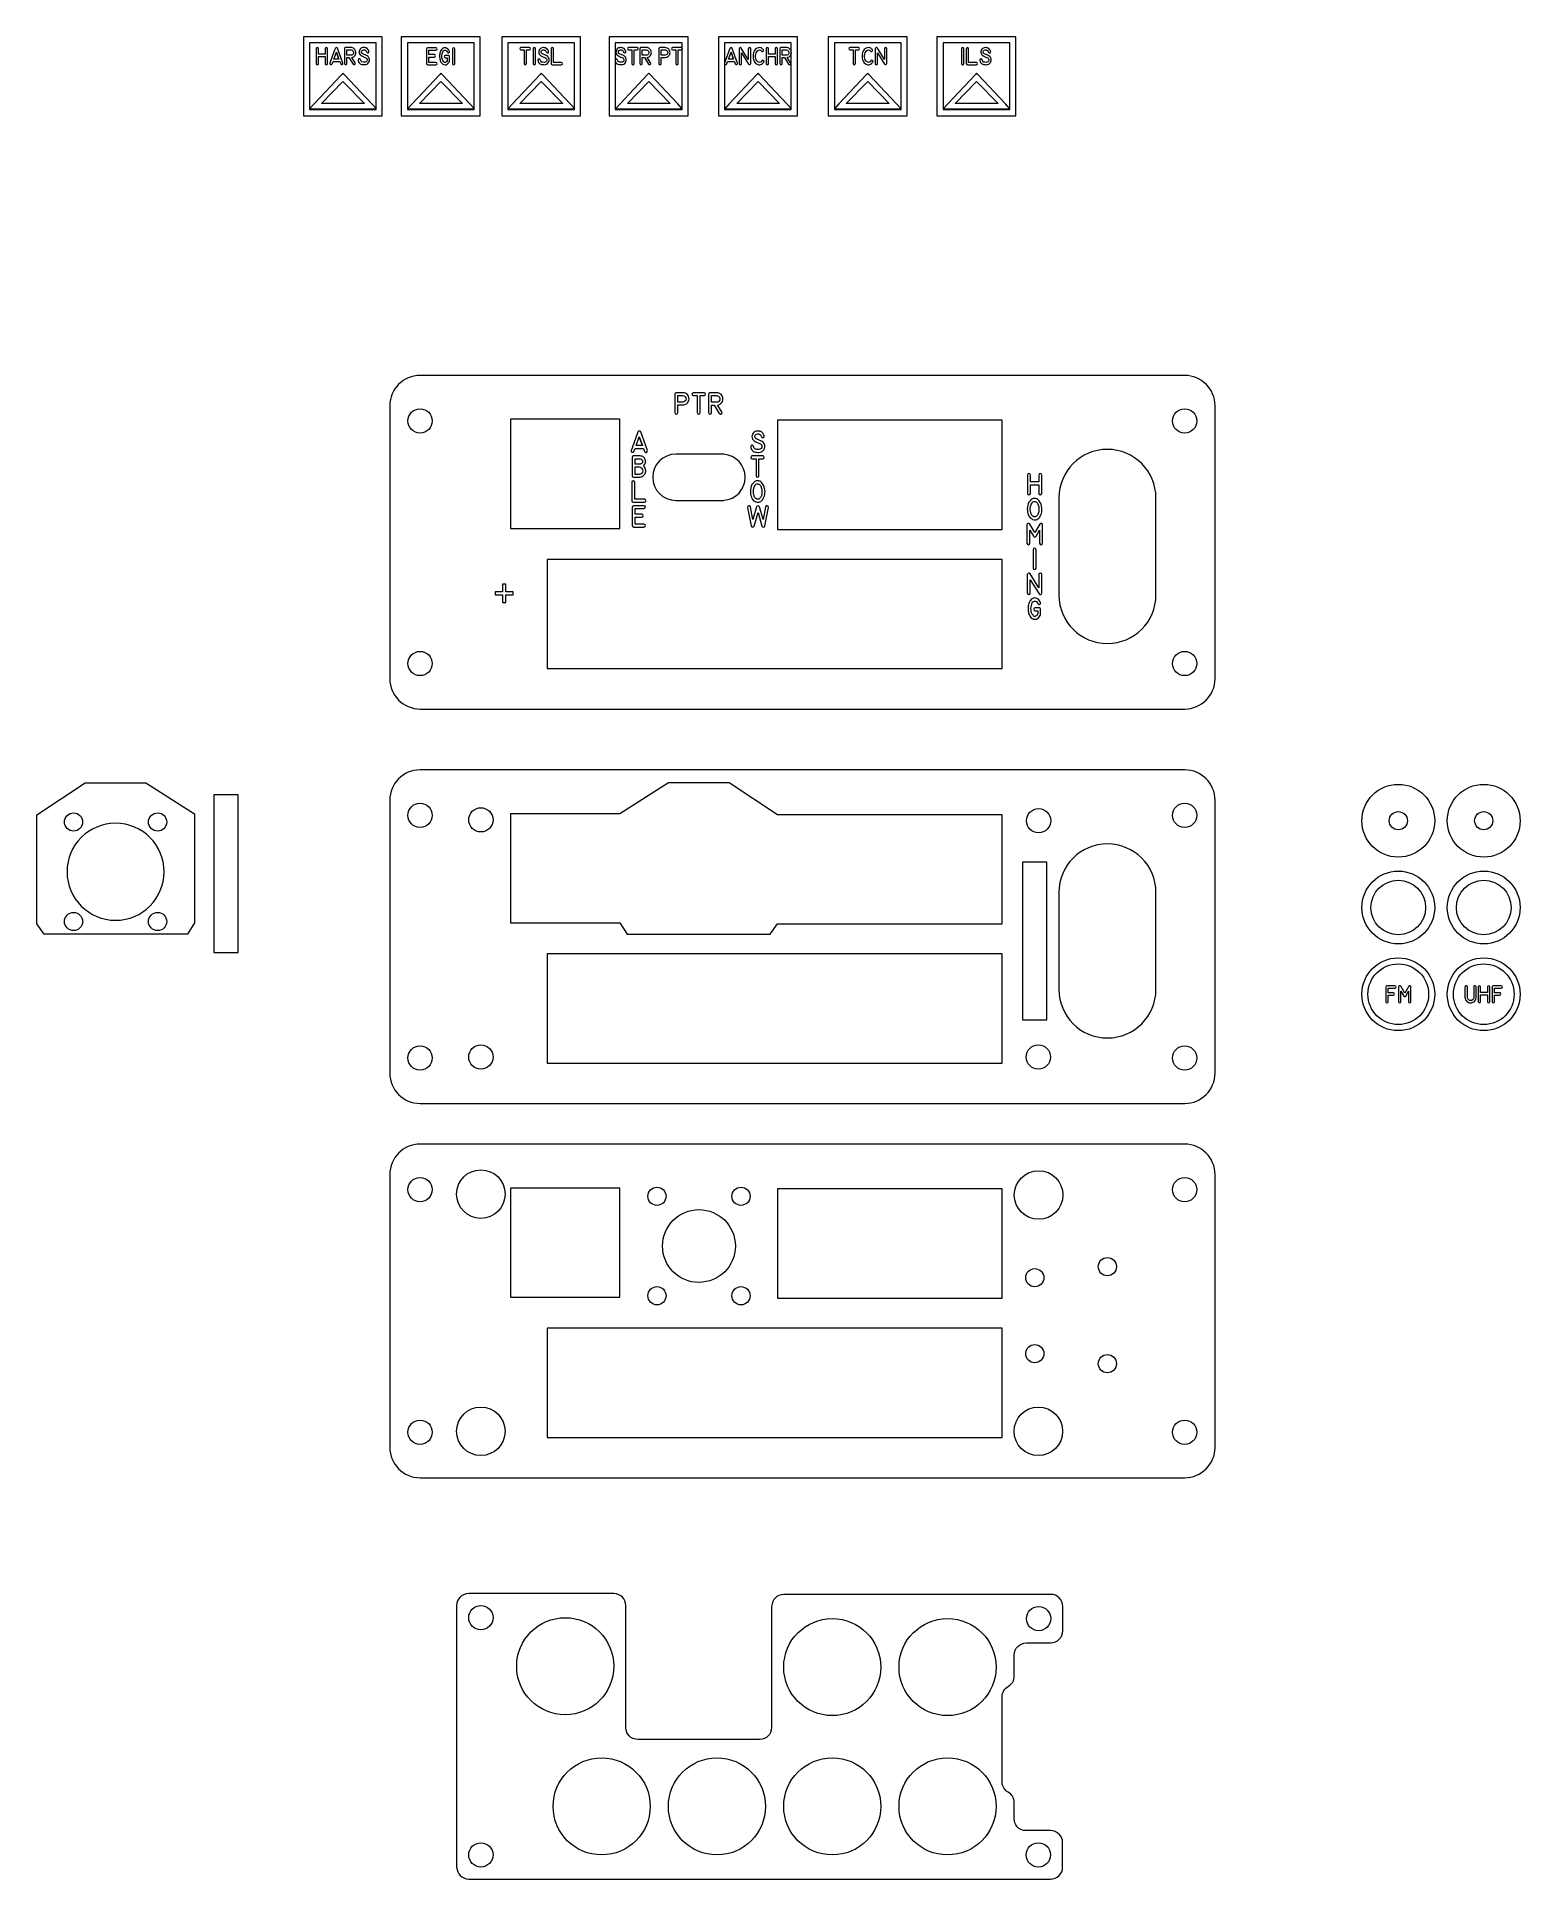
# Model space of a CAD drawing. Header units: millimetres. Extents: x -122 to 123, y -125 to 179.
import ezdxf

# ---------------------------------------------------------------- set-up
doc = ezdxf.new("R2010")
doc.units = ezdxf.units.MM
doc.header["$MEASUREMENT"] = 0
doc.layers.add('Cut', color=7, linetype='Continuous')
doc.layers.add('Engrave', color=7, linetype='Continuous')

msp = doc.modelspace()

# ---------------------------------------------------------------- linework, layer by layer
at = {"layer": 'Cut', "color": 250, "lineweight": 9}
for points in [[(0.3487, 97.4289), (37.3487, 97.4289), (37.3487, 115.4289), (0.3487, 115.4289), (0.3487, 97.4289)], [(-37.6513, 74.4711), (37.3487, 74.4711), (37.3487, 92.4711), (-37.6513, 92.4711), (-37.6513, 74.4711)], [(-92.574, 27.6813), (-88.574, 27.6813), (-88.574, 53.6811), (-92.574, 53.6811), (-92.574, 27.6813)], [(40.723, 16.5837), (44.723, 16.5837), (44.723, 42.5835), (40.723, 42.5835), (40.723, 16.5837)], [(-37.6514, 9.4367), (37.3486, 9.4367), (37.3486, 27.4367), (-37.6514, 27.4367), (-37.6514, 9.4367)], [(0.3487, -29.3082), (37.3487, -29.3082), (37.3487, -11.3082), (0.3487, -11.3082), (0.3487, -29.3082)], [(-37.6513, -52.266), (37.3487, -52.266), (37.3487, -34.266), (-37.6513, -34.266), (-37.6513, -52.266)]]:
    msp.add_lwpolyline(points, close=True, dxfattribs=at)
for centre, major_axis in [((102.6282, 49.3945), (0, 6)), ((116.7042, 49.3945), (0, 6)), ((-48.5561, 49.5417), (0, 2)), ((43.3487, 49.3945), (0, 2)), ((102.6282, 49.3945), (0, 1.5)), ((116.7042, 49.3945), (0, 1.5)), ((102.6282, 35.0901), (0, 6)), ((102.6282, 35.0901), (0, 4.5)), ((116.7042, 35.0901), (0, 6)), ((116.7042, 35.0901), (0, 4.5)), ((102.6282, 20.7857), (0, 6)), ((116.7042, 20.7857), (0, 6)), ((-48.5561, 10.4367), (0, 2)), ((43.3171, 10.4367), (0, 2)), ((-48.5561, -12.161), (0, 4)), ((43.3487, -12.3082), (0, 4)), ((-19.5436, -12.5169), (0, 1.5)), ((-5.6971, -12.5169), (0, 1.5)), ((54.692, -24.1192), (0, 1.5)), ((42.723, -25.9497), (0, 1.5)), ((-19.5436, -28.9204), (0, 1.5)), ((-5.6971, -28.9204), (0, 1.5)), ((42.723, -38.4734), (0, 1.5)), ((54.692, -40.1192), (0, 1.5)), ((-48.5561, -51.266), (0, 4)), ((43.3171, -51.266), (0, 4)), ((-48.5561, -81.9984), (0, 2)), ((-34.6554, -89.9984), (0, 8)), ((43.3487, -82.1456), (0, 2)), ((9.3487, -90.1456), (0, 8)), ((28.3487, -90.1456), (0, 8)), ((-28.6513, -113.1034), (0, 8)), ((-9.6513, -113.1034), (0, 8)), ((9.3487, -113.1034), (0, 8)), ((28.3487, -113.1034), (0, 8)), ((-48.5561, -121.1034), (0, 2)), ((43.3171, -121.1034), (0, 2))]:
    msp.add_ellipse(centre, major_axis=major_axis, ratio=1, dxfattribs=at)
for points, knots in [([(-77.8063, 178.6352), (-77.8063, 178.6352), (-64.8063, 178.6352), (-64.8063, 178.6352), (-64.8063, 178.6352), (-64.8063, 178.6352), (-64.8063, 165.6352), (-64.8063, 165.6352), (-64.8063, 165.6352), (-64.8063, 165.6352), (-77.8063, 165.6352), (-77.8063, 165.6352), (-77.8063, 165.6352), (-77.8063, 165.6352), (-77.8063, 178.6352), (-77.8063, 178.6352)], [0, 0, 0, 0, 0.2, 0.2, 0.2, 0.2, 0.4, 0.4, 0.4, 0.4, 0.6, 0.6, 0.6, 0.6, 1, 1, 1, 1]), ([(-61.6667, 178.6352), (-61.6667, 178.6352), (-48.6667, 178.6352), (-48.6667, 178.6352), (-48.6667, 178.6352), (-48.6667, 178.6352), (-48.6667, 165.6352), (-48.6667, 165.6352), (-48.6667, 165.6352), (-48.6667, 165.6352), (-61.6667, 165.6352), (-61.6667, 165.6352), (-61.6667, 165.6352), (-61.6667, 165.6352), (-61.6667, 178.6352), (-61.6667, 178.6352)], [0, 0, 0, 0, 0.2, 0.2, 0.2, 0.2, 0.4, 0.4, 0.4, 0.4, 0.6, 0.6, 0.6, 0.6, 1, 1, 1, 1]), ([(-45.1273, 178.6352), (-45.1273, 178.6352), (-32.1273, 178.6352), (-32.1273, 178.6352), (-32.1273, 178.6352), (-32.1273, 178.6352), (-32.1273, 165.6352), (-32.1273, 165.6352), (-32.1273, 165.6352), (-32.1273, 165.6352), (-45.1273, 165.6352), (-45.1273, 165.6352), (-45.1273, 165.6352), (-45.1273, 165.6352), (-45.1273, 178.6352), (-45.1273, 178.6352)], [0, 0, 0, 0, 0.2, 0.2, 0.2, 0.2, 0.4, 0.4, 0.4, 0.4, 0.6, 0.6, 0.6, 0.6, 1, 1, 1, 1]), ([(-27.401, 178.6352), (-27.401, 178.6352), (-14.401, 178.6352), (-14.401, 178.6352), (-14.401, 178.6352), (-14.401, 178.6352), (-14.401, 165.6352), (-14.401, 165.6352), (-14.401, 165.6352), (-14.401, 165.6352), (-27.401, 165.6352), (-27.401, 165.6352), (-27.401, 165.6352), (-27.401, 165.6352), (-27.401, 178.6352), (-27.401, 178.6352)], [0, 0, 0, 0, 0.2, 0.2, 0.2, 0.2, 0.4, 0.4, 0.4, 0.4, 0.6, 0.6, 0.6, 0.6, 1, 1, 1, 1]), ([(-9.4009, 178.6352), (-9.4009, 178.6352), (3.5991, 178.6352), (3.5991, 178.6352), (3.5991, 178.6352), (3.5991, 178.6352), (3.5991, 165.6352), (3.5991, 165.6352), (3.5991, 165.6352), (3.5991, 165.6352), (-9.4009, 165.6352), (-9.4009, 165.6352), (-9.4009, 165.6352), (-9.4009, 165.6352), (-9.4009, 178.6352), (-9.4009, 178.6352)], [0, 0, 0, 0, 0.2, 0.2, 0.2, 0.2, 0.4, 0.4, 0.4, 0.4, 0.6, 0.6, 0.6, 0.6, 1, 1, 1, 1]), ([(8.6992, 178.6352), (8.6992, 178.6352), (21.6992, 178.6352), (21.6992, 178.6352), (21.6992, 178.6352), (21.6992, 178.6352), (21.6992, 165.6352), (21.6992, 165.6352), (21.6992, 165.6352), (21.6992, 165.6352), (8.6992, 165.6352), (8.6992, 165.6352), (8.6992, 165.6352), (8.6992, 165.6352), (8.6992, 178.6352), (8.6992, 178.6352)], [0, 0, 0, 0, 0.2, 0.2, 0.2, 0.2, 0.4, 0.4, 0.4, 0.4, 0.6, 0.6, 0.6, 0.6, 1, 1, 1, 1]), ([(26.599, 178.6352), (26.599, 178.6352), (39.599, 178.6352), (39.599, 178.6352), (39.599, 178.6352), (39.599, 178.6352), (39.599, 165.6352), (39.599, 165.6352), (39.599, 165.6352), (39.599, 165.6352), (26.599, 165.6352), (26.599, 165.6352), (26.599, 165.6352), (26.599, 165.6352), (26.599, 178.6352), (26.599, 178.6352)], [0, 0, 0, 0, 0.2, 0.2, 0.2, 0.2, 0.4, 0.4, 0.4, 0.4, 0.6, 0.6, 0.6, 0.6, 1, 1, 1, 1]), ([(-58.5705, 122.8179), (-58.5705, 122.8179), (67.4295, 122.8179), (67.4295, 122.8179), (67.4295, 122.8179), (70.1795, 122.8179), (72.4295, 120.5679), (72.4295, 117.8178), (72.4295, 117.8178), (72.4295, 117.8178), (72.4295, 72.8179), (72.4295, 72.8179), (72.4295, 72.8179), (72.4295, 70.0679), (70.1795, 67.8179), (67.4295, 67.8179), (67.4295, 67.8179), (67.4295, 67.8179), (-58.5705, 67.8179), (-58.5705, 67.8179), (-58.5705, 67.8179), (-61.3205, 67.8179), (-63.5705, 70.0679), (-63.5705, 72.8179), (-63.5705, 72.8179), (-63.5705, 72.8179), (-63.5705, 117.8178), (-63.5705, 117.8178), (-63.5705, 117.8178), (-63.5705, 120.5679), (-61.3205, 122.8179), (-58.5705, 122.8179)], [0, 0, 0, 0, 0.11111111, 0.11111111, 0.11111111, 0.11111111, 0.22222222, 0.22222222, 0.22222222, 0.22222222, 0.33333333, 0.33333333, 0.33333333, 0.33333333, 0.44444444, 0.44444444, 0.44444444, 0.44444444, 0.55555556, 0.55555556, 0.55555556, 0.55555556, 0.66666667, 0.66666667, 0.66666667, 0.66666667, 0.77777778, 0.77777778, 0.77777778, 0.77777778, 1, 1, 1, 1]), ([(-56.5705, 115.3182), (-56.5705, 116.4222), (-57.4664, 117.3178), (-58.5706, 117.3178), (-58.5706, 117.3178), (-59.6747, 117.318), (-60.5705, 116.4222), (-60.5705, 115.3179), (-60.5705, 115.3179), (-60.5701, 114.2137), (-59.6749, 113.3179), (-58.5706, 113.3179), (-58.5706, 113.3179), (-57.4658, 113.3182), (-56.5709, 114.2135), (-56.5705, 115.3182)], [0, 0, 0, 0, 0.2, 0.2, 0.2, 0.2, 0.4, 0.4, 0.4, 0.4, 0.6, 0.6, 0.6, 0.6, 1, 1, 1, 1]), ([(-43.6554, 115.5761), (-43.6554, 115.5761), (-25.6554, 115.5761), (-25.6554, 115.5761), (-25.6554, 115.5761), (-25.6554, 115.5761), (-25.6554, 97.5761), (-25.6554, 97.5761), (-25.6554, 97.5761), (-25.6554, 97.5761), (-43.6554, 97.5761), (-43.6554, 97.5761), (-43.6554, 97.5761), (-43.6554, 97.5761), (-43.6554, 115.5761), (-43.6554, 115.5761)], [0, 0, 0, 0, 0.2, 0.2, 0.2, 0.2, 0.4, 0.4, 0.4, 0.4, 0.6, 0.6, 0.6, 0.6, 1, 1, 1, 1]), ([(67.4294, 117.3179), (66.3253, 117.3179), (65.4295, 116.422), (65.4295, 115.3178), (65.4295, 115.3178), (65.4295, 114.2137), (66.3252, 113.3179), (67.4295, 113.3179), (67.4295, 113.3179), (68.5339, 113.3184), (69.4295, 114.2135), (69.4295, 115.3178), (69.4295, 115.3178), (69.4294, 116.4227), (68.5339, 117.3174), (67.4294, 117.3179)], [0, 0, 0, 0, 0.2, 0.2, 0.2, 0.2, 0.4, 0.4, 0.4, 0.4, 0.6, 0.6, 0.6, 0.6, 1, 1, 1, 1]), ([(-16.4304, 109.8286), (-16.4304, 109.8286), (-8.8104, 109.8286), (-8.8104, 109.8286), (-8.8104, 109.8286), (-8.8104, 109.8286), (-8.5004, 109.8286), (-8.5004, 109.8286), (-8.5004, 109.8286), (-8.5004, 109.8286), (-8.5004, 109.8162), (-8.5004, 109.8162), (-8.5004, 109.8162), (-6.5413, 109.6584), (-5.0004, 108.0184), (-5.0004, 106.0185), (-5.0004, 106.0185), (-5.0004, 104.019), (-6.5412, 102.379), (-8.5004, 102.2212), (-8.5004, 102.2212), (-8.5004, 102.2212), (-8.5004, 102.2086), (-8.5004, 102.2086), (-8.5004, 102.2086), (-8.5004, 102.2086), (-8.8104, 102.2086), (-8.8104, 102.2086), (-8.8104, 102.2086), (-8.8104, 102.2086), (-16.4304, 102.2086), (-16.4304, 102.2086), (-16.4304, 102.2086), (-18.5346, 102.2086), (-20.2404, 103.9144), (-20.2404, 106.0185), (-20.2404, 106.0185), (-20.2404, 108.123), (-18.5346, 109.8285), (-16.4304, 109.8286)], [0, 0, 0, 0, 0.09090909, 0.09090909, 0.09090909, 0.09090909, 0.18181818, 0.18181818, 0.18181818, 0.18181818, 0.27272727, 0.27272727, 0.27272727, 0.27272727, 0.36363636, 0.36363636, 0.36363636, 0.36363636, 0.45454545, 0.45454545, 0.45454545, 0.45454545, 0.54545455, 0.54545455, 0.54545455, 0.54545455, 0.63636364, 0.63636364, 0.63636364, 0.63636364, 0.72727273, 0.72727273, 0.72727273, 0.72727273, 0.81818182, 0.81818182, 0.81818182, 0.81818182, 1, 1, 1, 1]), ([(62.692, 102.6178), (62.692, 102.6178), (62.692, 86.6178), (62.692, 86.6178), (62.692, 86.6178), (62.692, 82.1995), (59.1102, 78.6178), (54.692, 78.6178), (54.692, 78.6178), (50.2738, 78.6178), (46.692, 82.1995), (46.692, 86.6178), (46.692, 86.6178), (46.692, 86.6178), (46.692, 102.6178), (46.692, 102.6178), (46.692, 102.6178), (46.692, 107.0361), (50.2738, 110.6178), (54.692, 110.6178), (54.692, 110.6178), (59.1102, 110.6178), (62.692, 107.0361), (62.692, 102.6178)], [0, 0, 0, 0, 0.14285714, 0.14285714, 0.14285714, 0.14285714, 0.28571429, 0.28571429, 0.28571429, 0.28571429, 0.42857143, 0.42857143, 0.42857143, 0.42857143, 0.57142857, 0.57142857, 0.57142857, 0.57142857, 0.71428571, 0.71428571, 0.71428571, 0.71428571, 1, 1, 1, 1]), ([(-56.5705, 75.3182), (-56.5705, 76.4222), (-57.4664, 77.3178), (-58.5706, 77.3178), (-58.5706, 77.3178), (-59.6747, 77.318), (-60.5705, 76.4222), (-60.5705, 75.3179), (-60.5705, 75.3179), (-60.5701, 74.2137), (-59.6749, 73.3179), (-58.5706, 73.3179), (-58.5706, 73.3179), (-57.4658, 73.3182), (-56.5709, 74.2135), (-56.5705, 75.3182)], [0, 0, 0, 0, 0.2, 0.2, 0.2, 0.2, 0.4, 0.4, 0.4, 0.4, 0.6, 0.6, 0.6, 0.6, 1, 1, 1, 1]), ([(69.4295, 75.3182), (69.4295, 76.4222), (68.5336, 77.3178), (67.4294, 77.3178), (67.4294, 77.3178), (66.3253, 77.318), (65.4295, 76.4222), (65.4295, 75.3179), (65.4295, 75.3179), (65.4299, 74.2137), (66.3251, 73.3179), (67.4294, 73.3179), (67.4294, 73.3179), (68.5342, 73.3182), (69.4291, 74.2135), (69.4295, 75.3182)], [0, 0, 0, 0, 0.2, 0.2, 0.2, 0.2, 0.4, 0.4, 0.4, 0.4, 0.6, 0.6, 0.6, 0.6, 1, 1, 1, 1]), ([(-58.5705, 57.7835), (-58.5705, 57.7835), (67.4295, 57.7835), (67.4295, 57.7835), (67.4295, 57.7835), (70.1795, 57.7835), (72.4295, 55.5335), (72.4295, 52.7834), (72.4295, 52.7834), (72.4295, 52.7834), (72.4295, 7.7835), (72.4295, 7.7835), (72.4295, 7.7835), (72.4295, 5.0335), (70.1795, 2.7835), (67.4295, 2.7835), (67.4295, 2.7835), (67.4295, 2.7835), (-58.5705, 2.7835), (-58.5705, 2.7835), (-58.5705, 2.7835), (-61.3205, 2.7835), (-63.5705, 5.0335), (-63.5705, 7.7835), (-63.5705, 7.7835), (-63.5705, 7.7835), (-63.5705, 52.7834), (-63.5705, 52.7834), (-63.5705, 52.7834), (-63.5705, 55.5335), (-61.3205, 57.7835), (-58.5705, 57.7835)], [0, 0, 0, 0, 0.11111111, 0.11111111, 0.11111111, 0.11111111, 0.22222222, 0.22222222, 0.22222222, 0.22222222, 0.33333333, 0.33333333, 0.33333333, 0.33333333, 0.44444444, 0.44444444, 0.44444444, 0.44444444, 0.55555556, 0.55555556, 0.55555556, 0.55555556, 0.66666667, 0.66666667, 0.66666667, 0.66666667, 0.77777778, 0.77777778, 0.77777778, 0.77777778, 1, 1, 1, 1]), ([(-95.7183, 32.5417), (-95.7183, 32.5417), (-95.7183, 50.5417), (-95.7183, 50.5417), (-95.7183, 50.5417), (-95.7183, 50.5417), (-103.7534, 55.6608), (-103.7534, 55.6608), (-103.7534, 55.6608), (-103.7534, 55.6608), (-113.7534, 55.6608), (-113.7534, 55.6608), (-113.7534, 55.6608), (-113.7534, 55.6608), (-121.7224, 50.3945), (-121.7224, 50.3945), (-121.7224, 50.3945), (-121.7224, 50.3945), (-121.7224, 32.3945), (-121.7224, 32.3945), (-121.7224, 32.3945), (-121.7224, 32.3945), (-120.5012, 30.6922), (-120.5012, 30.6922), (-120.5012, 30.6922), (-120.5012, 30.6922), (-96.9205, 30.6969), (-96.9205, 30.6969), (-96.9205, 30.6969), (-96.9205, 30.6969), (-95.7183, 32.5417), (-95.7183, 32.5417)], [0, 0, 0, 0, 0.11111111, 0.11111111, 0.11111111, 0.11111111, 0.22222222, 0.22222222, 0.22222222, 0.22222222, 0.33333333, 0.33333333, 0.33333333, 0.33333333, 0.44444444, 0.44444444, 0.44444444, 0.44444444, 0.55555556, 0.55555556, 0.55555556, 0.55555556, 0.66666667, 0.66666667, 0.66666667, 0.66666667, 0.77777778, 0.77777778, 0.77777778, 0.77777778, 1, 1, 1, 1]), ([(-17.6204, 55.6608), (-17.6204, 55.6608), (-7.6204, 55.6608), (-7.6204, 55.6608), (-7.6204, 55.6608), (-7.6204, 55.6608), (0.3486, 50.3945), (0.3486, 50.3945), (0.3486, 50.3945), (0.3486, 50.3945), (37.3486, 50.3945), (37.3486, 50.3945), (37.3486, 50.3945), (37.3486, 50.3945), (37.3486, 32.3945), (37.3486, 32.3945), (37.3486, 32.3945), (37.3486, 32.3945), (0.3486, 32.3945), (0.3486, 32.3945), (0.3486, 32.3945), (0.3486, 32.3945), (-0.8726, 30.6922), (-0.8726, 30.6922), (-0.8726, 30.6922), (-0.8726, 30.6922), (-24.4533, 30.6969), (-24.4533, 30.6969), (-24.4533, 30.6969), (-24.4533, 30.6969), (-25.6555, 32.5417), (-25.6555, 32.5417), (-25.6555, 32.5417), (-25.6555, 32.5417), (-43.6555, 32.5417), (-43.6555, 32.5417), (-43.6555, 32.5417), (-43.6555, 32.5417), (-43.6555, 50.5417), (-43.6555, 50.5417), (-43.6555, 50.5417), (-43.6555, 50.5417), (-25.6555, 50.5417), (-25.6555, 50.5417), (-25.6555, 50.5417), (-25.6555, 50.5417), (-17.6204, 55.6608), (-17.6204, 55.6608)], [0, 0, 0, 0, 0.07692308, 0.07692308, 0.07692308, 0.07692308, 0.15384615, 0.15384615, 0.15384615, 0.15384615, 0.23076923, 0.23076923, 0.23076923, 0.23076923, 0.30769231, 0.30769231, 0.30769231, 0.30769231, 0.38461538, 0.38461538, 0.38461538, 0.38461538, 0.46153846, 0.46153846, 0.46153846, 0.46153846, 0.53846154, 0.53846154, 0.53846154, 0.53846154, 0.61538462, 0.61538462, 0.61538462, 0.61538462, 0.69230769, 0.69230769, 0.69230769, 0.69230769, 0.76923077, 0.76923077, 0.76923077, 0.76923077, 0.84615385, 0.84615385, 0.84615385, 0.84615385, 1, 1, 1, 1]), ([(-56.5705, 50.2838), (-56.5705, 51.3878), (-57.4664, 52.2834), (-58.5706, 52.2834), (-58.5706, 52.2834), (-59.6747, 52.2836), (-60.5705, 51.3878), (-60.5705, 50.2835), (-60.5705, 50.2835), (-60.5701, 49.1793), (-59.6749, 48.2835), (-58.5706, 48.2835), (-58.5706, 48.2835), (-57.4658, 48.2838), (-56.5709, 49.1791), (-56.5705, 50.2838)], [0, 0, 0, 0, 0.2, 0.2, 0.2, 0.2, 0.4, 0.4, 0.4, 0.4, 0.6, 0.6, 0.6, 0.6, 1, 1, 1, 1]), ([(67.4294, 52.2835), (66.3253, 52.2835), (65.4295, 51.3876), (65.4295, 50.2834), (65.4295, 50.2834), (65.4295, 49.1793), (66.3252, 48.2835), (67.4295, 48.2835), (67.4295, 48.2835), (68.5339, 48.284), (69.4295, 49.1791), (69.4295, 50.2834), (69.4295, 50.2834), (69.4294, 51.3883), (68.5339, 52.283), (67.4294, 52.2835)], [0, 0, 0, 0, 0.2, 0.2, 0.2, 0.2, 0.4, 0.4, 0.4, 0.4, 0.6, 0.6, 0.6, 0.6, 1, 1, 1, 1]), ([(-116.7533, 40.9853), (-116.7533, 45.4014), (-113.1699, 48.984), (-108.7529, 48.984), (-108.7529, 48.984), (-104.3366, 48.9845), (-100.7533, 45.4014), (-100.7533, 40.9842), (-100.7533, 40.9842), (-100.7551, 36.5673), (-104.3357, 32.9841), (-108.7529, 32.9841), (-108.7529, 32.9841), (-113.1723, 32.9853), (-116.7516, 36.5668), (-116.7533, 40.9853)], [0, 0, 0, 0, 0.2, 0.2, 0.2, 0.2, 0.4, 0.4, 0.4, 0.4, 0.6, 0.6, 0.6, 0.6, 1, 1, 1, 1]), ([(62.692, 37.5835), (62.692, 37.5835), (62.692, 21.5835), (62.692, 21.5835), (62.692, 21.5835), (62.692, 17.1652), (59.1102, 13.5835), (54.692, 13.5835), (54.692, 13.5835), (50.2738, 13.5835), (46.692, 17.1652), (46.692, 21.5835), (46.692, 21.5835), (46.692, 21.5835), (46.692, 37.5835), (46.692, 37.5835), (46.692, 37.5835), (46.692, 42.0018), (50.2738, 45.5835), (54.692, 45.5835), (54.692, 45.5835), (59.1102, 45.5835), (62.692, 42.0018), (62.692, 37.5835)], [0, 0, 0, 0, 0.14285714, 0.14285714, 0.14285714, 0.14285714, 0.28571429, 0.28571429, 0.28571429, 0.28571429, 0.42857143, 0.42857143, 0.42857143, 0.42857143, 0.57142857, 0.57142857, 0.57142857, 0.57142857, 0.71428571, 0.71428571, 0.71428571, 0.71428571, 1, 1, 1, 1]), ([(-56.5705, 10.2838), (-56.5705, 11.3878), (-57.4664, 12.2834), (-58.5706, 12.2834), (-58.5706, 12.2834), (-59.6747, 12.2836), (-60.5705, 11.3878), (-60.5705, 10.2835), (-60.5705, 10.2835), (-60.5701, 9.1793), (-59.6749, 8.2835), (-58.5706, 8.2835), (-58.5706, 8.2835), (-57.4658, 8.2838), (-56.5709, 9.1791), (-56.5705, 10.2838)], [0, 0, 0, 0, 0.2, 0.2, 0.2, 0.2, 0.4, 0.4, 0.4, 0.4, 0.6, 0.6, 0.6, 0.6, 1, 1, 1, 1]), ([(69.4295, 10.2838), (69.4295, 11.3878), (68.5336, 12.2834), (67.4294, 12.2834), (67.4294, 12.2834), (66.3253, 12.2836), (65.4295, 11.3878), (65.4295, 10.2835), (65.4295, 10.2835), (65.4299, 9.1793), (66.3251, 8.2835), (67.4294, 8.2835), (67.4294, 8.2835), (68.5342, 8.2838), (69.4291, 9.1791), (69.4295, 10.2838)], [0, 0, 0, 0, 0.2, 0.2, 0.2, 0.2, 0.4, 0.4, 0.4, 0.4, 0.6, 0.6, 0.6, 0.6, 1, 1, 1, 1]), ([(-58.5705, -3.9192), (-58.5705, -3.9192), (67.4295, -3.9192), (67.4295, -3.9192), (67.4295, -3.9192), (70.1795, -3.9192), (72.4295, -6.1692), (72.4295, -8.9193), (72.4295, -8.9193), (72.4295, -8.9193), (72.4295, -53.9192), (72.4295, -53.9192), (72.4295, -53.9192), (72.4295, -56.6692), (70.1795, -58.9192), (67.4295, -58.9192), (67.4295, -58.9192), (67.4295, -58.9192), (-58.5705, -58.9192), (-58.5705, -58.9192), (-58.5705, -58.9192), (-61.3205, -58.9192), (-63.5705, -56.6692), (-63.5705, -53.9192), (-63.5705, -53.9192), (-63.5705, -53.9192), (-63.5705, -8.9193), (-63.5705, -8.9193), (-63.5705, -8.9193), (-63.5705, -6.1692), (-61.3205, -3.9192), (-58.5705, -3.9192)], [0, 0, 0, 0, 0.11111111, 0.11111111, 0.11111111, 0.11111111, 0.22222222, 0.22222222, 0.22222222, 0.22222222, 0.33333333, 0.33333333, 0.33333333, 0.33333333, 0.44444444, 0.44444444, 0.44444444, 0.44444444, 0.55555556, 0.55555556, 0.55555556, 0.55555556, 0.66666667, 0.66666667, 0.66666667, 0.66666667, 0.77777778, 0.77777778, 0.77777778, 0.77777778, 1, 1, 1, 1]), ([(-56.5705, -11.4189), (-56.5705, -10.3149), (-57.4664, -9.4193), (-58.5706, -9.4193), (-58.5706, -9.4193), (-59.6747, -9.4191), (-60.5705, -10.3149), (-60.5705, -11.4192), (-60.5705, -11.4192), (-60.5701, -12.5234), (-59.6749, -13.4192), (-58.5706, -13.4192), (-58.5706, -13.4192), (-57.4658, -13.4189), (-56.5709, -12.5236), (-56.5705, -11.4189)], [0, 0, 0, 0, 0.2, 0.2, 0.2, 0.2, 0.4, 0.4, 0.4, 0.4, 0.6, 0.6, 0.6, 0.6, 1, 1, 1, 1]), ([(-43.6554, -11.161), (-43.6554, -11.161), (-25.6554, -11.161), (-25.6554, -11.161), (-25.6554, -11.161), (-25.6554, -11.161), (-25.6554, -29.161), (-25.6554, -29.161), (-25.6554, -29.161), (-25.6554, -29.161), (-43.6554, -29.161), (-43.6554, -29.161), (-43.6554, -29.161), (-43.6554, -29.161), (-43.6554, -11.161), (-43.6554, -11.161)], [0, 0, 0, 0, 0.2, 0.2, 0.2, 0.2, 0.4, 0.4, 0.4, 0.4, 0.6, 0.6, 0.6, 0.6, 1, 1, 1, 1]), ([(67.4294, -9.4192), (66.3253, -9.4192), (65.4295, -10.3151), (65.4295, -11.4193), (65.4295, -11.4193), (65.4295, -12.5234), (66.3252, -13.4192), (67.4295, -13.4192), (67.4295, -13.4192), (68.5339, -13.4187), (69.4295, -12.5236), (69.4295, -11.4193), (69.4295, -11.4193), (69.4294, -10.3144), (68.5339, -9.4197), (67.4294, -9.4192)], [0, 0, 0, 0, 0.2, 0.2, 0.2, 0.2, 0.4, 0.4, 0.4, 0.4, 0.6, 0.6, 0.6, 0.6, 1, 1, 1, 1]), ([(-6.6203, -20.7177), (-6.6203, -17.4056), (-9.3079, -14.7187), (-12.6207, -14.7187), (-12.6207, -14.7187), (-15.9329, -14.7183), (-18.6204, -17.4056), (-18.6204, -20.7185), (-18.6204, -20.7185), (-18.6191, -24.0312), (-15.9336, -26.7186), (-12.6207, -26.7186), (-12.6207, -26.7186), (-9.3061, -26.7177), (-6.6216, -24.0316), (-6.6203, -20.7177)], [0, 0, 0, 0, 0.2, 0.2, 0.2, 0.2, 0.4, 0.4, 0.4, 0.4, 0.6, 0.6, 0.6, 0.6, 1, 1, 1, 1]), ([(-56.5705, -51.4189), (-56.5705, -50.3149), (-57.4664, -49.4193), (-58.5706, -49.4193), (-58.5706, -49.4193), (-59.6747, -49.4191), (-60.5705, -50.3149), (-60.5705, -51.4192), (-60.5705, -51.4192), (-60.5701, -52.5234), (-59.6749, -53.4192), (-58.5706, -53.4192), (-58.5706, -53.4192), (-57.4658, -53.4189), (-56.5709, -52.5236), (-56.5705, -51.4189)], [0, 0, 0, 0, 0.2, 0.2, 0.2, 0.2, 0.4, 0.4, 0.4, 0.4, 0.6, 0.6, 0.6, 0.6, 1, 1, 1, 1]), ([(69.4295, -51.4189), (69.4295, -50.3149), (68.5336, -49.4193), (67.4294, -49.4193), (67.4294, -49.4193), (66.3253, -49.4191), (65.4295, -50.3149), (65.4295, -51.4192), (65.4295, -51.4192), (65.4299, -52.5234), (66.3251, -53.4192), (67.4294, -53.4192), (67.4294, -53.4192), (68.5342, -53.4189), (69.4291, -52.5236), (69.4295, -51.4189)], [0, 0, 0, 0, 0.2, 0.2, 0.2, 0.2, 0.4, 0.4, 0.4, 0.4, 0.6, 0.6, 0.6, 0.6, 1, 1, 1, 1]), ([(1.3485, -78.1456), (1.3485, -78.1456), (18.3486, -78.1456), (18.3486, -78.1456), (18.3486, -78.1456), (18.3486, -78.1456), (38.9644, -78.1456), (38.9644, -78.1456), (38.9644, -78.1456), (38.9644, -78.1456), (39.3487, -78.1456), (39.3487, -78.1456), (39.3487, -78.1456), (39.3487, -78.1456), (45.3487, -78.1456), (45.3487, -78.1456), (45.3487, -78.1456), (46.4488, -78.1456), (47.3487, -79.0456), (47.3487, -80.1456), (47.3487, -80.1456), (47.3487, -80.1456), (47.3487, -84.1456), (47.3487, -84.1456), (47.3487, -84.1456), (47.3487, -85.2455), (46.4487, -86.1456), (45.3487, -86.1456), (45.3487, -86.1456), (45.3487, -86.1456), (41.3487, -86.1456), (41.3487, -86.1456), (41.3487, -86.1456), (40.0834, -86.287), (39.4254, -86.9612), (39.3487, -88.1456), (39.3487, -88.1456), (39.3487, -88.1456), (39.3487, -91.6394), (39.3487, -91.6394), (39.3487, -91.6394), (39.3203, -92.3739), (38.9826, -92.9134), (38.3955, -93.2952), (38.3955, -93.2952), (37.7745, -93.6356), (37.3511, -94.2962), (37.3511, -95.0506), (37.3511, -95.0506), (37.3511, -95.0506), (37.3511, -109.0506), (37.3511, -109.0506), (37.3511, -109.0506), (37.3511, -109.7852), (37.7525, -110.4305), (38.3467, -110.7781), (38.3467, -110.7781), (39.0204, -111.1471), (39.3047, -111.741), (39.3171, -112.4921), (39.3171, -112.4921), (39.3171, -112.4921), (39.3171, -115.1034), (39.3171, -115.1034), (39.3171, -115.1034), (39.3429, -116.0905), (39.9545, -117.1034), (41.3171, -117.1034), (41.3171, -117.1034), (41.3171, -117.1034), (45.3171, -117.1034), (45.3171, -117.1034), (45.3171, -117.1034), (46.4172, -117.1034), (47.3171, -118.0035), (47.3171, -119.1034), (47.3171, -119.1034), (47.3171, -119.1034), (47.3171, -123.1034), (47.3171, -123.1034), (47.3171, -123.1034), (47.3171, -124.2034), (46.4172, -125.1034), (45.3171, -125.1034), (45.3171, -125.1034), (45.3171, -125.1034), (39.3171, -125.1034), (39.3171, -125.1034), (39.3171, -125.1034), (39.3171, -125.1034), (39.141, -125.1034), (39.141, -125.1034), (39.141, -125.1034), (39.141, -125.1034), (19.8172, -125.1034), (19.8172, -125.1034), (19.8172, -125.1034), (19.8172, -125.1034), (0.3172, -125.1034), (0.3172, -125.1034), (0.3172, -125.1034), (0.3172, -125.1034), (-19.1829, -125.1034), (-19.1829, -125.1034), (-19.1829, -125.1034), (-19.1829, -125.1034), (-22.6554, -125.1034), (-22.6554, -125.1034), (-22.6554, -125.1034), (-22.6554, -125.1034), (-50.5562, -125.1034), (-50.5562, -125.1034), (-50.5562, -125.1034), (-51.7489, -124.9785), (-52.4329, -124.3276), (-52.5561, -123.1034), (-52.5561, -123.1034), (-52.5561, -123.1034), (-52.5561, -79.9984), (-52.5561, -79.9984), (-52.5561, -79.9984), (-52.4581, -78.877), (-51.8298, -78.1796), (-50.5562, -77.9984), (-50.5562, -77.9984), (-50.5562, -77.9984), (-26.6555, -77.9984), (-26.6555, -77.9984), (-26.6555, -77.9984), (-25.3965, -78.1481), (-24.7412, -78.8246), (-24.6554, -79.9984), (-24.6554, -79.9984), (-24.6554, -79.9984), (-24.6554, -100.1034), (-24.6554, -100.1034), (-24.6554, -100.1034), (-24.5963, -101.3035), (-23.9147, -101.9568), (-22.6555, -102.1034), (-22.6555, -102.1034), (-22.6555, -102.1034), (-2.6515, -102.1034), (-2.6515, -102.1034), (-2.6515, -102.1034), (-1.3976, -101.9541), (-0.7039, -101.3111), (-0.6514, -100.1034), (-0.6514, -100.1034), (-0.6514, -100.1034), (-0.6514, -80.1456), (-0.6514, -80.1456), (-0.6514, -80.1456), (-0.479, -78.9101), (0.167, -78.2197), (1.3485, -78.1456)], [0, 0, 0, 0, 0.025, 0.025, 0.025, 0.025, 0.05, 0.05, 0.05, 0.05, 0.075, 0.075, 0.075, 0.075, 0.1, 0.1, 0.1, 0.1, 0.125, 0.125, 0.125, 0.125, 0.15, 0.15, 0.15, 0.15, 0.175, 0.175, 0.175, 0.175, 0.2, 0.2, 0.2, 0.2, 0.225, 0.225, 0.225, 0.225, 0.25, 0.25, 0.25, 0.25, 0.275, 0.275, 0.275, 0.275, 0.3, 0.3, 0.3, 0.3, 0.325, 0.325, 0.325, 0.325, 0.35, 0.35, 0.35, 0.35, 0.375, 0.375, 0.375, 0.375, 0.4, 0.4, 0.4, 0.4, 0.425, 0.425, 0.425, 0.425, 0.45, 0.45, 0.45, 0.45, 0.475, 0.475, 0.475, 0.475, 0.5, 0.5, 0.5, 0.5, 0.525, 0.525, 0.525, 0.525, 0.55, 0.55, 0.55, 0.55, 0.575, 0.575, 0.575, 0.575, 0.6, 0.6, 0.6, 0.6, 0.625, 0.625, 0.625, 0.625, 0.65, 0.65, 0.65, 0.65, 0.675, 0.675, 0.675, 0.675, 0.7, 0.7, 0.7, 0.7, 0.725, 0.725, 0.725, 0.725, 0.75, 0.75, 0.75, 0.75, 0.775, 0.775, 0.775, 0.775, 0.8, 0.8, 0.8, 0.8, 0.825, 0.825, 0.825, 0.825, 0.85, 0.85, 0.85, 0.85, 0.875, 0.875, 0.875, 0.875, 0.9, 0.9, 0.9, 0.9, 0.925, 0.925, 0.925, 0.925, 0.95, 0.95, 0.95, 0.95, 1, 1, 1, 1])]:
    msp.add_open_spline(points, degree=3, knots=knots, dxfattribs=at)
at = {"layer": 'Engrave', "color": 240, "lineweight": 9}
for centre in [(-115.6766, 49.1858), (-101.8301, 49.1858), (-115.6766, 32.7823), (-101.8301, 32.7823)]:
    msp.add_ellipse(centre, major_axis=(0, 1.5), ratio=1, dxfattribs=at)
at = {"layer": 'Engrave', "color": 2, "lineweight": 9}
for centre in [(102.6282, 20.7857), (116.7042, 20.7857)]:
    msp.add_ellipse(centre, major_axis=(0, 5), ratio=1, dxfattribs=at)
for points in [[(-76.8063, 177.6352), (-76.8063, 177.6352), (-65.8063, 177.6352), (-65.8063, 177.6352), (-65.8063, 177.6352), (-65.8063, 177.6352), (-65.8063, 166.6352), (-65.8063, 166.6352), (-65.8063, 166.6352), (-65.8063, 166.6352), (-76.8063, 166.6352), (-76.8063, 166.6352), (-76.8063, 166.6352), (-76.8063, 166.6352), (-76.8063, 177.6352), (-76.8063, 177.6352)], [(-60.6667, 177.6352), (-60.6667, 177.6352), (-49.6667, 177.6352), (-49.6667, 177.6352), (-49.6667, 177.6352), (-49.6667, 177.6352), (-49.6667, 166.6352), (-49.6667, 166.6352), (-49.6667, 166.6352), (-49.6667, 166.6352), (-60.6667, 166.6352), (-60.6667, 166.6352), (-60.6667, 166.6352), (-60.6667, 166.6352), (-60.6667, 177.6352), (-60.6667, 177.6352)], [(-44.1273, 177.6352), (-44.1273, 177.6352), (-33.1273, 177.6352), (-33.1273, 177.6352), (-33.1273, 177.6352), (-33.1273, 177.6352), (-33.1273, 166.6352), (-33.1273, 166.6352), (-33.1273, 166.6352), (-33.1273, 166.6352), (-44.1273, 166.6352), (-44.1273, 166.6352), (-44.1273, 166.6352), (-44.1273, 166.6352), (-44.1273, 177.6352), (-44.1273, 177.6352)], [(-26.401, 177.6352), (-26.401, 177.6352), (-15.401, 177.6352), (-15.401, 177.6352), (-15.401, 177.6352), (-15.401, 177.6352), (-15.401, 166.6352), (-15.401, 166.6352), (-15.401, 166.6352), (-15.401, 166.6352), (-26.401, 166.6352), (-26.401, 166.6352), (-26.401, 166.6352), (-26.401, 166.6352), (-26.401, 177.6352), (-26.401, 177.6352)], [(-8.4009, 177.6352), (-8.4009, 177.6352), (2.5991, 177.6352), (2.5991, 177.6352), (2.5991, 177.6352), (2.5991, 177.6352), (2.5991, 166.6352), (2.5991, 166.6352), (2.5991, 166.6352), (2.5991, 166.6352), (-8.4009, 166.6352), (-8.4009, 166.6352), (-8.4009, 166.6352), (-8.4009, 166.6352), (-8.4009, 177.6352), (-8.4009, 177.6352)], [(9.6992, 177.6352), (9.6992, 177.6352), (20.6992, 177.6352), (20.6992, 177.6352), (20.6992, 177.6352), (20.6992, 177.6352), (20.6992, 166.6352), (20.6992, 166.6352), (20.6992, 166.6352), (20.6992, 166.6352), (9.6992, 166.6352), (9.6992, 166.6352), (9.6992, 166.6352), (9.6992, 166.6352), (9.6992, 177.6352), (9.6992, 177.6352)], [(27.599, 177.6352), (27.599, 177.6352), (38.599, 177.6352), (38.599, 177.6352), (38.599, 177.6352), (38.599, 177.6352), (38.599, 166.6352), (38.599, 166.6352), (38.599, 166.6352), (38.599, 166.6352), (27.599, 166.6352), (27.599, 166.6352), (27.599, 166.6352), (27.599, 166.6352), (27.599, 177.6352), (27.599, 177.6352)]]:
    msp.add_open_spline(points, degree=3, knots=[0, 0, 0, 0, 0.2, 0.2, 0.2, 0.2, 0.4, 0.4, 0.4, 0.4, 0.6, 0.6, 0.6, 0.6, 1, 1, 1, 1], dxfattribs=at)
at = {"layer": 'Engrave', "color": 240, "lineweight": 9}
for points, knots in [([(-75.6956, 174.2428), (-75.6956, 174.2428), (-75.6956, 176.6793), (-75.6956, 176.6793), (-75.6956, 176.6793), (-75.6763, 176.8115), (-75.6091, 176.8764), (-75.4943, 176.8745), (-75.4943, 176.8745), (-75.3795, 176.8722), (-75.317, 176.8068), (-75.3071, 176.6793), (-75.3071, 176.6793), (-75.3071, 176.6793), (-75.3071, 175.7682), (-75.3071, 175.7682), (-75.3071, 175.7682), (-75.3071, 175.7682), (-74.1975, 175.7682), (-74.1975, 175.7682), (-74.1975, 175.7682), (-74.1975, 175.7682), (-74.1975, 176.6793), (-74.1975, 176.6793), (-74.1975, 176.6793), (-74.1782, 176.8087), (-74.1133, 176.8741), (-74.0028, 176.8745), (-74.0028, 176.8745), (-73.8922, 176.875), (-73.8264, 176.8096), (-73.8061, 176.6793), (-73.8061, 176.6793), (-73.8061, 176.6793), (-73.8061, 174.2428), (-73.8061, 174.2428), (-73.8061, 174.2428), (-73.8264, 174.1135), (-73.8922, 174.049), (-74.0028, 174.0495), (-74.0028, 174.0495), (-74.1133, 174.05), (-74.1782, 174.1144), (-74.1975, 174.2428), (-74.1975, 174.2428), (-74.1975, 174.2428), (-74.1975, 175.3769), (-74.1975, 175.3769), (-74.1975, 175.3769), (-74.1975, 175.3769), (-75.3071, 175.3769), (-75.3071, 175.3769), (-75.3071, 175.3769), (-75.3071, 175.3769), (-75.3071, 174.2428), (-75.3071, 174.2428), (-75.3071, 174.2428), (-75.317, 174.1163), (-75.3795, 174.0519), (-75.4943, 174.05), (-75.4943, 174.05), (-75.6091, 174.0481), (-75.6763, 174.1125), (-75.6956, 174.2428)], [0, 0, 0, 0, 0.05882353, 0.05882353, 0.05882353, 0.05882353, 0.11764706, 0.11764706, 0.11764706, 0.11764706, 0.17647059, 0.17647059, 0.17647059, 0.17647059, 0.23529412, 0.23529412, 0.23529412, 0.23529412, 0.29411765, 0.29411765, 0.29411765, 0.29411765, 0.35294118, 0.35294118, 0.35294118, 0.35294118, 0.41176471, 0.41176471, 0.41176471, 0.41176471, 0.47058824, 0.47058824, 0.47058824, 0.47058824, 0.52941176, 0.52941176, 0.52941176, 0.52941176, 0.58823529, 0.58823529, 0.58823529, 0.58823529, 0.64705882, 0.64705882, 0.64705882, 0.64705882, 0.70588235, 0.70588235, 0.70588235, 0.70588235, 0.76470588, 0.76470588, 0.76470588, 0.76470588, 0.82352941, 0.82352941, 0.82352941, 0.82352941, 0.88235294, 0.88235294, 0.88235294, 0.88235294, 1, 1, 1, 1]), ([(-73.4218, 174.3186), (-73.2751, 174.724), (-73.1278, 175.129), (-72.9806, 175.5335), (-72.9806, 175.5335), (-72.8329, 175.938), (-72.6852, 176.343), (-72.5375, 176.748), (-72.5375, 176.748), (-72.507, 176.8317), (-72.4468, 176.8741), (-72.3569, 176.875), (-72.3569, 176.875), (-72.2666, 176.8759), (-72.2059, 176.8336), (-72.1749, 176.748), (-72.1749, 176.748), (-72.1749, 176.748), (-71.2915, 174.312), (-71.2915, 174.312), (-71.2915, 174.312), (-71.2643, 174.1822), (-71.3038, 174.0989), (-71.4101, 174.0613), (-71.4101, 174.0613), (-71.5168, 174.0232), (-71.5987, 174.0622), (-71.657, 174.177), (-71.657, 174.177), (-71.657, 174.177), (-71.7986, 174.5711), (-71.7986, 174.5711), (-71.7986, 174.5711), (-71.7986, 174.5711), (-72.9218, 174.5711), (-72.9218, 174.5711), (-72.9218, 174.5711), (-72.9218, 174.5711), (-73.0596, 174.1864), (-73.0596, 174.1864), (-73.0596, 174.1864), (-73.1184, 174.0707), (-73.2022, 174.033), (-73.3103, 174.073), (-73.3103, 174.073), (-73.419, 174.1125), (-73.4562, 174.1949), (-73.4218, 174.3186)], [0, 0, 0, 0, 0.07692308, 0.07692308, 0.07692308, 0.07692308, 0.15384615, 0.15384615, 0.15384615, 0.15384615, 0.23076923, 0.23076923, 0.23076923, 0.23076923, 0.30769231, 0.30769231, 0.30769231, 0.30769231, 0.38461538, 0.38461538, 0.38461538, 0.38461538, 0.46153846, 0.46153846, 0.46153846, 0.46153846, 0.53846154, 0.53846154, 0.53846154, 0.53846154, 0.61538462, 0.61538462, 0.61538462, 0.61538462, 0.69230769, 0.69230769, 0.69230769, 0.69230769, 0.76923077, 0.76923077, 0.76923077, 0.76923077, 0.84615385, 0.84615385, 0.84615385, 0.84615385, 1, 1, 1, 1]), ([(-69.2797, 174.352), (-69.2209, 174.248), (-69.2374, 174.161), (-69.3291, 174.09), (-69.3291, 174.09), (-69.3733, 174.0589), (-69.4241, 174.0481), (-69.4815, 174.0584), (-69.4815, 174.0584), (-69.5389, 174.0683), (-69.5808, 174.097), (-69.6076, 174.1436), (-69.6076, 174.1436), (-69.6076, 174.1436), (-70.2868, 175.2174), (-70.2868, 175.2174), (-70.2868, 175.2174), (-70.2868, 175.2174), (-70.6316, 175.2174), (-70.6316, 175.2174), (-70.6316, 175.2174), (-70.6316, 175.2174), (-70.6316, 174.2471), (-70.6316, 174.2471), (-70.6316, 174.2471), (-70.6316, 174.1671), (-70.6678, 174.1097), (-70.7402, 174.074), (-70.7402, 174.074), (-70.8131, 174.0387), (-70.8809, 174.0453), (-70.9444, 174.0942), (-70.9444, 174.0942), (-70.9947, 174.1318), (-71.0201, 174.1826), (-71.0201, 174.2471), (-71.0201, 174.2471), (-71.0201, 174.2471), (-71.0201, 176.6821), (-71.0201, 176.6821), (-71.0201, 176.6821), (-71.0201, 176.7353), (-71.0013, 176.7809), (-70.9641, 176.8186), (-70.9641, 176.8186), (-70.927, 176.8562), (-70.8813, 176.875), (-70.8272, 176.875), (-70.8272, 176.875), (-70.8272, 176.875), (-69.9717, 176.875), (-69.9717, 176.875), (-69.9717, 176.875), (-69.7656, 176.875), (-69.5869, 176.8096), (-69.4354, 176.6789), (-69.4354, 176.6789), (-69.284, 176.5476), (-69.1894, 176.3816), (-69.1527, 176.1803), (-69.1527, 176.1803), (-69.1142, 175.9644), (-69.1598, 175.7626), (-69.2901, 175.5749), (-69.2901, 175.5749), (-69.4199, 175.3868), (-69.5925, 175.2729), (-69.8075, 175.2325), (-69.8075, 175.2325), (-69.8075, 175.2325), (-69.8338, 175.2282), (-69.8338, 175.2282), (-69.8338, 175.2282), (-69.8338, 175.2282), (-69.2797, 174.352), (-69.2797, 174.352)], [0, 0, 0, 0, 0.05, 0.05, 0.05, 0.05, 0.1, 0.1, 0.1, 0.1, 0.15, 0.15, 0.15, 0.15, 0.2, 0.2, 0.2, 0.2, 0.25, 0.25, 0.25, 0.25, 0.3, 0.3, 0.3, 0.3, 0.35, 0.35, 0.35, 0.35, 0.4, 0.4, 0.4, 0.4, 0.45, 0.45, 0.45, 0.45, 0.5, 0.5, 0.5, 0.5, 0.55, 0.55, 0.55, 0.55, 0.6, 0.6, 0.6, 0.6, 0.65, 0.65, 0.65, 0.65, 0.7, 0.7, 0.7, 0.7, 0.75, 0.75, 0.75, 0.75, 0.8, 0.8, 0.8, 0.8, 0.85, 0.85, 0.85, 0.85, 0.9, 0.9, 0.9, 0.9, 1, 1, 1, 1]), ([(-69.9717, 175.6045), (-69.8776, 175.6045), (-69.791, 175.6328), (-69.7115, 175.6901), (-69.7115, 175.6901), (-69.632, 175.7471), (-69.5789, 175.8214), (-69.5511, 175.9131), (-69.5511, 175.9131), (-69.5079, 176.0547), (-69.5276, 176.1826), (-69.6104, 176.2969), (-69.6104, 176.2969), (-69.6932, 176.4112), (-69.807, 176.4742), (-69.9519, 176.4865), (-69.9519, 176.4865), (-69.9519, 176.4865), (-70.6316, 176.4865), (-70.6316, 176.4865), (-70.6316, 176.4865), (-70.6316, 176.4865), (-70.6316, 175.6045), (-70.6316, 175.6045), (-70.6316, 175.6045), (-70.6316, 175.6045), (-69.9717, 175.6045), (-69.9717, 175.6045)], [0, 0, 0, 0, 0.125, 0.125, 0.125, 0.125, 0.25, 0.25, 0.25, 0.25, 0.375, 0.375, 0.375, 0.375, 0.5, 0.5, 0.5, 0.5, 0.625, 0.625, 0.625, 0.625, 0.75, 0.75, 0.75, 0.75, 1, 1, 1, 1]), ([(-67.3879, 175.5547), (-67.3879, 175.5547), (-67.3658, 175.5453), (-67.3658, 175.5453), (-67.3658, 175.5453), (-67.3658, 175.5453), (-67.3409, 175.533), (-67.3409, 175.533), (-67.3409, 175.533), (-67.3409, 175.533), (-67.3188, 175.5203), (-67.3188, 175.5203), (-67.3188, 175.5203), (-67.3127, 175.5156), (-67.3051, 175.5114), (-67.2976, 175.5072), (-67.2976, 175.5072), (-67.2896, 175.5034), (-67.2821, 175.4987), (-67.2746, 175.4945), (-67.2746, 175.4945), (-67.093, 175.375), (-66.9801, 175.2094), (-66.9373, 174.9982), (-66.9373, 174.9982), (-66.9209, 174.9155), (-66.9171, 174.8303), (-66.926, 174.7433), (-66.926, 174.7433), (-66.9411, 174.6182), (-66.9848, 174.5029), (-67.0577, 174.3966), (-67.0577, 174.3966), (-67.1306, 174.2903), (-67.2224, 174.2085), (-67.3324, 174.1506), (-67.3324, 174.1506), (-67.451, 174.0881), (-67.5737, 174.057), (-67.7007, 174.057), (-67.7007, 174.057), (-67.9138, 174.057), (-68.117, 174.0843), (-68.3113, 174.1389), (-68.3113, 174.1389), (-68.5051, 174.1934), (-68.6433, 174.3397), (-68.7257, 174.5777), (-68.7257, 174.5777), (-68.7369, 174.6083), (-68.7449, 174.6393), (-68.7506, 174.6713), (-68.7506, 174.6713), (-68.7562, 174.7038), (-68.7628, 174.7358), (-68.7699, 174.7682), (-68.7699, 174.7682), (-68.7835, 174.8341), (-68.7675, 174.8924), (-68.7209, 174.9432), (-68.7209, 174.9432), (-68.6749, 174.9935), (-68.617, 175.0128), (-68.5483, 175.0011), (-68.5483, 175.0011), (-68.4754, 174.986), (-68.4251, 174.9413), (-68.3964, 174.8661), (-68.3964, 174.8661), (-68.3964, 174.8661), (-68.3922, 174.8534), (-68.3922, 174.8534), (-68.3922, 174.8534), (-68.3484, 174.6539), (-68.2713, 174.5349), (-68.1617, 174.4964), (-68.1617, 174.4964), (-68.0516, 174.4578), (-67.8992, 174.4404), (-67.7035, 174.4441), (-67.7035, 174.4441), (-67.5234, 174.4441), (-67.3997, 174.5288), (-67.3324, 174.6977), (-67.3324, 174.6977), (-67.3033, 174.7729), (-67.2986, 174.8515), (-67.3188, 174.9329), (-67.3188, 174.9329), (-67.339, 175.0138), (-67.379, 175.082), (-67.4387, 175.1361), (-67.4387, 175.1361), (-67.4655, 175.1591), (-67.5003, 175.1803), (-67.5436, 175.2005), (-67.5436, 175.2005), (-67.5436, 175.2005), (-68.1814, 175.4804), (-68.1814, 175.4804), (-68.1814, 175.4804), (-68.1814, 175.4804), (-68.2021, 175.4917), (-68.2021, 175.4917), (-68.2021, 175.4917), (-68.411, 175.6017), (-68.5403, 175.7583), (-68.5907, 175.9615), (-68.5907, 175.9615), (-68.6523, 176.1967), (-68.6095, 176.4075), (-68.4618, 176.5947), (-68.4618, 176.5947), (-68.3146, 176.7814), (-68.1208, 176.875), (-67.8813, 176.875), (-67.8813, 176.875), (-67.8813, 176.875), (-67.7294, 176.8708), (-67.7294, 176.8708), (-67.7294, 176.8708), (-67.68, 176.8618), (-67.632, 176.8529), (-67.5864, 176.844), (-67.5864, 176.844), (-67.5403, 176.8355), (-67.4938, 176.8204), (-67.4472, 176.7993), (-67.4472, 176.7993), (-67.3315, 176.7452), (-67.2426, 176.6704), (-67.181, 176.5758), (-67.181, 176.5758), (-67.1194, 176.4813), (-67.0638, 176.3788), (-67.0145, 176.2687), (-67.0145, 176.2687), (-67.0098, 176.2583), (-67.0055, 176.2466), (-67.0018, 176.2329), (-67.0018, 176.2329), (-66.9919, 176.1878), (-66.9966, 176.1469), (-67.0159, 176.1102), (-67.0159, 176.1102), (-67.0267, 176.0871), (-67.0384, 176.0697), (-67.0502, 176.058), (-67.0502, 176.058), (-67.062, 176.0457), (-67.0718, 176.0377), (-67.0789, 176.033), (-67.0789, 176.033), (-67.1269, 175.9992), (-67.1791, 175.9888), (-67.236, 176.0029), (-67.236, 176.0029), (-67.2934, 176.0156), (-67.3367, 176.0523), (-67.3672, 176.113), (-67.3672, 176.113), (-67.3912, 176.1662), (-67.4166, 176.2207), (-67.4434, 176.2762), (-67.4434, 176.2762), (-67.4707, 176.3317), (-67.5088, 176.3778), (-67.5573, 176.415), (-67.5573, 176.415), (-67.5775, 176.4296), (-67.5972, 176.4404), (-67.6161, 176.447), (-67.6161, 176.447), (-67.6349, 176.454), (-67.6556, 176.4615), (-67.6786, 176.47), (-67.6786, 176.47), (-67.6786, 176.47), (-67.768, 176.4851), (-67.768, 176.4851), (-67.768, 176.4851), (-67.768, 176.4851), (-67.895, 176.4893), (-67.895, 176.4893), (-67.895, 176.4893), (-68.0182, 176.4874), (-68.1123, 176.4343), (-68.1772, 176.3294), (-68.1772, 176.3294), (-68.2214, 176.2621), (-68.2379, 176.1873), (-68.2271, 176.1045), (-68.2271, 176.1045), (-68.2144, 176.0029), (-68.1664, 175.9239), (-68.0836, 175.8675), (-68.0836, 175.8675), (-68.0798, 175.8651), (-68.0761, 175.8618), (-68.0714, 175.8585), (-68.0714, 175.8585), (-68.0667, 175.8557), (-68.0615, 175.8524), (-68.0563, 175.8496), (-68.0563, 175.8496), (-68.0563, 175.8496), (-68.0408, 175.843), (-68.0408, 175.843), (-68.0408, 175.843), (-68.0408, 175.843), (-68.0243, 175.836), (-68.0243, 175.836), (-68.0243, 175.836), (-68.0243, 175.836), (-67.3879, 175.5547), (-67.3879, 175.5547)], [0, 0, 0, 0, 0.01818182, 0.01818182, 0.01818182, 0.01818182, 0.03636364, 0.03636364, 0.03636364, 0.03636364, 0.05454545, 0.05454545, 0.05454545, 0.05454545, 0.07272727, 0.07272727, 0.07272727, 0.07272727, 0.09090909, 0.09090909, 0.09090909, 0.09090909, 0.10909091, 0.10909091, 0.10909091, 0.10909091, 0.12727273, 0.12727273, 0.12727273, 0.12727273, 0.14545455, 0.14545455, 0.14545455, 0.14545455, 0.16363636, 0.16363636, 0.16363636, 0.16363636, 0.18181818, 0.18181818, 0.18181818, 0.18181818, 0.2, 0.2, 0.2, 0.2, 0.21818182, 0.21818182, 0.21818182, 0.21818182, 0.23636364, 0.23636364, 0.23636364, 0.23636364, 0.25454545, 0.25454545, 0.25454545, 0.25454545, 0.27272727, 0.27272727, 0.27272727, 0.27272727, 0.29090909, 0.29090909, 0.29090909, 0.29090909, 0.30909091, 0.30909091, 0.30909091, 0.30909091, 0.32727273, 0.32727273, 0.32727273, 0.32727273, 0.34545455, 0.34545455, 0.34545455, 0.34545455, 0.36363636, 0.36363636, 0.36363636, 0.36363636, 0.38181818, 0.38181818, 0.38181818, 0.38181818, 0.4, 0.4, 0.4, 0.4, 0.41818182, 0.41818182, 0.41818182, 0.41818182, 0.43636364, 0.43636364, 0.43636364, 0.43636364, 0.45454545, 0.45454545, 0.45454545, 0.45454545, 0.47272727, 0.47272727, 0.47272727, 0.47272727, 0.49090909, 0.49090909, 0.49090909, 0.49090909, 0.50909091, 0.50909091, 0.50909091, 0.50909091, 0.52727273, 0.52727273, 0.52727273, 0.52727273, 0.54545455, 0.54545455, 0.54545455, 0.54545455, 0.56363636, 0.56363636, 0.56363636, 0.56363636, 0.58181818, 0.58181818, 0.58181818, 0.58181818, 0.6, 0.6, 0.6, 0.6, 0.61818182, 0.61818182, 0.61818182, 0.61818182, 0.63636364, 0.63636364, 0.63636364, 0.63636364, 0.65454545, 0.65454545, 0.65454545, 0.65454545, 0.67272727, 0.67272727, 0.67272727, 0.67272727, 0.69090909, 0.69090909, 0.69090909, 0.69090909, 0.70909091, 0.70909091, 0.70909091, 0.70909091, 0.72727273, 0.72727273, 0.72727273, 0.72727273, 0.74545455, 0.74545455, 0.74545455, 0.74545455, 0.76363636, 0.76363636, 0.76363636, 0.76363636, 0.78181818, 0.78181818, 0.78181818, 0.78181818, 0.8, 0.8, 0.8, 0.8, 0.81818182, 0.81818182, 0.81818182, 0.81818182, 0.83636364, 0.83636364, 0.83636364, 0.83636364, 0.85454545, 0.85454545, 0.85454545, 0.85454545, 0.87272727, 0.87272727, 0.87272727, 0.87272727, 0.89090909, 0.89090909, 0.89090909, 0.89090909, 0.90909091, 0.90909091, 0.90909091, 0.90909091, 0.92727273, 0.92727273, 0.92727273, 0.92727273, 0.94545455, 0.94545455, 0.94545455, 0.94545455, 0.96363636, 0.96363636, 0.96363636, 0.96363636, 1, 1, 1, 1]), ([(-55.9677, 176.4557), (-55.9677, 176.4557), (-57.1102, 176.4557), (-57.1102, 176.4557), (-57.1102, 176.4557), (-57.1102, 176.4557), (-57.1102, 175.7017), (-57.1102, 175.7017), (-57.1102, 175.7017), (-57.1102, 175.7017), (-56.2391, 175.7017), (-56.2391, 175.7017), (-56.2391, 175.7017), (-56.1088, 175.6824), (-56.0439, 175.617), (-56.0443, 175.5056), (-56.0443, 175.5056), (-56.0448, 175.3936), (-56.1097, 175.3287), (-56.2391, 175.3104), (-56.2391, 175.3104), (-56.2391, 175.3104), (-57.1102, 175.3104), (-57.1102, 175.3104), (-57.1102, 175.3104), (-57.1102, 175.3104), (-57.1102, 174.4049), (-57.1102, 174.4049), (-57.1102, 174.4049), (-57.1102, 174.4049), (-55.9677, 174.4049), (-55.9677, 174.4049), (-55.9677, 174.4049), (-55.8383, 174.3856), (-55.7734, 174.3212), (-55.7734, 174.2107), (-55.7734, 174.2107), (-55.7734, 174.1006), (-55.8383, 174.0361), (-55.9677, 174.0178), (-55.9677, 174.0178), (-55.9677, 174.0178), (-57.3016, 174.0178), (-57.3016, 174.0178), (-57.3016, 174.0178), (-57.4164, 174.0324), (-57.4818, 174.0978), (-57.4973, 174.2135), (-57.4973, 174.2135), (-57.4973, 174.2135), (-57.4973, 176.6471), (-57.4973, 176.6471), (-57.4973, 176.6471), (-57.4799, 176.7685), (-57.4145, 176.8325), (-57.3016, 176.84), (-57.3016, 176.84), (-57.3016, 176.84), (-55.9677, 176.84), (-55.9677, 176.84), (-55.9677, 176.84), (-55.8383, 176.8301), (-55.7734, 176.7652), (-55.7739, 176.6462), (-55.7739, 176.6462), (-55.7743, 176.5272), (-55.8393, 176.4637), (-55.9677, 176.4557)], [0, 0, 0, 0, 0.05555556, 0.05555556, 0.05555556, 0.05555556, 0.11111111, 0.11111111, 0.11111111, 0.11111111, 0.16666667, 0.16666667, 0.16666667, 0.16666667, 0.22222222, 0.22222222, 0.22222222, 0.22222222, 0.27777778, 0.27777778, 0.27777778, 0.27777778, 0.33333333, 0.33333333, 0.33333333, 0.33333333, 0.38888889, 0.38888889, 0.38888889, 0.38888889, 0.44444444, 0.44444444, 0.44444444, 0.44444444, 0.5, 0.5, 0.5, 0.5, 0.55555556, 0.55555556, 0.55555556, 0.55555556, 0.61111111, 0.61111111, 0.61111111, 0.61111111, 0.66666667, 0.66666667, 0.66666667, 0.66666667, 0.72222222, 0.72222222, 0.72222222, 0.72222222, 0.77777778, 0.77777778, 0.77777778, 0.77777778, 0.83333333, 0.83333333, 0.83333333, 0.83333333, 0.88888889, 0.88888889, 0.88888889, 0.88888889, 1, 1, 1, 1]), ([(-54.4197, 175.1547), (-54.4197, 175.1547), (-54.4319, 175.1561), (-54.4319, 175.1561), (-54.4319, 175.1561), (-54.5443, 175.1697), (-54.6003, 175.2337), (-54.6003, 175.3475), (-54.6003, 175.3475), (-54.6003, 175.4614), (-54.5443, 175.5253), (-54.4319, 175.539), (-54.4319, 175.539), (-54.4319, 175.539), (-54.4197, 175.5418), (-54.4197, 175.5418), (-54.4197, 175.5418), (-54.4197, 175.5418), (-54.4075, 175.5418), (-54.4075, 175.5418), (-54.4075, 175.5418), (-54.4075, 175.5418), (-53.899, 175.5418), (-53.899, 175.5418), (-53.899, 175.5418), (-53.8454, 175.5418), (-53.7997, 175.523), (-53.7616, 175.4849), (-53.7616, 175.4849), (-53.7235, 175.4468), (-53.7047, 175.4007), (-53.7047, 175.3475), (-53.7047, 175.3475), (-53.7047, 175.3475), (-53.7047, 174.649), (-53.7047, 174.649), (-53.7047, 174.649), (-53.7047, 174.649), (-53.7212, 174.6133), (-53.7212, 174.6133), (-53.7212, 174.6133), (-53.7212, 174.6133), (-53.7306, 174.5912), (-53.7306, 174.5912), (-53.7306, 174.5912), (-53.7306, 174.5912), (-53.7405, 174.5705), (-53.7405, 174.5705), (-53.7405, 174.5705), (-53.7405, 174.5705), (-53.7513, 174.5498), (-53.7513, 174.5498), (-53.7513, 174.5498), (-53.7513, 174.5498), (-53.7626, 174.5291), (-53.7626, 174.5291), (-53.7626, 174.5291), (-53.7626, 174.5291), (-53.772, 174.5084), (-53.772, 174.5084), (-53.772, 174.5084), (-53.772, 174.5084), (-53.7833, 174.4877), (-53.7833, 174.4877), (-53.7833, 174.4877), (-53.7833, 174.4877), (-53.7955, 174.467), (-53.7955, 174.467), (-53.7955, 174.467), (-53.9738, 174.1641), (-54.1953, 174.0159), (-54.4597, 174.0225), (-54.4597, 174.0225), (-54.7245, 174.0296), (-54.9465, 174.1791), (-55.1266, 174.4712), (-55.1266, 174.4712), (-55.2123, 174.61), (-55.2753, 174.7836), (-55.3167, 174.9929), (-55.3167, 174.9929), (-55.3581, 175.2017), (-55.3708, 175.4153), (-55.3538, 175.6335), (-55.3538, 175.6335), (-55.3374, 175.8518), (-55.2866, 176.0592), (-55.2019, 176.2563), (-55.2019, 176.2563), (-55.1168, 176.4534), (-54.9898, 176.61), (-54.8209, 176.7257), (-54.8209, 176.7257), (-54.6092, 176.8692), (-54.4037, 176.8856), (-54.2033, 176.776), (-54.2033, 176.776), (-54.0029, 176.666), (-53.8534, 176.5122), (-53.7541, 176.3137), (-53.7541, 176.3137), (-53.7541, 176.3137), (-53.7433, 176.2916), (-53.7433, 176.2916), (-53.7433, 176.2916), (-53.7433, 176.2916), (-53.7348, 176.2723), (-53.7348, 176.2723), (-53.7348, 176.2723), (-53.7348, 176.2723), (-53.724, 176.2516), (-53.724, 176.2516), (-53.724, 176.2516), (-53.6925, 176.1646), (-53.7047, 176.0931), (-53.7598, 176.038), (-53.7598, 176.038), (-53.8129, 175.9858), (-53.8708, 175.9661), (-53.9333, 175.9792), (-53.9333, 175.9792), (-53.9959, 175.9929), (-54.0439, 176.0296), (-54.0782, 176.0902), (-54.0782, 176.0902), (-54.1854, 176.3569), (-54.3237, 176.4731), (-54.4935, 176.4388), (-54.4935, 176.4388), (-54.6629, 176.4049), (-54.7899, 176.2662), (-54.8745, 176.023), (-54.8745, 176.023), (-54.9573, 175.7878), (-54.9898, 175.5347), (-54.9724, 175.2643), (-54.9724, 175.2643), (-54.955, 174.9938), (-54.8665, 174.7577), (-54.7075, 174.5568), (-54.7075, 174.5568), (-54.5984, 174.4162), (-54.4874, 174.371), (-54.3741, 174.4214), (-54.3741, 174.4214), (-54.2612, 174.4722), (-54.1723, 174.5662), (-54.1069, 174.7041), (-54.1069, 174.7041), (-54.1069, 174.7041), (-54.0918, 174.7342), (-54.0918, 174.7342), (-54.0918, 174.7342), (-54.0918, 174.7342), (-54.0918, 175.1547), (-54.0918, 175.1547), (-54.0918, 175.1547), (-54.0918, 175.1547), (-54.4197, 175.1547), (-54.4197, 175.1547)], [0, 0, 0, 0, 0.02439024, 0.02439024, 0.02439024, 0.02439024, 0.04878049, 0.04878049, 0.04878049, 0.04878049, 0.07317073, 0.07317073, 0.07317073, 0.07317073, 0.09756098, 0.09756098, 0.09756098, 0.09756098, 0.12195122, 0.12195122, 0.12195122, 0.12195122, 0.14634146, 0.14634146, 0.14634146, 0.14634146, 0.17073171, 0.17073171, 0.17073171, 0.17073171, 0.19512195, 0.19512195, 0.19512195, 0.19512195, 0.2195122, 0.2195122, 0.2195122, 0.2195122, 0.24390244, 0.24390244, 0.24390244, 0.24390244, 0.26829268, 0.26829268, 0.26829268, 0.26829268, 0.29268293, 0.29268293, 0.29268293, 0.29268293, 0.31707317, 0.31707317, 0.31707317, 0.31707317, 0.34146341, 0.34146341, 0.34146341, 0.34146341, 0.36585366, 0.36585366, 0.36585366, 0.36585366, 0.3902439, 0.3902439, 0.3902439, 0.3902439, 0.41463415, 0.41463415, 0.41463415, 0.41463415, 0.43902439, 0.43902439, 0.43902439, 0.43902439, 0.46341463, 0.46341463, 0.46341463, 0.46341463, 0.48780488, 0.48780488, 0.48780488, 0.48780488, 0.51219512, 0.51219512, 0.51219512, 0.51219512, 0.53658537, 0.53658537, 0.53658537, 0.53658537, 0.56097561, 0.56097561, 0.56097561, 0.56097561, 0.58536585, 0.58536585, 0.58536585, 0.58536585, 0.6097561, 0.6097561, 0.6097561, 0.6097561, 0.63414634, 0.63414634, 0.63414634, 0.63414634, 0.65853659, 0.65853659, 0.65853659, 0.65853659, 0.68292683, 0.68292683, 0.68292683, 0.68292683, 0.70731707, 0.70731707, 0.70731707, 0.70731707, 0.73170732, 0.73170732, 0.73170732, 0.73170732, 0.75609756, 0.75609756, 0.75609756, 0.75609756, 0.7804878, 0.7804878, 0.7804878, 0.7804878, 0.80487805, 0.80487805, 0.80487805, 0.80487805, 0.82926829, 0.82926829, 0.82926829, 0.82926829, 0.85365854, 0.85365854, 0.85365854, 0.85365854, 0.87804878, 0.87804878, 0.87804878, 0.87804878, 0.90243902, 0.90243902, 0.90243902, 0.90243902, 0.92682927, 0.92682927, 0.92682927, 0.92682927, 0.95121951, 0.95121951, 0.95121951, 0.95121951, 1, 1, 1, 1]), ([(-52.836, 174.2078), (-52.8562, 174.0785), (-52.9216, 174.014), (-53.0321, 174.0145), (-53.0321, 174.0145), (-53.1431, 174.015), (-53.208, 174.0794), (-53.2273, 174.2078), (-53.2273, 174.2078), (-53.2273, 174.2078), (-53.2273, 176.6443), (-53.2273, 176.6443), (-53.2273, 176.6443), (-53.208, 176.7737), (-53.1431, 176.8391), (-53.0321, 176.8395), (-53.0321, 176.8395), (-52.9216, 176.84), (-52.8562, 176.7746), (-52.836, 176.6443), (-52.836, 176.6443), (-52.836, 176.6443), (-52.836, 174.2078), (-52.836, 174.2078)], [0, 0, 0, 0, 0.14285714, 0.14285714, 0.14285714, 0.14285714, 0.28571429, 0.28571429, 0.28571429, 0.28571429, 0.42857143, 0.42857143, 0.42857143, 0.42857143, 0.57142857, 0.57142857, 0.57142857, 0.57142857, 0.71428571, 0.71428571, 0.71428571, 0.71428571, 1, 1, 1, 1]), ([(-41.4418, 174.2328), (-41.4418, 174.2328), (-41.4418, 176.4736), (-41.4418, 176.4736), (-41.4418, 176.4736), (-41.4418, 176.4736), (-41.9474, 176.4736), (-41.9474, 176.4736), (-41.9474, 176.4736), (-42.0759, 176.4835), (-42.1403, 176.5484), (-42.1398, 176.6669), (-42.1398, 176.6669), (-42.1394, 176.7859), (-42.0749, 176.8513), (-41.9474, 176.8621), (-41.9474, 176.8621), (-41.9474, 176.8621), (-40.5486, 176.8621), (-40.5486, 176.8621), (-40.5486, 176.8621), (-40.4221, 176.8522), (-40.3581, 176.7868), (-40.3576, 176.6669), (-40.3576, 176.6669), (-40.3571, 176.5474), (-40.4211, 176.4825), (-40.5486, 176.4736), (-40.5486, 176.4736), (-40.5486, 176.4736), (-41.0528, 176.4736), (-41.0528, 176.4736), (-41.0528, 176.4736), (-41.0528, 176.4736), (-41.0528, 174.2328), (-41.0528, 174.2328), (-41.0528, 174.2328), (-41.074, 174.1025), (-41.1417, 174.038), (-41.2565, 174.0399), (-41.2565, 174.0399), (-41.3708, 174.0418), (-41.4324, 174.1062), (-41.4418, 174.2328)], [0, 0, 0, 0, 0.08333333, 0.08333333, 0.08333333, 0.08333333, 0.16666667, 0.16666667, 0.16666667, 0.16666667, 0.25, 0.25, 0.25, 0.25, 0.33333333, 0.33333333, 0.33333333, 0.33333333, 0.41666667, 0.41666667, 0.41666667, 0.41666667, 0.5, 0.5, 0.5, 0.5, 0.58333333, 0.58333333, 0.58333333, 0.58333333, 0.66666667, 0.66666667, 0.66666667, 0.66666667, 0.75, 0.75, 0.75, 0.75, 0.83333333, 0.83333333, 0.83333333, 0.83333333, 1, 1, 1, 1]), ([(-39.5552, 174.2299), (-39.5754, 174.1006), (-39.6408, 174.0361), (-39.7513, 174.0366), (-39.7513, 174.0366), (-39.8623, 174.0371), (-39.9272, 174.1015), (-39.9465, 174.2299), (-39.9465, 174.2299), (-39.9465, 174.2299), (-39.9465, 176.6664), (-39.9465, 176.6664), (-39.9465, 176.6664), (-39.9272, 176.7958), (-39.8623, 176.8612), (-39.7513, 176.8616), (-39.7513, 176.8616), (-39.6408, 176.8621), (-39.5754, 176.7967), (-39.5552, 176.6664), (-39.5552, 176.6664), (-39.5552, 176.6664), (-39.5552, 174.2299), (-39.5552, 174.2299)], [0, 0, 0, 0, 0.14285714, 0.14285714, 0.14285714, 0.14285714, 0.28571429, 0.28571429, 0.28571429, 0.28571429, 0.42857143, 0.42857143, 0.42857143, 0.42857143, 0.57142857, 0.57142857, 0.57142857, 0.57142857, 0.71428571, 0.71428571, 0.71428571, 0.71428571, 1, 1, 1, 1]), ([(-37.7776, 175.5418), (-37.7776, 175.5418), (-37.7555, 175.5324), (-37.7555, 175.5324), (-37.7555, 175.5324), (-37.7555, 175.5324), (-37.7306, 175.5201), (-37.7306, 175.5201), (-37.7306, 175.5201), (-37.7306, 175.5201), (-37.7085, 175.5074), (-37.7085, 175.5074), (-37.7085, 175.5074), (-37.7024, 175.5027), (-37.6948, 175.4985), (-37.6873, 175.4943), (-37.6873, 175.4943), (-37.6793, 175.4905), (-37.6718, 175.4858), (-37.6643, 175.4816), (-37.6643, 175.4816), (-37.4827, 175.3621), (-37.3698, 175.1965), (-37.327, 174.9853), (-37.327, 174.9853), (-37.3106, 174.9026), (-37.3068, 174.8174), (-37.3157, 174.7304), (-37.3157, 174.7304), (-37.3308, 174.6053), (-37.3745, 174.49), (-37.4474, 174.3837), (-37.4474, 174.3837), (-37.5203, 174.2774), (-37.6121, 174.1956), (-37.7221, 174.1377), (-37.7221, 174.1377), (-37.8407, 174.0752), (-37.9634, 174.0441), (-38.0904, 174.0441), (-38.0904, 174.0441), (-38.3035, 174.0441), (-38.5067, 174.0714), (-38.701, 174.126), (-38.701, 174.126), (-38.8948, 174.1805), (-39.033, 174.3268), (-39.1154, 174.5648), (-39.1154, 174.5648), (-39.1266, 174.5954), (-39.1346, 174.6264), (-39.1403, 174.6584), (-39.1403, 174.6584), (-39.1459, 174.6909), (-39.1525, 174.7229), (-39.1596, 174.7553), (-39.1596, 174.7553), (-39.1732, 174.8212), (-39.1572, 174.8795), (-39.1106, 174.9303), (-39.1106, 174.9303), (-39.0646, 174.9806), (-39.0067, 174.9999), (-38.938, 174.9882), (-38.938, 174.9882), (-38.8651, 174.9731), (-38.8148, 174.9284), (-38.7861, 174.8532), (-38.7861, 174.8532), (-38.7861, 174.8532), (-38.7819, 174.8405), (-38.7819, 174.8405), (-38.7819, 174.8405), (-38.7381, 174.641), (-38.661, 174.522), (-38.5514, 174.4835), (-38.5514, 174.4835), (-38.4413, 174.4449), (-38.2889, 174.4275), (-38.0932, 174.4312), (-38.0932, 174.4312), (-37.9131, 174.4312), (-37.7894, 174.5159), (-37.7221, 174.6848), (-37.7221, 174.6848), (-37.693, 174.76), (-37.6883, 174.8386), (-37.7085, 174.92), (-37.7085, 174.92), (-37.7287, 175.0009), (-37.7687, 175.0691), (-37.8284, 175.1232), (-37.8284, 175.1232), (-37.8552, 175.1462), (-37.89, 175.1674), (-37.9333, 175.1876), (-37.9333, 175.1876), (-37.9333, 175.1876), (-38.5711, 175.4675), (-38.5711, 175.4675), (-38.5711, 175.4675), (-38.5711, 175.4675), (-38.5918, 175.4788), (-38.5918, 175.4788), (-38.5918, 175.4788), (-38.8007, 175.5888), (-38.93, 175.7454), (-38.9804, 175.9486), (-38.9804, 175.9486), (-39.042, 176.1838), (-38.9992, 176.3946), (-38.8515, 176.5818), (-38.8515, 176.5818), (-38.7043, 176.7685), (-38.5105, 176.8621), (-38.271, 176.8621), (-38.271, 176.8621), (-38.271, 176.8621), (-38.1191, 176.8579), (-38.1191, 176.8579), (-38.1191, 176.8579), (-38.0697, 176.8489), (-38.0217, 176.84), (-37.9761, 176.8311), (-37.9761, 176.8311), (-37.93, 176.8226), (-37.8835, 176.8075), (-37.8369, 176.7864), (-37.8369, 176.7864), (-37.7212, 176.7323), (-37.6323, 176.6575), (-37.5707, 176.5629), (-37.5707, 176.5629), (-37.5091, 176.4684), (-37.4535, 176.3659), (-37.4042, 176.2558), (-37.4042, 176.2558), (-37.3995, 176.2454), (-37.3952, 176.2337), (-37.3915, 176.22), (-37.3915, 176.22), (-37.3816, 176.1749), (-37.3863, 176.134), (-37.4056, 176.0973), (-37.4056, 176.0973), (-37.4164, 176.0742), (-37.4281, 176.0568), (-37.4399, 176.0451), (-37.4399, 176.0451), (-37.4517, 176.0328), (-37.4615, 176.0248), (-37.4686, 176.0201), (-37.4686, 176.0201), (-37.5166, 175.9863), (-37.5688, 175.9759), (-37.6257, 175.99), (-37.6257, 175.99), (-37.6831, 176.0027), (-37.7264, 176.0394), (-37.7569, 176.1001), (-37.7569, 176.1001), (-37.7809, 176.1533), (-37.8063, 176.2078), (-37.8331, 176.2633), (-37.8331, 176.2633), (-37.8604, 176.3188), (-37.8985, 176.3649), (-37.947, 176.4021), (-37.947, 176.4021), (-37.9672, 176.4167), (-37.9869, 176.4275), (-38.0058, 176.4341), (-38.0058, 176.4341), (-38.0246, 176.4411), (-38.0453, 176.4486), (-38.0683, 176.4571), (-38.0683, 176.4571), (-38.0683, 176.4571), (-38.1577, 176.4722), (-38.1577, 176.4722), (-38.1577, 176.4722), (-38.1577, 176.4722), (-38.2847, 176.4764), (-38.2847, 176.4764), (-38.2847, 176.4764), (-38.4079, 176.4745), (-38.502, 176.4214), (-38.5669, 176.3165), (-38.5669, 176.3165), (-38.6111, 176.2492), (-38.6276, 176.1744), (-38.6168, 176.0916), (-38.6168, 176.0916), (-38.6041, 175.99), (-38.5561, 175.911), (-38.4733, 175.8546), (-38.4733, 175.8546), (-38.4695, 175.8522), (-38.4658, 175.8489), (-38.4611, 175.8456), (-38.4611, 175.8456), (-38.4564, 175.8428), (-38.4512, 175.8395), (-38.446, 175.8367), (-38.446, 175.8367), (-38.446, 175.8367), (-38.4305, 175.8301), (-38.4305, 175.8301), (-38.4305, 175.8301), (-38.4305, 175.8301), (-38.414, 175.8231), (-38.414, 175.8231), (-38.414, 175.8231), (-38.414, 175.8231), (-37.7776, 175.5418), (-37.7776, 175.5418)], [0, 0, 0, 0, 0.01818182, 0.01818182, 0.01818182, 0.01818182, 0.03636364, 0.03636364, 0.03636364, 0.03636364, 0.05454545, 0.05454545, 0.05454545, 0.05454545, 0.07272727, 0.07272727, 0.07272727, 0.07272727, 0.09090909, 0.09090909, 0.09090909, 0.09090909, 0.10909091, 0.10909091, 0.10909091, 0.10909091, 0.12727273, 0.12727273, 0.12727273, 0.12727273, 0.14545455, 0.14545455, 0.14545455, 0.14545455, 0.16363636, 0.16363636, 0.16363636, 0.16363636, 0.18181818, 0.18181818, 0.18181818, 0.18181818, 0.2, 0.2, 0.2, 0.2, 0.21818182, 0.21818182, 0.21818182, 0.21818182, 0.23636364, 0.23636364, 0.23636364, 0.23636364, 0.25454545, 0.25454545, 0.25454545, 0.25454545, 0.27272727, 0.27272727, 0.27272727, 0.27272727, 0.29090909, 0.29090909, 0.29090909, 0.29090909, 0.30909091, 0.30909091, 0.30909091, 0.30909091, 0.32727273, 0.32727273, 0.32727273, 0.32727273, 0.34545455, 0.34545455, 0.34545455, 0.34545455, 0.36363636, 0.36363636, 0.36363636, 0.36363636, 0.38181818, 0.38181818, 0.38181818, 0.38181818, 0.4, 0.4, 0.4, 0.4, 0.41818182, 0.41818182, 0.41818182, 0.41818182, 0.43636364, 0.43636364, 0.43636364, 0.43636364, 0.45454545, 0.45454545, 0.45454545, 0.45454545, 0.47272727, 0.47272727, 0.47272727, 0.47272727, 0.49090909, 0.49090909, 0.49090909, 0.49090909, 0.50909091, 0.50909091, 0.50909091, 0.50909091, 0.52727273, 0.52727273, 0.52727273, 0.52727273, 0.54545455, 0.54545455, 0.54545455, 0.54545455, 0.56363636, 0.56363636, 0.56363636, 0.56363636, 0.58181818, 0.58181818, 0.58181818, 0.58181818, 0.6, 0.6, 0.6, 0.6, 0.61818182, 0.61818182, 0.61818182, 0.61818182, 0.63636364, 0.63636364, 0.63636364, 0.63636364, 0.65454545, 0.65454545, 0.65454545, 0.65454545, 0.67272727, 0.67272727, 0.67272727, 0.67272727, 0.69090909, 0.69090909, 0.69090909, 0.69090909, 0.70909091, 0.70909091, 0.70909091, 0.70909091, 0.72727273, 0.72727273, 0.72727273, 0.72727273, 0.74545455, 0.74545455, 0.74545455, 0.74545455, 0.76363636, 0.76363636, 0.76363636, 0.76363636, 0.78181818, 0.78181818, 0.78181818, 0.78181818, 0.8, 0.8, 0.8, 0.8, 0.81818182, 0.81818182, 0.81818182, 0.81818182, 0.83636364, 0.83636364, 0.83636364, 0.83636364, 0.85454545, 0.85454545, 0.85454545, 0.85454545, 0.87272727, 0.87272727, 0.87272727, 0.87272727, 0.89090909, 0.89090909, 0.89090909, 0.89090909, 0.90909091, 0.90909091, 0.90909091, 0.90909091, 0.92727273, 0.92727273, 0.92727273, 0.92727273, 0.94545455, 0.94545455, 0.94545455, 0.94545455, 0.96363636, 0.96363636, 0.96363636, 0.96363636, 1, 1, 1, 1]), ([(-36.7743, 174.0385), (-36.8872, 174.046), (-36.9526, 174.1095), (-36.97, 174.2299), (-36.97, 174.2299), (-36.97, 174.2299), (-36.97, 176.6664), (-36.97, 176.6664), (-36.97, 176.6664), (-36.9507, 176.7986), (-36.8835, 176.8635), (-36.7687, 176.8616), (-36.7687, 176.8616), (-36.6539, 176.8593), (-36.5914, 176.7939), (-36.5815, 176.6664), (-36.5815, 176.6664), (-36.5815, 176.6664), (-36.5815, 174.4232), (-36.5815, 174.4232), (-36.5815, 174.4232), (-36.5815, 174.4232), (-35.3096, 174.4242), (-35.3096, 174.4242), (-35.3096, 174.4242), (-35.1788, 174.4096), (-35.1144, 174.3438), (-35.1158, 174.2266), (-35.1158, 174.2266), (-35.1172, 174.1095), (-35.1821, 174.047), (-35.311, 174.0385), (-35.311, 174.0385), (-35.311, 174.0385), (-36.7743, 174.0385), (-36.7743, 174.0385)], [0, 0, 0, 0, 0.1, 0.1, 0.1, 0.1, 0.2, 0.2, 0.2, 0.2, 0.3, 0.3, 0.3, 0.3, 0.4, 0.4, 0.4, 0.4, 0.5, 0.5, 0.5, 0.5, 0.6, 0.6, 0.6, 0.6, 0.7, 0.7, 0.7, 0.7, 0.8, 0.8, 0.8, 0.8, 1, 1, 1, 1]), ([(-25.0622, 175.5477), (-25.0622, 175.5477), (-25.0401, 175.5383), (-25.0401, 175.5383), (-25.0401, 175.5383), (-25.0401, 175.5383), (-25.0152, 175.526), (-25.0152, 175.526), (-25.0152, 175.526), (-25.0152, 175.526), (-24.9931, 175.5133), (-24.9931, 175.5133), (-24.9931, 175.5133), (-24.987, 175.5086), (-24.9794, 175.5044), (-24.9719, 175.5002), (-24.9719, 175.5002), (-24.9639, 175.4964), (-24.9564, 175.4917), (-24.9489, 175.4875), (-24.9489, 175.4875), (-24.7673, 175.368), (-24.6544, 175.2024), (-24.6116, 174.9912), (-24.6116, 174.9912), (-24.5952, 174.9085), (-24.5914, 174.8233), (-24.6003, 174.7363), (-24.6003, 174.7363), (-24.6154, 174.6112), (-24.6591, 174.4959), (-24.732, 174.3896), (-24.732, 174.3896), (-24.8049, 174.2833), (-24.8967, 174.2015), (-25.0067, 174.1436), (-25.0067, 174.1436), (-25.1253, 174.0811), (-25.248, 174.05), (-25.375, 174.05), (-25.375, 174.05), (-25.5881, 174.05), (-25.7913, 174.0773), (-25.9856, 174.1319), (-25.9856, 174.1319), (-26.1794, 174.1864), (-26.3176, 174.3327), (-26.4, 174.5707), (-26.4, 174.5707), (-26.4112, 174.6013), (-26.4192, 174.6323), (-26.4249, 174.6643), (-26.4249, 174.6643), (-26.4305, 174.6968), (-26.4371, 174.7288), (-26.4442, 174.7612), (-26.4442, 174.7612), (-26.4578, 174.8271), (-26.4418, 174.8854), (-26.3952, 174.9362), (-26.3952, 174.9362), (-26.3492, 174.9865), (-26.2913, 175.0058), (-26.2226, 174.9941), (-26.2226, 174.9941), (-26.1497, 174.979), (-26.0994, 174.9343), (-26.0707, 174.8591), (-26.0707, 174.8591), (-26.0707, 174.8591), (-26.0665, 174.8464), (-26.0665, 174.8464), (-26.0665, 174.8464), (-26.0227, 174.6469), (-25.9456, 174.5279), (-25.836, 174.4894), (-25.836, 174.4894), (-25.7259, 174.4508), (-25.5735, 174.4334), (-25.3778, 174.4371), (-25.3778, 174.4371), (-25.1977, 174.4371), (-25.074, 174.5218), (-25.0067, 174.6907), (-25.0067, 174.6907), (-24.9776, 174.7659), (-24.9729, 174.8445), (-24.9931, 174.9259), (-24.9931, 174.9259), (-25.0133, 175.0068), (-25.0533, 175.075), (-25.113, 175.1291), (-25.113, 175.1291), (-25.1398, 175.1521), (-25.1746, 175.1733), (-25.2179, 175.1935), (-25.2179, 175.1935), (-25.2179, 175.1935), (-25.8557, 175.4734), (-25.8557, 175.4734), (-25.8557, 175.4734), (-25.8557, 175.4734), (-25.8764, 175.4847), (-25.8764, 175.4847), (-25.8764, 175.4847), (-26.0853, 175.5947), (-26.2146, 175.7513), (-26.265, 175.9545), (-26.265, 175.9545), (-26.3266, 176.1897), (-26.2838, 176.4005), (-26.1361, 176.5877), (-26.1361, 176.5877), (-25.9889, 176.7744), (-25.7951, 176.868), (-25.5556, 176.868), (-25.5556, 176.868), (-25.5556, 176.868), (-25.4037, 176.8638), (-25.4037, 176.8638), (-25.4037, 176.8638), (-25.3543, 176.8548), (-25.3063, 176.8459), (-25.2607, 176.837), (-25.2607, 176.837), (-25.2146, 176.8285), (-25.1681, 176.8134), (-25.1215, 176.7923), (-25.1215, 176.7923), (-25.0058, 176.7382), (-24.9169, 176.6634), (-24.8553, 176.5688), (-24.8553, 176.5688), (-24.7937, 176.4743), (-24.7381, 176.3718), (-24.6888, 176.2617), (-24.6888, 176.2617), (-24.6841, 176.2513), (-24.6798, 176.2396), (-24.6761, 176.2259), (-24.6761, 176.2259), (-24.6662, 176.1808), (-24.6709, 176.1399), (-24.6902, 176.1032), (-24.6902, 176.1032), (-24.701, 176.0801), (-24.7127, 176.0627), (-24.7245, 176.051), (-24.7245, 176.051), (-24.7363, 176.0387), (-24.7461, 176.0307), (-24.7532, 176.026), (-24.7532, 176.026), (-24.8012, 175.9922), (-24.8534, 175.9818), (-24.9103, 175.9959), (-24.9103, 175.9959), (-24.9677, 176.0086), (-25.011, 176.0453), (-25.0415, 176.106), (-25.0415, 176.106), (-25.0655, 176.1592), (-25.0909, 176.2137), (-25.1177, 176.2692), (-25.1177, 176.2692), (-25.145, 176.3247), (-25.1831, 176.3708), (-25.2316, 176.408), (-25.2316, 176.408), (-25.2518, 176.4226), (-25.2715, 176.4334), (-25.2904, 176.44), (-25.2904, 176.44), (-25.3092, 176.447), (-25.3299, 176.4545), (-25.3529, 176.463), (-25.3529, 176.463), (-25.3529, 176.463), (-25.4423, 176.4781), (-25.4423, 176.4781), (-25.4423, 176.4781), (-25.4423, 176.4781), (-25.5693, 176.4823), (-25.5693, 176.4823), (-25.5693, 176.4823), (-25.6925, 176.4804), (-25.7866, 176.4273), (-25.8515, 176.3224), (-25.8515, 176.3224), (-25.8957, 176.2551), (-25.9122, 176.1803), (-25.9014, 176.0975), (-25.9014, 176.0975), (-25.8887, 175.9959), (-25.8407, 175.9169), (-25.7579, 175.8605), (-25.7579, 175.8605), (-25.7541, 175.8581), (-25.7504, 175.8548), (-25.7457, 175.8515), (-25.7457, 175.8515), (-25.741, 175.8487), (-25.7358, 175.8454), (-25.7306, 175.8426), (-25.7306, 175.8426), (-25.7306, 175.8426), (-25.7151, 175.836), (-25.7151, 175.836), (-25.7151, 175.836), (-25.7151, 175.836), (-25.6986, 175.829), (-25.6986, 175.829), (-25.6986, 175.829), (-25.6986, 175.829), (-25.0622, 175.5477), (-25.0622, 175.5477)], [0, 0, 0, 0, 0.01818182, 0.01818182, 0.01818182, 0.01818182, 0.03636364, 0.03636364, 0.03636364, 0.03636364, 0.05454545, 0.05454545, 0.05454545, 0.05454545, 0.07272727, 0.07272727, 0.07272727, 0.07272727, 0.09090909, 0.09090909, 0.09090909, 0.09090909, 0.10909091, 0.10909091, 0.10909091, 0.10909091, 0.12727273, 0.12727273, 0.12727273, 0.12727273, 0.14545455, 0.14545455, 0.14545455, 0.14545455, 0.16363636, 0.16363636, 0.16363636, 0.16363636, 0.18181818, 0.18181818, 0.18181818, 0.18181818, 0.2, 0.2, 0.2, 0.2, 0.21818182, 0.21818182, 0.21818182, 0.21818182, 0.23636364, 0.23636364, 0.23636364, 0.23636364, 0.25454545, 0.25454545, 0.25454545, 0.25454545, 0.27272727, 0.27272727, 0.27272727, 0.27272727, 0.29090909, 0.29090909, 0.29090909, 0.29090909, 0.30909091, 0.30909091, 0.30909091, 0.30909091, 0.32727273, 0.32727273, 0.32727273, 0.32727273, 0.34545455, 0.34545455, 0.34545455, 0.34545455, 0.36363636, 0.36363636, 0.36363636, 0.36363636, 0.38181818, 0.38181818, 0.38181818, 0.38181818, 0.4, 0.4, 0.4, 0.4, 0.41818182, 0.41818182, 0.41818182, 0.41818182, 0.43636364, 0.43636364, 0.43636364, 0.43636364, 0.45454545, 0.45454545, 0.45454545, 0.45454545, 0.47272727, 0.47272727, 0.47272727, 0.47272727, 0.49090909, 0.49090909, 0.49090909, 0.49090909, 0.50909091, 0.50909091, 0.50909091, 0.50909091, 0.52727273, 0.52727273, 0.52727273, 0.52727273, 0.54545455, 0.54545455, 0.54545455, 0.54545455, 0.56363636, 0.56363636, 0.56363636, 0.56363636, 0.58181818, 0.58181818, 0.58181818, 0.58181818, 0.6, 0.6, 0.6, 0.6, 0.61818182, 0.61818182, 0.61818182, 0.61818182, 0.63636364, 0.63636364, 0.63636364, 0.63636364, 0.65454545, 0.65454545, 0.65454545, 0.65454545, 0.67272727, 0.67272727, 0.67272727, 0.67272727, 0.69090909, 0.69090909, 0.69090909, 0.69090909, 0.70909091, 0.70909091, 0.70909091, 0.70909091, 0.72727273, 0.72727273, 0.72727273, 0.72727273, 0.74545455, 0.74545455, 0.74545455, 0.74545455, 0.76363636, 0.76363636, 0.76363636, 0.76363636, 0.78181818, 0.78181818, 0.78181818, 0.78181818, 0.8, 0.8, 0.8, 0.8, 0.81818182, 0.81818182, 0.81818182, 0.81818182, 0.83636364, 0.83636364, 0.83636364, 0.83636364, 0.85454545, 0.85454545, 0.85454545, 0.85454545, 0.87272727, 0.87272727, 0.87272727, 0.87272727, 0.89090909, 0.89090909, 0.89090909, 0.89090909, 0.90909091, 0.90909091, 0.90909091, 0.90909091, 0.92727273, 0.92727273, 0.92727273, 0.92727273, 0.94545455, 0.94545455, 0.94545455, 0.94545455, 0.96363636, 0.96363636, 0.96363636, 0.96363636, 1, 1, 1, 1]), ([(-23.6972, 174.2387), (-23.6972, 174.2387), (-23.6972, 176.4795), (-23.6972, 176.4795), (-23.6972, 176.4795), (-23.6972, 176.4795), (-24.2028, 176.4795), (-24.2028, 176.4795), (-24.2028, 176.4795), (-24.3313, 176.4894), (-24.3957, 176.5543), (-24.3952, 176.6728), (-24.3952, 176.6728), (-24.3948, 176.7918), (-24.3303, 176.8572), (-24.2028, 176.868), (-24.2028, 176.868), (-24.2028, 176.868), (-22.804, 176.868), (-22.804, 176.868), (-22.804, 176.868), (-22.6775, 176.8581), (-22.6135, 176.7927), (-22.613, 176.6728), (-22.613, 176.6728), (-22.6125, 176.5533), (-22.6765, 176.4884), (-22.804, 176.4795), (-22.804, 176.4795), (-22.804, 176.4795), (-23.3082, 176.4795), (-23.3082, 176.4795), (-23.3082, 176.4795), (-23.3082, 176.4795), (-23.3082, 174.2387), (-23.3082, 174.2387), (-23.3082, 174.2387), (-23.3294, 174.1084), (-23.3971, 174.0439), (-23.5119, 174.0458), (-23.5119, 174.0458), (-23.6262, 174.0477), (-23.6878, 174.1121), (-23.6972, 174.2387)], [0, 0, 0, 0, 0.08333333, 0.08333333, 0.08333333, 0.08333333, 0.16666667, 0.16666667, 0.16666667, 0.16666667, 0.25, 0.25, 0.25, 0.25, 0.33333333, 0.33333333, 0.33333333, 0.33333333, 0.41666667, 0.41666667, 0.41666667, 0.41666667, 0.5, 0.5, 0.5, 0.5, 0.58333333, 0.58333333, 0.58333333, 0.58333333, 0.66666667, 0.66666667, 0.66666667, 0.66666667, 0.75, 0.75, 0.75, 0.75, 0.83333333, 0.83333333, 0.83333333, 0.83333333, 1, 1, 1, 1]), ([(-20.6026, 174.345), (-20.5438, 174.241), (-20.5603, 174.154), (-20.652, 174.083), (-20.652, 174.083), (-20.6962, 174.0519), (-20.747, 174.0411), (-20.8044, 174.0514), (-20.8044, 174.0514), (-20.8618, 174.0613), (-20.9037, 174.09), (-20.9305, 174.1366), (-20.9305, 174.1366), (-20.9305, 174.1366), (-21.6097, 175.2104), (-21.6097, 175.2104), (-21.6097, 175.2104), (-21.6097, 175.2104), (-21.9545, 175.2104), (-21.9545, 175.2104), (-21.9545, 175.2104), (-21.9545, 175.2104), (-21.9545, 174.2401), (-21.9545, 174.2401), (-21.9545, 174.2401), (-21.9545, 174.1601), (-21.9907, 174.1027), (-22.0631, 174.067), (-22.0631, 174.067), (-22.136, 174.0317), (-22.2038, 174.0383), (-22.2673, 174.0872), (-22.2673, 174.0872), (-22.3176, 174.1248), (-22.343, 174.1756), (-22.343, 174.2401), (-22.343, 174.2401), (-22.343, 174.2401), (-22.343, 176.6751), (-22.343, 176.6751), (-22.343, 176.6751), (-22.343, 176.7283), (-22.3242, 176.7739), (-22.287, 176.8116), (-22.287, 176.8116), (-22.2499, 176.8492), (-22.2042, 176.868), (-22.1501, 176.868), (-22.1501, 176.868), (-22.1501, 176.868), (-21.2946, 176.868), (-21.2946, 176.868), (-21.2946, 176.868), (-21.0885, 176.868), (-20.9098, 176.8026), (-20.7583, 176.6719), (-20.7583, 176.6719), (-20.6069, 176.5406), (-20.5123, 176.3746), (-20.4756, 176.1733), (-20.4756, 176.1733), (-20.4371, 175.9574), (-20.4827, 175.7556), (-20.613, 175.5679), (-20.613, 175.5679), (-20.7428, 175.3798), (-20.9154, 175.2659), (-21.1304, 175.2255), (-21.1304, 175.2255), (-21.1304, 175.2255), (-21.1567, 175.2212), (-21.1567, 175.2212), (-21.1567, 175.2212), (-21.1567, 175.2212), (-20.6026, 174.345), (-20.6026, 174.345)], [0, 0, 0, 0, 0.05, 0.05, 0.05, 0.05, 0.1, 0.1, 0.1, 0.1, 0.15, 0.15, 0.15, 0.15, 0.2, 0.2, 0.2, 0.2, 0.25, 0.25, 0.25, 0.25, 0.3, 0.3, 0.3, 0.3, 0.35, 0.35, 0.35, 0.35, 0.4, 0.4, 0.4, 0.4, 0.45, 0.45, 0.45, 0.45, 0.5, 0.5, 0.5, 0.5, 0.55, 0.55, 0.55, 0.55, 0.6, 0.6, 0.6, 0.6, 0.65, 0.65, 0.65, 0.65, 0.7, 0.7, 0.7, 0.7, 0.75, 0.75, 0.75, 0.75, 0.8, 0.8, 0.8, 0.8, 0.85, 0.85, 0.85, 0.85, 0.9, 0.9, 0.9, 0.9, 1, 1, 1, 1]), ([(-21.2946, 175.5975), (-21.2005, 175.5975), (-21.1139, 175.6258), (-21.0344, 175.6831), (-21.0344, 175.6831), (-20.9549, 175.7401), (-20.9018, 175.8144), (-20.874, 175.9061), (-20.874, 175.9061), (-20.8308, 176.0477), (-20.8505, 176.1756), (-20.9333, 176.2899), (-20.9333, 176.2899), (-21.0161, 176.4042), (-21.1299, 176.4672), (-21.2748, 176.4795), (-21.2748, 176.4795), (-21.2748, 176.4795), (-21.9545, 176.4795), (-21.9545, 176.4795), (-21.9545, 176.4795), (-21.9545, 176.4795), (-21.9545, 175.5975), (-21.9545, 175.5975), (-21.9545, 175.5975), (-21.9545, 175.5975), (-21.2946, 175.5975), (-21.2946, 175.5975)], [0, 0, 0, 0, 0.125, 0.125, 0.125, 0.125, 0.25, 0.25, 0.25, 0.25, 0.375, 0.375, 0.375, 0.375, 0.5, 0.5, 0.5, 0.5, 0.625, 0.625, 0.625, 0.625, 0.75, 0.75, 0.75, 0.75, 1, 1, 1, 1]), ([(-18.1906, 176.868), (-18.1906, 176.868), (-18.1642, 176.868), (-18.1642, 176.868), (-18.1642, 176.868), (-18.0466, 176.8595), (-17.9384, 176.8332), (-17.8392, 176.788), (-17.8392, 176.788), (-17.6492, 176.6991), (-17.5146, 176.5524), (-17.4356, 176.3482), (-17.4356, 176.3482), (-17.3566, 176.1446), (-17.3575, 175.9456), (-17.438, 175.7518), (-17.438, 175.7518), (-17.5034, 175.5985), (-17.5998, 175.4781), (-17.7277, 175.3915), (-17.7277, 175.3915), (-17.8552, 175.3045), (-18.001, 175.2561), (-18.1642, 175.2462), (-18.1642, 175.2462), (-18.1642, 175.2462), (-18.1906, 175.2448), (-18.1906, 175.2448), (-18.1906, 175.2448), (-18.1906, 175.2448), (-18.8604, 175.2448), (-18.8604, 175.2448), (-18.8604, 175.2448), (-18.8604, 175.2448), (-18.8604, 174.2401), (-18.8604, 174.2401), (-18.8604, 174.2401), (-18.8768, 174.1107), (-18.9422, 174.0458), (-19.056, 174.0458), (-19.056, 174.0458), (-19.1699, 174.0458), (-19.2348, 174.1107), (-19.2503, 174.2401), (-19.2503, 174.2401), (-19.2503, 174.2401), (-19.2503, 176.6751), (-19.2503, 176.6751), (-19.2503, 176.6751), (-19.2367, 176.789), (-19.176, 176.8534), (-19.0683, 176.868), (-19.0683, 176.868), (-19.0683, 176.868), (-19.056, 176.868), (-19.056, 176.868), (-19.056, 176.868), (-19.056, 176.868), (-18.1906, 176.868), (-18.1906, 176.868)], [0, 0, 0, 0, 0.0625, 0.0625, 0.0625, 0.0625, 0.125, 0.125, 0.125, 0.125, 0.1875, 0.1875, 0.1875, 0.1875, 0.25, 0.25, 0.25, 0.25, 0.3125, 0.3125, 0.3125, 0.3125, 0.375, 0.375, 0.375, 0.375, 0.4375, 0.4375, 0.4375, 0.4375, 0.5, 0.5, 0.5, 0.5, 0.5625, 0.5625, 0.5625, 0.5625, 0.625, 0.625, 0.625, 0.625, 0.6875, 0.6875, 0.6875, 0.6875, 0.75, 0.75, 0.75, 0.75, 0.8125, 0.8125, 0.8125, 0.8125, 0.875, 0.875, 0.875, 0.875, 1, 1, 1, 1]), ([(-18.1906, 176.4795), (-18.1906, 176.4795), (-18.8604, 176.4795), (-18.8604, 176.4795), (-18.8604, 176.4795), (-18.8604, 176.4795), (-18.8604, 175.6347), (-18.8604, 175.6347), (-18.8604, 175.6347), (-18.8604, 175.6347), (-18.1906, 175.6347), (-18.1906, 175.6347), (-18.1906, 175.6347), (-18.0857, 175.6347), (-17.9935, 175.6695), (-17.913, 175.7396), (-17.913, 175.7396), (-17.8326, 175.8092), (-17.7856, 175.8967), (-17.7715, 176.0011), (-17.7715, 176.0011), (-17.755, 176.1281), (-17.7893, 176.2396), (-17.8735, 176.3355), (-17.8735, 176.3355), (-17.9582, 176.4315), (-18.064, 176.4795), (-18.1906, 176.4795)], [0, 0, 0, 0, 0.125, 0.125, 0.125, 0.125, 0.25, 0.25, 0.25, 0.25, 0.375, 0.375, 0.375, 0.375, 0.5, 0.5, 0.5, 0.5, 0.625, 0.625, 0.625, 0.625, 0.75, 0.75, 0.75, 0.75, 1, 1, 1, 1]), ([(-16.429, 174.2387), (-16.429, 174.2387), (-16.429, 176.4795), (-16.429, 176.4795), (-16.429, 176.4795), (-16.429, 176.4795), (-16.9346, 176.4795), (-16.9346, 176.4795), (-16.9346, 176.4795), (-17.0631, 176.4894), (-17.1275, 176.5543), (-17.127, 176.6728), (-17.127, 176.6728), (-17.1266, 176.7918), (-17.0621, 176.8572), (-16.9346, 176.868), (-16.9346, 176.868), (-16.9346, 176.868), (-15.5358, 176.868), (-15.5358, 176.868), (-15.5358, 176.868), (-15.4093, 176.8581), (-15.3453, 176.7927), (-15.3448, 176.6728), (-15.3448, 176.6728), (-15.3443, 176.5533), (-15.4083, 176.4884), (-15.5358, 176.4795), (-15.5358, 176.4795), (-15.5358, 176.4795), (-16.04, 176.4795), (-16.04, 176.4795), (-16.04, 176.4795), (-16.04, 176.4795), (-16.04, 174.2387), (-16.04, 174.2387), (-16.04, 174.2387), (-16.0612, 174.1084), (-16.1289, 174.0439), (-16.2437, 174.0458), (-16.2437, 174.0458), (-16.358, 174.0477), (-16.4196, 174.1121), (-16.429, 174.2387)], [0, 0, 0, 0, 0.08333333, 0.08333333, 0.08333333, 0.08333333, 0.16666667, 0.16666667, 0.16666667, 0.16666667, 0.25, 0.25, 0.25, 0.25, 0.33333333, 0.33333333, 0.33333333, 0.33333333, 0.41666667, 0.41666667, 0.41666667, 0.41666667, 0.5, 0.5, 0.5, 0.5, 0.58333333, 0.58333333, 0.58333333, 0.58333333, 0.66666667, 0.66666667, 0.66666667, 0.66666667, 0.75, 0.75, 0.75, 0.75, 0.83333333, 0.83333333, 0.83333333, 0.83333333, 1, 1, 1, 1]), ([(-8.3985, 174.3092), (-8.2518, 174.7146), (-8.1045, 175.1196), (-7.9573, 175.5241), (-7.9573, 175.5241), (-7.8096, 175.9286), (-7.6619, 176.3336), (-7.5142, 176.7386), (-7.5142, 176.7386), (-7.4837, 176.8223), (-7.4235, 176.8647), (-7.3336, 176.8656), (-7.3336, 176.8656), (-7.2433, 176.8665), (-7.1826, 176.8242), (-7.1516, 176.7386), (-7.1516, 176.7386), (-7.1516, 176.7386), (-6.2682, 174.3026), (-6.2682, 174.3026), (-6.2682, 174.3026), (-6.241, 174.1728), (-6.2805, 174.0895), (-6.3868, 174.0519), (-6.3868, 174.0519), (-6.4935, 174.0138), (-6.5754, 174.0528), (-6.6337, 174.1676), (-6.6337, 174.1676), (-6.6337, 174.1676), (-6.7753, 174.5617), (-6.7753, 174.5617), (-6.7753, 174.5617), (-6.7753, 174.5617), (-7.8985, 174.5617), (-7.8985, 174.5617), (-7.8985, 174.5617), (-7.8985, 174.5617), (-8.0363, 174.177), (-8.0363, 174.177), (-8.0363, 174.177), (-8.0951, 174.0613), (-8.1789, 174.0236), (-8.287, 174.0636), (-8.287, 174.0636), (-8.3957, 174.1031), (-8.4329, 174.1855), (-8.3985, 174.3092)], [0, 0, 0, 0, 0.07692308, 0.07692308, 0.07692308, 0.07692308, 0.15384615, 0.15384615, 0.15384615, 0.15384615, 0.23076923, 0.23076923, 0.23076923, 0.23076923, 0.30769231, 0.30769231, 0.30769231, 0.30769231, 0.38461538, 0.38461538, 0.38461538, 0.38461538, 0.46153846, 0.46153846, 0.46153846, 0.46153846, 0.53846154, 0.53846154, 0.53846154, 0.53846154, 0.61538462, 0.61538462, 0.61538462, 0.61538462, 0.69230769, 0.69230769, 0.69230769, 0.69230769, 0.76923077, 0.76923077, 0.76923077, 0.76923077, 0.84615385, 0.84615385, 0.84615385, 0.84615385, 1, 1, 1, 1]), ([(-4.0937, 174.2334), (-4.0937, 174.137), (-4.1403, 174.0759), (-4.2334, 174.0495), (-4.2334, 174.0495), (-4.327, 174.0236), (-4.399, 174.0509), (-4.4507, 174.1318), (-4.4507, 174.1318), (-4.4507, 174.1318), (-5.6083, 175.9879), (-5.6083, 175.9879), (-5.6083, 175.9879), (-5.6083, 175.9879), (-5.6083, 174.2334), (-5.6083, 174.2334), (-5.6083, 174.2334), (-5.6285, 174.105), (-5.6934, 174.0406), (-5.803, 174.0406), (-5.803, 174.0406), (-5.9131, 174.0406), (-5.9775, 174.105), (-5.9968, 174.2334), (-5.9968, 174.2334), (-5.9968, 174.2334), (-5.9968, 176.6671), (-5.9968, 176.6671), (-5.9968, 176.6671), (-5.9832, 176.7626), (-5.9342, 176.8256), (-5.85, 176.8562), (-5.85, 176.8562), (-5.7658, 176.8863), (-5.6958, 176.8576), (-5.6398, 176.7706), (-5.6398, 176.7706), (-5.6398, 176.7706), (-4.4822, 174.9117), (-4.4822, 174.9117), (-4.4822, 174.9117), (-4.4822, 174.9117), (-4.4822, 176.6671), (-4.4822, 176.6671), (-4.4822, 176.6671), (-4.4648, 176.7983), (-4.398, 176.8637), (-4.2818, 176.8623), (-4.2818, 176.8623), (-4.1657, 176.8609), (-4.1031, 176.796), (-4.0937, 176.6671), (-4.0937, 176.6671), (-4.0937, 176.6671), (-4.0937, 174.2334), (-4.0937, 174.2334)], [0, 0, 0, 0, 0.06666667, 0.06666667, 0.06666667, 0.06666667, 0.13333333, 0.13333333, 0.13333333, 0.13333333, 0.2, 0.2, 0.2, 0.2, 0.26666667, 0.26666667, 0.26666667, 0.26666667, 0.33333333, 0.33333333, 0.33333333, 0.33333333, 0.4, 0.4, 0.4, 0.4, 0.46666667, 0.46666667, 0.46666667, 0.46666667, 0.53333333, 0.53333333, 0.53333333, 0.53333333, 0.6, 0.6, 0.6, 0.6, 0.66666667, 0.66666667, 0.66666667, 0.66666667, 0.73333333, 0.73333333, 0.73333333, 0.73333333, 0.8, 0.8, 0.8, 0.8, 0.86666667, 0.86666667, 0.86666667, 0.86666667, 1, 1, 1, 1]), ([(-1.9234, 174.4846), (-1.9234, 174.4846), (-1.9356, 174.4663), (-1.9356, 174.4663), (-1.9356, 174.4663), (-1.9385, 174.463), (-1.9408, 174.4597), (-1.9427, 174.4569), (-1.9427, 174.4569), (-1.9441, 174.454), (-1.946, 174.4512), (-1.9479, 174.4484), (-1.9479, 174.4484), (-2.0739, 174.2786), (-2.239, 174.1577), (-2.4436, 174.0853), (-2.4436, 174.0853), (-2.6478, 174.0133), (-2.8491, 174.0265), (-3.0476, 174.1248), (-3.0476, 174.1248), (-3.2781, 174.2395), (-3.4474, 174.4343), (-3.5556, 174.709), (-3.5556, 174.709), (-3.6633, 174.9837), (-3.7099, 175.2692), (-3.6948, 175.5655), (-3.6948, 175.5655), (-3.6793, 175.8618), (-3.6012, 176.1337), (-3.4606, 176.3821), (-3.4606, 176.3821), (-3.3195, 176.6299), (-3.1148, 176.7852), (-2.8463, 176.8477), (-2.8463, 176.8477), (-2.692, 176.8835), (-2.5382, 176.8684), (-2.3848, 176.803), (-2.3848, 176.803), (-2.2315, 176.7372), (-2.1054, 176.645), (-2.0071, 176.5265), (-2.0071, 176.5265), (-2.0062, 176.5265), (-2.0038, 176.5236), (-2.0005, 176.5171), (-2.0005, 176.5171), (-1.9582, 176.462), (-1.9493, 176.4013), (-1.9742, 176.336), (-1.9742, 176.336), (-1.9991, 176.2701), (-2.0443, 176.2292), (-2.1106, 176.2123), (-2.1106, 176.2123), (-2.1812, 176.1939), (-2.2465, 176.2151), (-2.3063, 176.2758), (-2.3063, 176.2758), (-2.4295, 176.4192), (-2.5481, 176.4879), (-2.6619, 176.4827), (-2.6619, 176.4827), (-2.7757, 176.4771), (-2.8778, 176.43), (-2.9676, 176.3421), (-2.9676, 176.3421), (-3.0579, 176.2537), (-3.1327, 176.1408), (-3.1925, 176.0029), (-3.1925, 176.0029), (-3.2522, 175.8651), (-3.2889, 175.7362), (-3.3025, 175.6158), (-3.3025, 175.6158), (-3.319, 175.4818), (-3.3176, 175.3468), (-3.2978, 175.2113), (-3.2978, 175.2113), (-3.2781, 175.0759), (-3.2367, 174.9484), (-3.1732, 174.8289), (-3.1732, 174.8289), (-3.0626, 174.6196), (-2.9239, 174.4884), (-2.7564, 174.4357), (-2.7564, 174.4357), (-2.5885, 174.3825), (-2.4248, 174.463), (-2.2649, 174.676), (-2.2649, 174.676), (-2.2574, 174.685), (-2.2489, 174.6972), (-2.2386, 174.7118), (-2.2386, 174.7118), (-2.1525, 174.8073), (-2.0612, 174.8172), (-1.9653, 174.7414), (-1.9653, 174.7414), (-1.8693, 174.6657), (-1.8552, 174.5801), (-1.9234, 174.4846)], [0, 0, 0, 0, 0.03703704, 0.03703704, 0.03703704, 0.03703704, 0.07407407, 0.07407407, 0.07407407, 0.07407407, 0.11111111, 0.11111111, 0.11111111, 0.11111111, 0.14814815, 0.14814815, 0.14814815, 0.14814815, 0.18518519, 0.18518519, 0.18518519, 0.18518519, 0.22222222, 0.22222222, 0.22222222, 0.22222222, 0.25925926, 0.25925926, 0.25925926, 0.25925926, 0.2962963, 0.2962963, 0.2962963, 0.2962963, 0.33333333, 0.33333333, 0.33333333, 0.33333333, 0.37037037, 0.37037037, 0.37037037, 0.37037037, 0.40740741, 0.40740741, 0.40740741, 0.40740741, 0.44444444, 0.44444444, 0.44444444, 0.44444444, 0.48148148, 0.48148148, 0.48148148, 0.48148148, 0.51851852, 0.51851852, 0.51851852, 0.51851852, 0.55555556, 0.55555556, 0.55555556, 0.55555556, 0.59259259, 0.59259259, 0.59259259, 0.59259259, 0.62962963, 0.62962963, 0.62962963, 0.62962963, 0.66666667, 0.66666667, 0.66666667, 0.66666667, 0.7037037, 0.7037037, 0.7037037, 0.7037037, 0.74074074, 0.74074074, 0.74074074, 0.74074074, 0.77777778, 0.77777778, 0.77777778, 0.77777778, 0.81481481, 0.81481481, 0.81481481, 0.81481481, 0.85185185, 0.85185185, 0.85185185, 0.85185185, 0.88888889, 0.88888889, 0.88888889, 0.88888889, 0.92592593, 0.92592593, 0.92592593, 0.92592593, 1, 1, 1, 1]), ([(-1.5386, 174.2334), (-1.5386, 174.2334), (-1.5386, 176.6699), (-1.5386, 176.6699), (-1.5386, 176.6699), (-1.5193, 176.8021), (-1.4521, 176.867), (-1.3373, 176.8651), (-1.3373, 176.8651), (-1.2225, 176.8628), (-1.16, 176.7974), (-1.1501, 176.6699), (-1.1501, 176.6699), (-1.1501, 176.6699), (-1.1501, 175.7588), (-1.1501, 175.7588), (-1.1501, 175.7588), (-1.1501, 175.7588), (-0.0405, 175.7588), (-0.0405, 175.7588), (-0.0405, 175.7588), (-0.0405, 175.7588), (-0.0405, 176.6699), (-0.0405, 176.6699), (-0.0405, 176.6699), (-0.0212, 176.7993), (0.0437, 176.8647), (0.1542, 176.8651), (0.1542, 176.8651), (0.2648, 176.8656), (0.3306, 176.8002), (0.3509, 176.6699), (0.3509, 176.6699), (0.3509, 176.6699), (0.3509, 174.2334), (0.3509, 174.2334), (0.3509, 174.2334), (0.3306, 174.1041), (0.2648, 174.0396), (0.1542, 174.0401), (0.1542, 174.0401), (0.0437, 174.0406), (-0.0212, 174.105), (-0.0405, 174.2334), (-0.0405, 174.2334), (-0.0405, 174.2334), (-0.0405, 175.3675), (-0.0405, 175.3675), (-0.0405, 175.3675), (-0.0405, 175.3675), (-1.1501, 175.3675), (-1.1501, 175.3675), (-1.1501, 175.3675), (-1.1501, 175.3675), (-1.1501, 174.2334), (-1.1501, 174.2334), (-1.1501, 174.2334), (-1.16, 174.1069), (-1.2225, 174.0425), (-1.3373, 174.0406), (-1.3373, 174.0406), (-1.4521, 174.0387), (-1.5193, 174.1031), (-1.5386, 174.2334)], [0, 0, 0, 0, 0.05882353, 0.05882353, 0.05882353, 0.05882353, 0.11764706, 0.11764706, 0.11764706, 0.11764706, 0.17647059, 0.17647059, 0.17647059, 0.17647059, 0.23529412, 0.23529412, 0.23529412, 0.23529412, 0.29411765, 0.29411765, 0.29411765, 0.29411765, 0.35294118, 0.35294118, 0.35294118, 0.35294118, 0.41176471, 0.41176471, 0.41176471, 0.41176471, 0.47058824, 0.47058824, 0.47058824, 0.47058824, 0.52941176, 0.52941176, 0.52941176, 0.52941176, 0.58823529, 0.58823529, 0.58823529, 0.58823529, 0.64705882, 0.64705882, 0.64705882, 0.64705882, 0.70588235, 0.70588235, 0.70588235, 0.70588235, 0.76470588, 0.76470588, 0.76470588, 0.76470588, 0.82352941, 0.82352941, 0.82352941, 0.82352941, 0.88235294, 0.88235294, 0.88235294, 0.88235294, 1, 1, 1, 1]), ([(2.4657, 174.3426), (2.5245, 174.2386), (2.508, 174.1516), (2.4163, 174.0806), (2.4163, 174.0806), (2.3721, 174.0495), (2.3213, 174.0387), (2.2639, 174.049), (2.2639, 174.049), (2.2065, 174.0589), (2.1646, 174.0876), (2.1378, 174.1342), (2.1378, 174.1342), (2.1378, 174.1342), (1.4586, 175.208), (1.4586, 175.208), (1.4586, 175.208), (1.4586, 175.208), (1.1138, 175.208), (1.1138, 175.208), (1.1138, 175.208), (1.1138, 175.208), (1.1138, 174.2377), (1.1138, 174.2377), (1.1138, 174.2377), (1.1138, 174.1577), (1.0776, 174.1003), (1.0052, 174.0646), (1.0052, 174.0646), (0.9323, 174.0293), (0.8645, 174.0359), (0.801, 174.0848), (0.801, 174.0848), (0.7507, 174.1224), (0.7253, 174.1732), (0.7253, 174.2377), (0.7253, 174.2377), (0.7253, 174.2377), (0.7253, 176.6727), (0.7253, 176.6727), (0.7253, 176.6727), (0.7253, 176.7259), (0.7441, 176.7715), (0.7813, 176.8092), (0.7813, 176.8092), (0.8184, 176.8468), (0.8641, 176.8656), (0.9182, 176.8656), (0.9182, 176.8656), (0.9182, 176.8656), (1.7737, 176.8656), (1.7737, 176.8656), (1.7737, 176.8656), (1.9798, 176.8656), (2.1585, 176.8002), (2.31, 176.6695), (2.31, 176.6695), (2.4614, 176.5382), (2.556, 176.3722), (2.5927, 176.1709), (2.5927, 176.1709), (2.6312, 175.955), (2.5856, 175.7532), (2.4553, 175.5655), (2.4553, 175.5655), (2.3255, 175.3774), (2.1529, 175.2635), (1.9379, 175.2231), (1.9379, 175.2231), (1.9379, 175.2231), (1.9116, 175.2188), (1.9116, 175.2188), (1.9116, 175.2188), (1.9116, 175.2188), (2.4657, 174.3426), (2.4657, 174.3426)], [0, 0, 0, 0, 0.05, 0.05, 0.05, 0.05, 0.1, 0.1, 0.1, 0.1, 0.15, 0.15, 0.15, 0.15, 0.2, 0.2, 0.2, 0.2, 0.25, 0.25, 0.25, 0.25, 0.3, 0.3, 0.3, 0.3, 0.35, 0.35, 0.35, 0.35, 0.4, 0.4, 0.4, 0.4, 0.45, 0.45, 0.45, 0.45, 0.5, 0.5, 0.5, 0.5, 0.55, 0.55, 0.55, 0.55, 0.6, 0.6, 0.6, 0.6, 0.65, 0.65, 0.65, 0.65, 0.7, 0.7, 0.7, 0.7, 0.75, 0.75, 0.75, 0.75, 0.8, 0.8, 0.8, 0.8, 0.85, 0.85, 0.85, 0.85, 0.9, 0.9, 0.9, 0.9, 1, 1, 1, 1]), ([(1.7737, 175.5951), (1.8678, 175.5951), (1.9544, 175.6234), (2.0339, 175.6807), (2.0339, 175.6807), (2.1134, 175.7377), (2.1665, 175.812), (2.1943, 175.9037), (2.1943, 175.9037), (2.2375, 176.0453), (2.2178, 176.1732), (2.135, 176.2875), (2.135, 176.2875), (2.0522, 176.4018), (1.9384, 176.4648), (1.7935, 176.4771), (1.7935, 176.4771), (1.7935, 176.4771), (1.1138, 176.4771), (1.1138, 176.4771), (1.1138, 176.4771), (1.1138, 176.4771), (1.1138, 175.5951), (1.1138, 175.5951), (1.1138, 175.5951), (1.1138, 175.5951), (1.7737, 175.5951), (1.7737, 175.5951)], [0, 0, 0, 0, 0.125, 0.125, 0.125, 0.125, 0.25, 0.25, 0.25, 0.25, 0.375, 0.375, 0.375, 0.375, 0.5, 0.5, 0.5, 0.5, 0.625, 0.625, 0.625, 0.625, 0.75, 0.75, 0.75, 0.75, 1, 1, 1, 1]), ([(12.7695, 174.2363), (12.7695, 174.2363), (12.7695, 176.4771), (12.7695, 176.4771), (12.7695, 176.4771), (12.7695, 176.4771), (12.2639, 176.4771), (12.2639, 176.4771), (12.2639, 176.4771), (12.1354, 176.487), (12.071, 176.5519), (12.0715, 176.6704), (12.0715, 176.6704), (12.0719, 176.7894), (12.1364, 176.8548), (12.2639, 176.8656), (12.2639, 176.8656), (12.2639, 176.8656), (13.6627, 176.8656), (13.6627, 176.8656), (13.6627, 176.8656), (13.7892, 176.8557), (13.8532, 176.7903), (13.8537, 176.6704), (13.8537, 176.6704), (13.8542, 176.5509), (13.7902, 176.486), (13.6627, 176.4771), (13.6627, 176.4771), (13.6627, 176.4771), (13.1585, 176.4771), (13.1585, 176.4771), (13.1585, 176.4771), (13.1585, 176.4771), (13.1585, 174.2363), (13.1585, 174.2363), (13.1585, 174.2363), (13.1373, 174.106), (13.0696, 174.0415), (12.9548, 174.0434), (12.9548, 174.0434), (12.8405, 174.0453), (12.7789, 174.1097), (12.7695, 174.2363)], [0, 0, 0, 0, 0.08333333, 0.08333333, 0.08333333, 0.08333333, 0.16666667, 0.16666667, 0.16666667, 0.16666667, 0.25, 0.25, 0.25, 0.25, 0.33333333, 0.33333333, 0.33333333, 0.33333333, 0.41666667, 0.41666667, 0.41666667, 0.41666667, 0.5, 0.5, 0.5, 0.5, 0.58333333, 0.58333333, 0.58333333, 0.58333333, 0.66666667, 0.66666667, 0.66666667, 0.66666667, 0.75, 0.75, 0.75, 0.75, 0.83333333, 0.83333333, 0.83333333, 0.83333333, 1, 1, 1, 1]), ([(16.0395, 174.4846), (16.0395, 174.4846), (16.0273, 174.4663), (16.0273, 174.4663), (16.0273, 174.4663), (16.0244, 174.463), (16.0221, 174.4597), (16.0202, 174.4569), (16.0202, 174.4569), (16.0188, 174.454), (16.0169, 174.4512), (16.015, 174.4484), (16.015, 174.4484), (15.889, 174.2786), (15.7239, 174.1577), (15.5193, 174.0853), (15.5193, 174.0853), (15.3151, 174.0133), (15.1138, 174.0265), (14.9153, 174.1248), (14.9153, 174.1248), (14.6848, 174.2395), (14.5155, 174.4343), (14.4073, 174.709), (14.4073, 174.709), (14.2996, 174.9837), (14.253, 175.2692), (14.2681, 175.5655), (14.2681, 175.5655), (14.2836, 175.8618), (14.3617, 176.1337), (14.5023, 176.3821), (14.5023, 176.3821), (14.6434, 176.6299), (14.8481, 176.7852), (15.1166, 176.8477), (15.1166, 176.8477), (15.2709, 176.8835), (15.4247, 176.8684), (15.5781, 176.803), (15.5781, 176.803), (15.7314, 176.7372), (15.8575, 176.645), (15.9558, 176.5265), (15.9558, 176.5265), (15.9567, 176.5265), (15.9591, 176.5236), (15.9624, 176.5171), (15.9624, 176.5171), (16.0047, 176.462), (16.0136, 176.4013), (15.9887, 176.336), (15.9887, 176.336), (15.9638, 176.2701), (15.9186, 176.2292), (15.8523, 176.2123), (15.8523, 176.2123), (15.7817, 176.1939), (15.7164, 176.2151), (15.6566, 176.2758), (15.6566, 176.2758), (15.5334, 176.4192), (15.4148, 176.4879), (15.301, 176.4827), (15.301, 176.4827), (15.1872, 176.4771), (15.0851, 176.43), (14.9953, 176.3421), (14.9953, 176.3421), (14.905, 176.2537), (14.8302, 176.1408), (14.7704, 176.0029), (14.7704, 176.0029), (14.7107, 175.8651), (14.674, 175.7362), (14.6604, 175.6158), (14.6604, 175.6158), (14.6439, 175.4818), (14.6453, 175.3468), (14.6651, 175.2113), (14.6651, 175.2113), (14.6848, 175.0759), (14.7262, 174.9484), (14.7897, 174.8289), (14.7897, 174.8289), (14.9003, 174.6196), (15.039, 174.4884), (15.2065, 174.4357), (15.2065, 174.4357), (15.3744, 174.3825), (15.5381, 174.463), (15.698, 174.676), (15.698, 174.676), (15.7055, 174.685), (15.714, 174.6972), (15.7243, 174.7118), (15.7243, 174.7118), (15.8104, 174.8073), (15.9017, 174.8172), (15.9976, 174.7414), (15.9976, 174.7414), (16.0936, 174.6657), (16.1077, 174.5801), (16.0395, 174.4846)], [0, 0, 0, 0, 0.03703704, 0.03703704, 0.03703704, 0.03703704, 0.07407407, 0.07407407, 0.07407407, 0.07407407, 0.11111111, 0.11111111, 0.11111111, 0.11111111, 0.14814815, 0.14814815, 0.14814815, 0.14814815, 0.18518519, 0.18518519, 0.18518519, 0.18518519, 0.22222222, 0.22222222, 0.22222222, 0.22222222, 0.25925926, 0.25925926, 0.25925926, 0.25925926, 0.2962963, 0.2962963, 0.2962963, 0.2962963, 0.33333333, 0.33333333, 0.33333333, 0.33333333, 0.37037037, 0.37037037, 0.37037037, 0.37037037, 0.40740741, 0.40740741, 0.40740741, 0.40740741, 0.44444444, 0.44444444, 0.44444444, 0.44444444, 0.48148148, 0.48148148, 0.48148148, 0.48148148, 0.51851852, 0.51851852, 0.51851852, 0.51851852, 0.55555556, 0.55555556, 0.55555556, 0.55555556, 0.59259259, 0.59259259, 0.59259259, 0.59259259, 0.62962963, 0.62962963, 0.62962963, 0.62962963, 0.66666667, 0.66666667, 0.66666667, 0.66666667, 0.7037037, 0.7037037, 0.7037037, 0.7037037, 0.74074074, 0.74074074, 0.74074074, 0.74074074, 0.77777778, 0.77777778, 0.77777778, 0.77777778, 0.81481481, 0.81481481, 0.81481481, 0.81481481, 0.85185185, 0.85185185, 0.85185185, 0.85185185, 0.88888889, 0.88888889, 0.88888889, 0.88888889, 0.92592593, 0.92592593, 0.92592593, 0.92592593, 1, 1, 1, 1]), ([(18.3274, 174.2334), (18.3274, 174.137), (18.2808, 174.0759), (18.1877, 174.0495), (18.1877, 174.0495), (18.0941, 174.0236), (18.0221, 174.0509), (17.9704, 174.1318), (17.9704, 174.1318), (17.9704, 174.1318), (16.8128, 175.9879), (16.8128, 175.9879), (16.8128, 175.9879), (16.8128, 175.9879), (16.8128, 174.2334), (16.8128, 174.2334), (16.8128, 174.2334), (16.7926, 174.105), (16.7277, 174.0406), (16.6181, 174.0406), (16.6181, 174.0406), (16.508, 174.0406), (16.4436, 174.105), (16.4243, 174.2334), (16.4243, 174.2334), (16.4243, 174.2334), (16.4243, 176.6671), (16.4243, 176.6671), (16.4243, 176.6671), (16.4379, 176.7626), (16.4869, 176.8256), (16.5711, 176.8562), (16.5711, 176.8562), (16.6553, 176.8863), (16.7253, 176.8576), (16.7813, 176.7706), (16.7813, 176.7706), (16.7813, 176.7706), (17.9389, 174.9117), (17.9389, 174.9117), (17.9389, 174.9117), (17.9389, 174.9117), (17.9389, 176.6671), (17.9389, 176.6671), (17.9389, 176.6671), (17.9563, 176.7983), (18.0231, 176.8637), (18.1393, 176.8623), (18.1393, 176.8623), (18.2554, 176.8609), (18.318, 176.796), (18.3274, 176.6671), (18.3274, 176.6671), (18.3274, 176.6671), (18.3274, 174.2334), (18.3274, 174.2334)], [0, 0, 0, 0, 0.06666667, 0.06666667, 0.06666667, 0.06666667, 0.13333333, 0.13333333, 0.13333333, 0.13333333, 0.2, 0.2, 0.2, 0.2, 0.26666667, 0.26666667, 0.26666667, 0.26666667, 0.33333333, 0.33333333, 0.33333333, 0.33333333, 0.4, 0.4, 0.4, 0.4, 0.46666667, 0.46666667, 0.46666667, 0.46666667, 0.53333333, 0.53333333, 0.53333333, 0.53333333, 0.6, 0.6, 0.6, 0.6, 0.66666667, 0.66666667, 0.66666667, 0.66666667, 0.73333333, 0.73333333, 0.73333333, 0.73333333, 0.8, 0.8, 0.8, 0.8, 0.86666667, 0.86666667, 0.86666667, 0.86666667, 1, 1, 1, 1]), ([(31.0475, 174.2299), (31.0273, 174.1006), (30.9619, 174.0361), (30.8514, 174.0366), (30.8514, 174.0366), (30.7404, 174.0371), (30.6755, 174.1015), (30.6562, 174.2299), (30.6562, 174.2299), (30.6562, 174.2299), (30.6562, 176.6664), (30.6562, 176.6664), (30.6562, 176.6664), (30.6755, 176.7958), (30.7404, 176.8612), (30.8514, 176.8616), (30.8514, 176.8616), (30.9619, 176.8621), (31.0273, 176.7967), (31.0475, 176.6664), (31.0475, 176.6664), (31.0475, 176.6664), (31.0475, 174.2299), (31.0475, 174.2299)], [0, 0, 0, 0, 0.14285714, 0.14285714, 0.14285714, 0.14285714, 0.28571429, 0.28571429, 0.28571429, 0.28571429, 0.42857143, 0.42857143, 0.42857143, 0.42857143, 0.57142857, 0.57142857, 0.57142857, 0.57142857, 0.71428571, 0.71428571, 0.71428571, 0.71428571, 1, 1, 1, 1]), ([(31.6346, 174.0385), (31.5217, 174.046), (31.4563, 174.1095), (31.4389, 174.2299), (31.4389, 174.2299), (31.4389, 174.2299), (31.4389, 176.6664), (31.4389, 176.6664), (31.4389, 176.6664), (31.4582, 176.7986), (31.5254, 176.8635), (31.6402, 176.8616), (31.6402, 176.8616), (31.755, 176.8593), (31.8175, 176.7939), (31.8274, 176.6664), (31.8274, 176.6664), (31.8274, 176.6664), (31.8274, 174.4232), (31.8274, 174.4232), (31.8274, 174.4232), (31.8274, 174.4232), (33.0993, 174.4242), (33.0993, 174.4242), (33.0993, 174.4242), (33.2301, 174.4096), (33.2945, 174.3438), (33.2931, 174.2266), (33.2931, 174.2266), (33.2917, 174.1095), (33.2268, 174.047), (33.0979, 174.0385), (33.0979, 174.0385), (33.0979, 174.0385), (31.6346, 174.0385), (31.6346, 174.0385)], [0, 0, 0, 0, 0.1, 0.1, 0.1, 0.1, 0.2, 0.2, 0.2, 0.2, 0.3, 0.3, 0.3, 0.3, 0.4, 0.4, 0.4, 0.4, 0.5, 0.5, 0.5, 0.5, 0.6, 0.6, 0.6, 0.6, 0.7, 0.7, 0.7, 0.7, 0.8, 0.8, 0.8, 0.8, 1, 1, 1, 1]), ([(35.0711, 175.5418), (35.0711, 175.5418), (35.0932, 175.5324), (35.0932, 175.5324), (35.0932, 175.5324), (35.0932, 175.5324), (35.1181, 175.5201), (35.1181, 175.5201), (35.1181, 175.5201), (35.1181, 175.5201), (35.1402, 175.5074), (35.1402, 175.5074), (35.1402, 175.5074), (35.1463, 175.5027), (35.1539, 175.4985), (35.1614, 175.4943), (35.1614, 175.4943), (35.1694, 175.4905), (35.1769, 175.4858), (35.1844, 175.4816), (35.1844, 175.4816), (35.366, 175.3621), (35.4789, 175.1965), (35.5217, 174.9853), (35.5217, 174.9853), (35.5381, 174.9026), (35.5419, 174.8174), (35.533, 174.7304), (35.533, 174.7304), (35.5179, 174.6053), (35.4742, 174.49), (35.4013, 174.3837), (35.4013, 174.3837), (35.3284, 174.2774), (35.2366, 174.1956), (35.1266, 174.1377), (35.1266, 174.1377), (35.008, 174.0752), (34.8853, 174.0441), (34.7583, 174.0441), (34.7583, 174.0441), (34.5452, 174.0441), (34.342, 174.0714), (34.1477, 174.126), (34.1477, 174.126), (33.9539, 174.1805), (33.8157, 174.3268), (33.7333, 174.5648), (33.7333, 174.5648), (33.7221, 174.5954), (33.7141, 174.6264), (33.7084, 174.6584), (33.7084, 174.6584), (33.7028, 174.6909), (33.6962, 174.7229), (33.6891, 174.7553), (33.6891, 174.7553), (33.6755, 174.8212), (33.6915, 174.8795), (33.7381, 174.9303), (33.7381, 174.9303), (33.7841, 174.9806), (33.842, 174.9999), (33.9107, 174.9882), (33.9107, 174.9882), (33.9836, 174.9731), (34.0339, 174.9284), (34.0626, 174.8532), (34.0626, 174.8532), (34.0626, 174.8532), (34.0668, 174.8405), (34.0668, 174.8405), (34.0668, 174.8405), (34.1106, 174.641), (34.1877, 174.522), (34.2973, 174.4835), (34.2973, 174.4835), (34.4074, 174.4449), (34.5598, 174.4275), (34.7555, 174.4312), (34.7555, 174.4312), (34.9356, 174.4312), (35.0593, 174.5159), (35.1266, 174.6848), (35.1266, 174.6848), (35.1557, 174.76), (35.1604, 174.8386), (35.1402, 174.92), (35.1402, 174.92), (35.12, 175.0009), (35.08, 175.0691), (35.0203, 175.1232), (35.0203, 175.1232), (34.9935, 175.1462), (34.9587, 175.1674), (34.9154, 175.1876), (34.9154, 175.1876), (34.9154, 175.1876), (34.2776, 175.4675), (34.2776, 175.4675), (34.2776, 175.4675), (34.2776, 175.4675), (34.2569, 175.4788), (34.2569, 175.4788), (34.2569, 175.4788), (34.048, 175.5888), (33.9187, 175.7454), (33.8683, 175.9486), (33.8683, 175.9486), (33.8067, 176.1838), (33.8495, 176.3946), (33.9972, 176.5818), (33.9972, 176.5818), (34.1444, 176.7685), (34.3382, 176.8621), (34.5777, 176.8621), (34.5777, 176.8621), (34.5777, 176.8621), (34.7296, 176.8579), (34.7296, 176.8579), (34.7296, 176.8579), (34.779, 176.8489), (34.827, 176.84), (34.8726, 176.8311), (34.8726, 176.8311), (34.9187, 176.8226), (34.9652, 176.8075), (35.0118, 176.7864), (35.0118, 176.7864), (35.1275, 176.7323), (35.2164, 176.6575), (35.278, 176.5629), (35.278, 176.5629), (35.3396, 176.4684), (35.3952, 176.3659), (35.4445, 176.2558), (35.4445, 176.2558), (35.4492, 176.2454), (35.4535, 176.2337), (35.4572, 176.22), (35.4572, 176.22), (35.4671, 176.1749), (35.4624, 176.134), (35.4431, 176.0973), (35.4431, 176.0973), (35.4323, 176.0742), (35.4206, 176.0568), (35.4088, 176.0451), (35.4088, 176.0451), (35.397, 176.0328), (35.3872, 176.0248), (35.3801, 176.0201), (35.3801, 176.0201), (35.3321, 175.9863), (35.2799, 175.9759), (35.223, 175.99), (35.223, 175.99), (35.1656, 176.0027), (35.1223, 176.0394), (35.0918, 176.1001), (35.0918, 176.1001), (35.0678, 176.1533), (35.0424, 176.2078), (35.0156, 176.2633), (35.0156, 176.2633), (34.9883, 176.3188), (34.9502, 176.3649), (34.9017, 176.4021), (34.9017, 176.4021), (34.8815, 176.4167), (34.8618, 176.4275), (34.8429, 176.4341), (34.8429, 176.4341), (34.8241, 176.4411), (34.8034, 176.4486), (34.7804, 176.4571), (34.7804, 176.4571), (34.7804, 176.4571), (34.691, 176.4722), (34.691, 176.4722), (34.691, 176.4722), (34.691, 176.4722), (34.564, 176.4764), (34.564, 176.4764), (34.564, 176.4764), (34.4408, 176.4745), (34.3467, 176.4214), (34.2818, 176.3165), (34.2818, 176.3165), (34.2376, 176.2492), (34.2211, 176.1744), (34.2319, 176.0916), (34.2319, 176.0916), (34.2446, 175.99), (34.2926, 175.911), (34.3754, 175.8546), (34.3754, 175.8546), (34.3792, 175.8522), (34.3829, 175.8489), (34.3876, 175.8456), (34.3876, 175.8456), (34.3923, 175.8428), (34.3975, 175.8395), (34.4027, 175.8367), (34.4027, 175.8367), (34.4027, 175.8367), (34.4182, 175.8301), (34.4182, 175.8301), (34.4182, 175.8301), (34.4182, 175.8301), (34.4347, 175.8231), (34.4347, 175.8231), (34.4347, 175.8231), (34.4347, 175.8231), (35.0711, 175.5418), (35.0711, 175.5418)], [0, 0, 0, 0, 0.01818182, 0.01818182, 0.01818182, 0.01818182, 0.03636364, 0.03636364, 0.03636364, 0.03636364, 0.05454545, 0.05454545, 0.05454545, 0.05454545, 0.07272727, 0.07272727, 0.07272727, 0.07272727, 0.09090909, 0.09090909, 0.09090909, 0.09090909, 0.10909091, 0.10909091, 0.10909091, 0.10909091, 0.12727273, 0.12727273, 0.12727273, 0.12727273, 0.14545455, 0.14545455, 0.14545455, 0.14545455, 0.16363636, 0.16363636, 0.16363636, 0.16363636, 0.18181818, 0.18181818, 0.18181818, 0.18181818, 0.2, 0.2, 0.2, 0.2, 0.21818182, 0.21818182, 0.21818182, 0.21818182, 0.23636364, 0.23636364, 0.23636364, 0.23636364, 0.25454545, 0.25454545, 0.25454545, 0.25454545, 0.27272727, 0.27272727, 0.27272727, 0.27272727, 0.29090909, 0.29090909, 0.29090909, 0.29090909, 0.30909091, 0.30909091, 0.30909091, 0.30909091, 0.32727273, 0.32727273, 0.32727273, 0.32727273, 0.34545455, 0.34545455, 0.34545455, 0.34545455, 0.36363636, 0.36363636, 0.36363636, 0.36363636, 0.38181818, 0.38181818, 0.38181818, 0.38181818, 0.4, 0.4, 0.4, 0.4, 0.41818182, 0.41818182, 0.41818182, 0.41818182, 0.43636364, 0.43636364, 0.43636364, 0.43636364, 0.45454545, 0.45454545, 0.45454545, 0.45454545, 0.47272727, 0.47272727, 0.47272727, 0.47272727, 0.49090909, 0.49090909, 0.49090909, 0.49090909, 0.50909091, 0.50909091, 0.50909091, 0.50909091, 0.52727273, 0.52727273, 0.52727273, 0.52727273, 0.54545455, 0.54545455, 0.54545455, 0.54545455, 0.56363636, 0.56363636, 0.56363636, 0.56363636, 0.58181818, 0.58181818, 0.58181818, 0.58181818, 0.6, 0.6, 0.6, 0.6, 0.61818182, 0.61818182, 0.61818182, 0.61818182, 0.63636364, 0.63636364, 0.63636364, 0.63636364, 0.65454545, 0.65454545, 0.65454545, 0.65454545, 0.67272727, 0.67272727, 0.67272727, 0.67272727, 0.69090909, 0.69090909, 0.69090909, 0.69090909, 0.70909091, 0.70909091, 0.70909091, 0.70909091, 0.72727273, 0.72727273, 0.72727273, 0.72727273, 0.74545455, 0.74545455, 0.74545455, 0.74545455, 0.76363636, 0.76363636, 0.76363636, 0.76363636, 0.78181818, 0.78181818, 0.78181818, 0.78181818, 0.8, 0.8, 0.8, 0.8, 0.81818182, 0.81818182, 0.81818182, 0.81818182, 0.83636364, 0.83636364, 0.83636364, 0.83636364, 0.85454545, 0.85454545, 0.85454545, 0.85454545, 0.87272727, 0.87272727, 0.87272727, 0.87272727, 0.89090909, 0.89090909, 0.89090909, 0.89090909, 0.90909091, 0.90909091, 0.90909091, 0.90909091, 0.92727273, 0.92727273, 0.92727273, 0.92727273, 0.94545455, 0.94545455, 0.94545455, 0.94545455, 0.96363636, 0.96363636, 0.96363636, 0.96363636, 1, 1, 1, 1]), ([(-71.9392, 174.9583), (-71.9392, 174.9583), (-72.3583, 176.1158), (-72.3583, 176.1158), (-72.3583, 176.1158), (-72.3583, 176.1158), (-72.7798, 174.9583), (-72.7798, 174.9583), (-72.7798, 174.9583), (-72.7798, 174.9583), (-71.9392, 174.9583), (-71.9392, 174.9583)], [0, 0, 0, 0, 0.25, 0.25, 0.25, 0.25, 0.5, 0.5, 0.5, 0.5, 1, 1, 1, 1]), ([(-72.3583, 176.1158), (-72.3583, 176.1158), (-71.9392, 174.9583), (-71.9392, 174.9583), (-71.9392, 174.9583), (-71.9392, 174.9583), (-72.3583, 176.1158), (-72.3583, 176.1158)], [0, 0, 0, 0, 0.33333333, 0.33333333, 0.33333333, 0.33333333, 1, 1, 1, 1]), ([(-6.9159, 174.9489), (-6.9159, 174.9489), (-7.335, 176.1064), (-7.335, 176.1064), (-7.335, 176.1064), (-7.335, 176.1064), (-7.7565, 174.9489), (-7.7565, 174.9489), (-7.7565, 174.9489), (-7.7565, 174.9489), (-6.9159, 174.9489), (-6.9159, 174.9489)], [0, 0, 0, 0, 0.25, 0.25, 0.25, 0.25, 0.5, 0.5, 0.5, 0.5, 1, 1, 1, 1]), ([(-7.335, 176.1064), (-7.335, 176.1064), (-6.9159, 174.9489), (-6.9159, 174.9489), (-6.9159, 174.9489), (-6.9159, 174.9489), (-7.335, 176.1064), (-7.335, 176.1064)], [0, 0, 0, 0, 0.33333333, 0.33333333, 0.33333333, 0.33333333, 1, 1, 1, 1]), ([(-71.0777, 172.422), (-71.0777, 172.422), (-66.516, 167.5795), (-66.516, 167.5795), (-66.516, 167.5795), (-66.516, 167.5795), (-65.7683, 166.7859), (-65.7683, 166.7859), (-65.7683, 166.7859), (-65.7683, 166.7859), (-66.7155, 166.7859), (-66.7155, 166.7859), (-66.7155, 166.7859), (-66.7155, 166.7859), (-75.825, 166.7859), (-75.825, 166.7859), (-75.825, 166.7859), (-75.825, 166.7859), (-76.7683, 166.7859), (-76.7683, 166.7859), (-76.7683, 166.7859), (-76.7683, 166.7859), (-76.0245, 167.5781), (-76.0245, 167.5781), (-76.0245, 167.5781), (-76.0245, 167.5781), (-71.4767, 172.4202), (-71.4767, 172.4202), (-71.4767, 172.4202), (-71.4767, 172.4202), (-71.2766, 172.6334), (-71.2766, 172.6334), (-71.2766, 172.6334), (-71.2766, 172.6334), (-71.0777, 172.422), (-71.0777, 172.422)], [0, 0, 0, 0, 0.1, 0.1, 0.1, 0.1, 0.2, 0.2, 0.2, 0.2, 0.3, 0.3, 0.3, 0.3, 0.4, 0.4, 0.4, 0.4, 0.5, 0.5, 0.5, 0.5, 0.6, 0.6, 0.6, 0.6, 0.7, 0.7, 0.7, 0.7, 0.8, 0.8, 0.8, 0.8, 1, 1, 1, 1]), ([(-67.742, 167.6732), (-67.742, 167.6732), (-71.2777, 171.2944), (-71.2777, 171.2944), (-71.2777, 171.2944), (-71.2777, 171.2944), (-74.8024, 167.6732), (-74.8024, 167.6732), (-74.8024, 167.6732), (-74.8024, 167.6732), (-67.742, 167.6732), (-67.742, 167.6732)], [0, 0, 0, 0, 0.25, 0.25, 0.25, 0.25, 0.5, 0.5, 0.5, 0.5, 1, 1, 1, 1]), ([(-54.9381, 172.422), (-54.9381, 172.422), (-50.3764, 167.5795), (-50.3764, 167.5795), (-50.3764, 167.5795), (-50.3764, 167.5795), (-49.6287, 166.7859), (-49.6287, 166.7859), (-49.6287, 166.7859), (-49.6287, 166.7859), (-50.5759, 166.7859), (-50.5759, 166.7859), (-50.5759, 166.7859), (-50.5759, 166.7859), (-59.6854, 166.7859), (-59.6854, 166.7859), (-59.6854, 166.7859), (-59.6854, 166.7859), (-60.6287, 166.7859), (-60.6287, 166.7859), (-60.6287, 166.7859), (-60.6287, 166.7859), (-59.8849, 167.5781), (-59.8849, 167.5781), (-59.8849, 167.5781), (-59.8849, 167.5781), (-55.3371, 172.4202), (-55.3371, 172.4202), (-55.3371, 172.4202), (-55.3371, 172.4202), (-55.137, 172.6334), (-55.137, 172.6334), (-55.137, 172.6334), (-55.137, 172.6334), (-54.9381, 172.422), (-54.9381, 172.422)], [0, 0, 0, 0, 0.1, 0.1, 0.1, 0.1, 0.2, 0.2, 0.2, 0.2, 0.3, 0.3, 0.3, 0.3, 0.4, 0.4, 0.4, 0.4, 0.5, 0.5, 0.5, 0.5, 0.6, 0.6, 0.6, 0.6, 0.7, 0.7, 0.7, 0.7, 0.8, 0.8, 0.8, 0.8, 1, 1, 1, 1]), ([(-51.6024, 167.6732), (-51.6024, 167.6732), (-55.1381, 171.2944), (-55.1381, 171.2944), (-55.1381, 171.2944), (-55.1381, 171.2944), (-58.6628, 167.6732), (-58.6628, 167.6732), (-58.6628, 167.6732), (-58.6628, 167.6732), (-51.6024, 167.6732), (-51.6024, 167.6732)], [0, 0, 0, 0, 0.25, 0.25, 0.25, 0.25, 0.5, 0.5, 0.5, 0.5, 1, 1, 1, 1]), ([(-38.3987, 172.422), (-38.3987, 172.422), (-33.837, 167.5795), (-33.837, 167.5795), (-33.837, 167.5795), (-33.837, 167.5795), (-33.0893, 166.7859), (-33.0893, 166.7859), (-33.0893, 166.7859), (-33.0893, 166.7859), (-34.0365, 166.7859), (-34.0365, 166.7859), (-34.0365, 166.7859), (-34.0365, 166.7859), (-43.146, 166.7859), (-43.146, 166.7859), (-43.146, 166.7859), (-43.146, 166.7859), (-44.0893, 166.7859), (-44.0893, 166.7859), (-44.0893, 166.7859), (-44.0893, 166.7859), (-43.3455, 167.5781), (-43.3455, 167.5781), (-43.3455, 167.5781), (-43.3455, 167.5781), (-38.7977, 172.4202), (-38.7977, 172.4202), (-38.7977, 172.4202), (-38.7977, 172.4202), (-38.5976, 172.6334), (-38.5976, 172.6334), (-38.5976, 172.6334), (-38.5976, 172.6334), (-38.3987, 172.422), (-38.3987, 172.422)], [0, 0, 0, 0, 0.1, 0.1, 0.1, 0.1, 0.2, 0.2, 0.2, 0.2, 0.3, 0.3, 0.3, 0.3, 0.4, 0.4, 0.4, 0.4, 0.5, 0.5, 0.5, 0.5, 0.6, 0.6, 0.6, 0.6, 0.7, 0.7, 0.7, 0.7, 0.8, 0.8, 0.8, 0.8, 1, 1, 1, 1]), ([(-35.063, 167.6732), (-35.063, 167.6732), (-38.5987, 171.2944), (-38.5987, 171.2944), (-38.5987, 171.2944), (-38.5987, 171.2944), (-42.1234, 167.6732), (-42.1234, 167.6732), (-42.1234, 167.6732), (-42.1234, 167.6732), (-35.063, 167.6732), (-35.063, 167.6732)], [0, 0, 0, 0, 0.25, 0.25, 0.25, 0.25, 0.5, 0.5, 0.5, 0.5, 1, 1, 1, 1]), ([(-20.6724, 172.422), (-20.6724, 172.422), (-16.1107, 167.5795), (-16.1107, 167.5795), (-16.1107, 167.5795), (-16.1107, 167.5795), (-15.363, 166.7859), (-15.363, 166.7859), (-15.363, 166.7859), (-15.363, 166.7859), (-16.3102, 166.7859), (-16.3102, 166.7859), (-16.3102, 166.7859), (-16.3102, 166.7859), (-25.4197, 166.7859), (-25.4197, 166.7859), (-25.4197, 166.7859), (-25.4197, 166.7859), (-26.363, 166.7859), (-26.363, 166.7859), (-26.363, 166.7859), (-26.363, 166.7859), (-25.6192, 167.5781), (-25.6192, 167.5781), (-25.6192, 167.5781), (-25.6192, 167.5781), (-21.0714, 172.4202), (-21.0714, 172.4202), (-21.0714, 172.4202), (-21.0714, 172.4202), (-20.8713, 172.6334), (-20.8713, 172.6334), (-20.8713, 172.6334), (-20.8713, 172.6334), (-20.6724, 172.422), (-20.6724, 172.422)], [0, 0, 0, 0, 0.1, 0.1, 0.1, 0.1, 0.2, 0.2, 0.2, 0.2, 0.3, 0.3, 0.3, 0.3, 0.4, 0.4, 0.4, 0.4, 0.5, 0.5, 0.5, 0.5, 0.6, 0.6, 0.6, 0.6, 0.7, 0.7, 0.7, 0.7, 0.8, 0.8, 0.8, 0.8, 1, 1, 1, 1]), ([(-17.3367, 167.6732), (-17.3367, 167.6732), (-20.8724, 171.2944), (-20.8724, 171.2944), (-20.8724, 171.2944), (-20.8724, 171.2944), (-24.3971, 167.6732), (-24.3971, 167.6732), (-24.3971, 167.6732), (-24.3971, 167.6732), (-17.3367, 167.6732), (-17.3367, 167.6732)], [0, 0, 0, 0, 0.25, 0.25, 0.25, 0.25, 0.5, 0.5, 0.5, 0.5, 1, 1, 1, 1]), ([(-2.6723, 172.422), (-2.6723, 172.422), (1.8894, 167.5795), (1.8894, 167.5795), (1.8894, 167.5795), (1.8894, 167.5795), (2.6371, 166.7859), (2.6371, 166.7859), (2.6371, 166.7859), (2.6371, 166.7859), (1.6899, 166.7859), (1.6899, 166.7859), (1.6899, 166.7859), (1.6899, 166.7859), (-7.4196, 166.7859), (-7.4196, 166.7859), (-7.4196, 166.7859), (-7.4196, 166.7859), (-8.3629, 166.7859), (-8.3629, 166.7859), (-8.3629, 166.7859), (-8.3629, 166.7859), (-7.6191, 167.5781), (-7.6191, 167.5781), (-7.6191, 167.5781), (-7.6191, 167.5781), (-3.0713, 172.4202), (-3.0713, 172.4202), (-3.0713, 172.4202), (-3.0713, 172.4202), (-2.8712, 172.6334), (-2.8712, 172.6334), (-2.8712, 172.6334), (-2.8712, 172.6334), (-2.6723, 172.422), (-2.6723, 172.422)], [0, 0, 0, 0, 0.1, 0.1, 0.1, 0.1, 0.2, 0.2, 0.2, 0.2, 0.3, 0.3, 0.3, 0.3, 0.4, 0.4, 0.4, 0.4, 0.5, 0.5, 0.5, 0.5, 0.6, 0.6, 0.6, 0.6, 0.7, 0.7, 0.7, 0.7, 0.8, 0.8, 0.8, 0.8, 1, 1, 1, 1]), ([(0.6634, 167.6732), (0.6634, 167.6732), (-2.8723, 171.2944), (-2.8723, 171.2944), (-2.8723, 171.2944), (-2.8723, 171.2944), (-6.397, 167.6732), (-6.397, 167.6732), (-6.397, 167.6732), (-6.397, 167.6732), (0.6634, 167.6732), (0.6634, 167.6732)], [0, 0, 0, 0, 0.25, 0.25, 0.25, 0.25, 0.5, 0.5, 0.5, 0.5, 1, 1, 1, 1]), ([(15.3918, 172.422), (15.3918, 172.422), (19.9535, 167.5795), (19.9535, 167.5795), (19.9535, 167.5795), (19.9535, 167.5795), (20.7012, 166.7859), (20.7012, 166.7859), (20.7012, 166.7859), (20.7012, 166.7859), (19.754, 166.7859), (19.754, 166.7859), (19.754, 166.7859), (19.754, 166.7859), (10.6445, 166.7859), (10.6445, 166.7859), (10.6445, 166.7859), (10.6445, 166.7859), (9.7012, 166.7859), (9.7012, 166.7859), (9.7012, 166.7859), (9.7012, 166.7859), (10.445, 167.5781), (10.445, 167.5781), (10.445, 167.5781), (10.445, 167.5781), (14.9928, 172.4202), (14.9928, 172.4202), (14.9928, 172.4202), (14.9928, 172.4202), (15.1929, 172.6334), (15.1929, 172.6334), (15.1929, 172.6334), (15.1929, 172.6334), (15.3918, 172.422), (15.3918, 172.422)], [0, 0, 0, 0, 0.1, 0.1, 0.1, 0.1, 0.2, 0.2, 0.2, 0.2, 0.3, 0.3, 0.3, 0.3, 0.4, 0.4, 0.4, 0.4, 0.5, 0.5, 0.5, 0.5, 0.6, 0.6, 0.6, 0.6, 0.7, 0.7, 0.7, 0.7, 0.8, 0.8, 0.8, 0.8, 1, 1, 1, 1]), ([(18.7275, 167.6732), (18.7275, 167.6732), (15.1918, 171.2944), (15.1918, 171.2944), (15.1918, 171.2944), (15.1918, 171.2944), (11.6671, 167.6732), (11.6671, 167.6732), (11.6671, 167.6732), (11.6671, 167.6732), (18.7275, 167.6732), (18.7275, 167.6732)], [0, 0, 0, 0, 0.25, 0.25, 0.25, 0.25, 0.5, 0.5, 0.5, 0.5, 1, 1, 1, 1]), ([(33.3276, 172.422), (33.3276, 172.422), (37.8893, 167.5795), (37.8893, 167.5795), (37.8893, 167.5795), (37.8893, 167.5795), (38.637, 166.7859), (38.637, 166.7859), (38.637, 166.7859), (38.637, 166.7859), (37.6898, 166.7859), (37.6898, 166.7859), (37.6898, 166.7859), (37.6898, 166.7859), (28.5803, 166.7859), (28.5803, 166.7859), (28.5803, 166.7859), (28.5803, 166.7859), (27.637, 166.7859), (27.637, 166.7859), (27.637, 166.7859), (27.637, 166.7859), (28.3808, 167.5781), (28.3808, 167.5781), (28.3808, 167.5781), (28.3808, 167.5781), (32.9286, 172.4202), (32.9286, 172.4202), (32.9286, 172.4202), (32.9286, 172.4202), (33.1287, 172.6334), (33.1287, 172.6334), (33.1287, 172.6334), (33.1287, 172.6334), (33.3276, 172.422), (33.3276, 172.422)], [0, 0, 0, 0, 0.1, 0.1, 0.1, 0.1, 0.2, 0.2, 0.2, 0.2, 0.3, 0.3, 0.3, 0.3, 0.4, 0.4, 0.4, 0.4, 0.5, 0.5, 0.5, 0.5, 0.6, 0.6, 0.6, 0.6, 0.7, 0.7, 0.7, 0.7, 0.8, 0.8, 0.8, 0.8, 1, 1, 1, 1]), ([(36.6633, 167.6732), (36.6633, 167.6732), (33.1276, 171.2944), (33.1276, 171.2944), (33.1276, 171.2944), (33.1276, 171.2944), (29.6029, 167.6732), (29.6029, 167.6732), (29.6029, 167.6732), (29.6029, 167.6732), (36.6633, 167.6732), (36.6633, 167.6732)], [0, 0, 0, 0, 0.25, 0.25, 0.25, 0.25, 0.5, 0.5, 0.5, 0.5, 1, 1, 1, 1]), ([(-15.2729, 119.9679), (-15.2729, 119.9679), (-15.24, 119.9679), (-15.24, 119.9679), (-15.24, 119.9679), (-15.093, 119.9573), (-14.9578, 119.9244), (-14.8338, 119.8679), (-14.8338, 119.8679), (-14.5962, 119.7568), (-14.4281, 119.5734), (-14.3293, 119.3182), (-14.3293, 119.3182), (-14.2305, 119.0636), (-14.2317, 118.8149), (-14.3322, 118.5727), (-14.3322, 118.5727), (-14.414, 118.381), (-14.5345, 118.2305), (-14.6944, 118.1223), (-14.6944, 118.1223), (-14.8537, 118.0136), (-15.036, 117.953), (-15.24, 117.9406), (-15.24, 117.9406), (-15.24, 117.9406), (-15.2729, 117.9389), (-15.2729, 117.9389), (-15.2729, 117.9389), (-15.2729, 117.9389), (-16.1102, 117.9389), (-16.1102, 117.9389), (-16.1102, 117.9389), (-16.1102, 117.9389), (-16.1102, 116.683), (-16.1102, 116.683), (-16.1102, 116.683), (-16.1308, 116.5213), (-16.2125, 116.4402), (-16.3548, 116.4402), (-16.3548, 116.4402), (-16.4971, 116.4402), (-16.5782, 116.5213), (-16.5976, 116.683), (-16.5976, 116.683), (-16.5976, 116.683), (-16.5976, 119.7268), (-16.5976, 119.7268), (-16.5976, 119.7268), (-16.5805, 119.8691), (-16.5047, 119.9497), (-16.3701, 119.9679), (-16.3701, 119.9679), (-16.3701, 119.9679), (-16.3548, 119.9679), (-16.3548, 119.9679), (-16.3548, 119.9679), (-16.3548, 119.9679), (-15.2729, 119.9679), (-15.2729, 119.9679)], [0, 0, 0, 0, 0.0625, 0.0625, 0.0625, 0.0625, 0.125, 0.125, 0.125, 0.125, 0.1875, 0.1875, 0.1875, 0.1875, 0.25, 0.25, 0.25, 0.25, 0.3125, 0.3125, 0.3125, 0.3125, 0.375, 0.375, 0.375, 0.375, 0.4375, 0.4375, 0.4375, 0.4375, 0.5, 0.5, 0.5, 0.5, 0.5625, 0.5625, 0.5625, 0.5625, 0.625, 0.625, 0.625, 0.625, 0.6875, 0.6875, 0.6875, 0.6875, 0.75, 0.75, 0.75, 0.75, 0.8125, 0.8125, 0.8125, 0.8125, 0.875, 0.875, 0.875, 0.875, 1, 1, 1, 1]), ([(-15.2729, 119.4823), (-15.2729, 119.4823), (-16.1102, 119.4823), (-16.1102, 119.4823), (-16.1102, 119.4823), (-16.1102, 119.4823), (-16.1102, 118.4263), (-16.1102, 118.4263), (-16.1102, 118.4263), (-16.1102, 118.4263), (-15.2729, 118.4263), (-15.2729, 118.4263), (-15.2729, 118.4263), (-15.1418, 118.4263), (-15.0266, 118.4698), (-14.9261, 118.5574), (-14.9261, 118.5574), (-14.8255, 118.6444), (-14.7667, 118.7538), (-14.7491, 118.8843), (-14.7491, 118.8843), (-14.7285, 119.0431), (-14.7714, 119.1824), (-14.8767, 119.3023), (-14.8767, 119.3023), (-14.9825, 119.4223), (-15.1148, 119.4823), (-15.2729, 119.4823)], [0, 0, 0, 0, 0.125, 0.125, 0.125, 0.125, 0.25, 0.25, 0.25, 0.25, 0.375, 0.375, 0.375, 0.375, 0.5, 0.5, 0.5, 0.5, 0.625, 0.625, 0.625, 0.625, 0.75, 0.75, 0.75, 0.75, 1, 1, 1, 1]), ([(-12.8947, 116.6813), (-12.8947, 116.6813), (-12.8947, 119.4823), (-12.8947, 119.4823), (-12.8947, 119.4823), (-12.8947, 119.4823), (-13.5267, 119.4823), (-13.5267, 119.4823), (-13.5267, 119.4823), (-13.6873, 119.4946), (-13.7678, 119.5757), (-13.7672, 119.7239), (-13.7672, 119.7239), (-13.7666, 119.8727), (-13.6861, 119.9544), (-13.5267, 119.9679), (-13.5267, 119.9679), (-13.5267, 119.9679), (-11.7782, 119.9679), (-11.7782, 119.9679), (-11.7782, 119.9679), (-11.62, 119.9556), (-11.5401, 119.8738), (-11.5395, 119.7239), (-11.5395, 119.7239), (-11.5389, 119.5746), (-11.6188, 119.4934), (-11.7782, 119.4823), (-11.7782, 119.4823), (-11.7782, 119.4823), (-12.4085, 119.4823), (-12.4085, 119.4823), (-12.4085, 119.4823), (-12.4085, 119.4823), (-12.4085, 116.6813), (-12.4085, 116.6813), (-12.4085, 116.6813), (-12.4349, 116.5184), (-12.5196, 116.4378), (-12.663, 116.4402), (-12.663, 116.4402), (-12.8059, 116.4426), (-12.8829, 116.5231), (-12.8947, 116.6813)], [0, 0, 0, 0, 0.08333333, 0.08333333, 0.08333333, 0.08333333, 0.16666667, 0.16666667, 0.16666667, 0.16666667, 0.25, 0.25, 0.25, 0.25, 0.33333333, 0.33333333, 0.33333333, 0.33333333, 0.41666667, 0.41666667, 0.41666667, 0.41666667, 0.5, 0.5, 0.5, 0.5, 0.58333333, 0.58333333, 0.58333333, 0.58333333, 0.66666667, 0.66666667, 0.66666667, 0.66666667, 0.75, 0.75, 0.75, 0.75, 0.83333333, 0.83333333, 0.83333333, 0.83333333, 1, 1, 1, 1]), ([(-8.8502, 116.8141), (-8.7767, 116.6842), (-8.7973, 116.5754), (-8.9119, 116.4866), (-8.9119, 116.4866), (-8.9672, 116.4478), (-9.0307, 116.4343), (-9.1024, 116.4473), (-9.1024, 116.4473), (-9.1741, 116.4596), (-9.2265, 116.4955), (-9.26, 116.5537), (-9.26, 116.5537), (-9.26, 116.5537), (-10.109, 117.896), (-10.109, 117.896), (-10.109, 117.896), (-10.109, 117.896), (-10.54, 117.896), (-10.54, 117.896), (-10.54, 117.896), (-10.54, 117.896), (-10.54, 116.683), (-10.54, 116.683), (-10.54, 116.683), (-10.54, 116.5831), (-10.5852, 116.5113), (-10.6758, 116.4667), (-10.6758, 116.4667), (-10.7669, 116.4226), (-10.8516, 116.4308), (-10.9309, 116.4919), (-10.9309, 116.4919), (-10.9939, 116.539), (-11.0256, 116.6025), (-11.0256, 116.683), (-11.0256, 116.683), (-11.0256, 116.683), (-11.0256, 119.7268), (-11.0256, 119.7268), (-11.0256, 119.7268), (-11.0256, 119.7933), (-11.0021, 119.8503), (-10.9556, 119.8973), (-10.9556, 119.8973), (-10.9092, 119.9444), (-10.8522, 119.9679), (-10.7845, 119.9679), (-10.7845, 119.9679), (-10.7845, 119.9679), (-9.7151, 119.9679), (-9.7151, 119.9679), (-9.7151, 119.9679), (-9.4575, 119.9679), (-9.2341, 119.8862), (-9.0448, 119.7227), (-9.0448, 119.7227), (-8.8555, 119.5587), (-8.7373, 119.3511), (-8.6914, 119.0995), (-8.6914, 119.0995), (-8.6432, 118.8296), (-8.7003, 118.5774), (-8.8631, 118.3428), (-8.8631, 118.3428), (-9.0254, 118.1076), (-9.2412, 117.9653), (-9.5099, 117.9148), (-9.5099, 117.9148), (-9.5099, 117.9148), (-9.5428, 117.9095), (-9.5428, 117.9095), (-9.5428, 117.9095), (-9.5428, 117.9095), (-8.8502, 116.8141), (-8.8502, 116.8141)], [0, 0, 0, 0, 0.05, 0.05, 0.05, 0.05, 0.1, 0.1, 0.1, 0.1, 0.15, 0.15, 0.15, 0.15, 0.2, 0.2, 0.2, 0.2, 0.25, 0.25, 0.25, 0.25, 0.3, 0.3, 0.3, 0.3, 0.35, 0.35, 0.35, 0.35, 0.4, 0.4, 0.4, 0.4, 0.45, 0.45, 0.45, 0.45, 0.5, 0.5, 0.5, 0.5, 0.55, 0.55, 0.55, 0.55, 0.6, 0.6, 0.6, 0.6, 0.65, 0.65, 0.65, 0.65, 0.7, 0.7, 0.7, 0.7, 0.75, 0.75, 0.75, 0.75, 0.8, 0.8, 0.8, 0.8, 0.85, 0.85, 0.85, 0.85, 0.9, 0.9, 0.9, 0.9, 1, 1, 1, 1]), ([(-9.7151, 118.3798), (-9.5975, 118.3798), (-9.4893, 118.4151), (-9.3899, 118.4869), (-9.3899, 118.4869), (-9.2906, 118.558), (-9.2241, 118.6509), (-9.1894, 118.7655), (-9.1894, 118.7655), (-9.1353, 118.9425), (-9.16, 119.1024), (-9.2635, 119.2453), (-9.2635, 119.2453), (-9.367, 119.3882), (-9.5093, 119.467), (-9.6904, 119.4823), (-9.6904, 119.4823), (-9.6904, 119.4823), (-10.54, 119.4823), (-10.54, 119.4823), (-10.54, 119.4823), (-10.54, 119.4823), (-10.54, 118.3798), (-10.54, 118.3798), (-10.54, 118.3798), (-10.54, 118.3798), (-9.7151, 118.3798), (-9.7151, 118.3798)], [0, 0, 0, 0, 0.125, 0.125, 0.125, 0.125, 0.25, 0.25, 0.25, 0.25, 0.375, 0.375, 0.375, 0.375, 0.5, 0.5, 0.5, 0.5, 0.625, 0.625, 0.625, 0.625, 0.75, 0.75, 0.75, 0.75, 1, 1, 1, 1]), ([(-23.7804, 110.4541), (-23.5969, 110.9609), (-23.4129, 111.4671), (-23.2289, 111.9728), (-23.2289, 111.9728), (-23.0442, 112.4784), (-22.8596, 112.9846), (-22.675, 113.4909), (-22.675, 113.4909), (-22.6368, 113.5955), (-22.5615, 113.6484), (-22.4492, 113.6496), (-22.4492, 113.6496), (-22.3363, 113.6508), (-22.2605, 113.5979), (-22.2217, 113.4909), (-22.2217, 113.4909), (-22.2217, 113.4909), (-21.1175, 110.4459), (-21.1175, 110.4459), (-21.1175, 110.4459), (-21.0834, 110.2836), (-21.1328, 110.1795), (-21.2657, 110.1325), (-21.2657, 110.1325), (-21.3992, 110.0849), (-21.5015, 110.1337), (-21.5744, 110.2771), (-21.5744, 110.2771), (-21.5744, 110.2771), (-21.7513, 110.7698), (-21.7513, 110.7698), (-21.7513, 110.7698), (-21.7513, 110.7698), (-23.1554, 110.7698), (-23.1554, 110.7698), (-23.1554, 110.7698), (-23.1554, 110.7698), (-23.3276, 110.2889), (-23.3276, 110.2889), (-23.3276, 110.2889), (-23.4011, 110.1442), (-23.5058, 110.0972), (-23.641, 110.1472), (-23.641, 110.1472), (-23.7768, 110.1966), (-23.8233, 110.2995), (-23.7804, 110.4541)], [0, 0, 0, 0, 0.07692308, 0.07692308, 0.07692308, 0.07692308, 0.15384615, 0.15384615, 0.15384615, 0.15384615, 0.23076923, 0.23076923, 0.23076923, 0.23076923, 0.30769231, 0.30769231, 0.30769231, 0.30769231, 0.38461538, 0.38461538, 0.38461538, 0.38461538, 0.46153846, 0.46153846, 0.46153846, 0.46153846, 0.53846154, 0.53846154, 0.53846154, 0.53846154, 0.61538462, 0.61538462, 0.61538462, 0.61538462, 0.69230769, 0.69230769, 0.69230769, 0.69230769, 0.76923077, 0.76923077, 0.76923077, 0.76923077, 0.84615385, 0.84615385, 0.84615385, 0.84615385, 1, 1, 1, 1]), ([(-21.9271, 111.2537), (-21.9271, 111.2537), (-22.451, 112.7006), (-22.451, 112.7006), (-22.451, 112.7006), (-22.451, 112.7006), (-22.9778, 111.2537), (-22.9778, 111.2537), (-22.9778, 111.2537), (-22.9778, 111.2537), (-21.9271, 111.2537), (-21.9271, 111.2537)], [0, 0, 0, 0, 0.25, 0.25, 0.25, 0.25, 0.5, 0.5, 0.5, 0.5, 1, 1, 1, 1]), ([(-22.451, 112.7006), (-22.451, 112.7006), (-21.9271, 111.2537), (-21.9271, 111.2537), (-21.9271, 111.2537), (-21.9271, 111.2537), (-22.451, 112.7006), (-22.451, 112.7006)], [0, 0, 0, 0, 0.33333333, 0.33333333, 0.33333333, 0.33333333, 1, 1, 1, 1]), ([(-2.3496, 111.9992), (-2.3496, 111.9992), (-2.322, 111.9875), (-2.322, 111.9875), (-2.322, 111.9875), (-2.322, 111.9875), (-2.2908, 111.9722), (-2.2908, 111.9722), (-2.2908, 111.9722), (-2.2908, 111.9722), (-2.2632, 111.9563), (-2.2632, 111.9563), (-2.2632, 111.9563), (-2.2555, 111.9504), (-2.2461, 111.9451), (-2.2367, 111.9398), (-2.2367, 111.9398), (-2.2267, 111.9351), (-2.2173, 111.9293), (-2.2079, 111.924), (-2.2079, 111.924), (-1.981, 111.7746), (-1.8399, 111.5677), (-1.7864, 111.3037), (-1.7864, 111.3037), (-1.7658, 111.2002), (-1.7611, 111.0938), (-1.7722, 110.985), (-1.7722, 110.985), (-1.7911, 110.8286), (-1.8457, 110.6846), (-1.9369, 110.5517), (-1.9369, 110.5517), (-2.028, 110.4188), (-2.1427, 110.3165), (-2.2802, 110.2442), (-2.2802, 110.2442), (-2.4284, 110.166), (-2.5819, 110.1272), (-2.7406, 110.1272), (-2.7406, 110.1272), (-3.0069, 110.1272), (-3.2609, 110.1613), (-3.5038, 110.2295), (-3.5038, 110.2295), (-3.746, 110.2977), (-3.9188, 110.4805), (-4.0217, 110.7781), (-4.0217, 110.7781), (-4.0359, 110.8163), (-4.0458, 110.8551), (-4.0529, 110.8951), (-4.0529, 110.8951), (-4.06, 110.9356), (-4.0682, 110.9756), (-4.077, 111.0162), (-4.077, 111.0162), (-4.0941, 111.0985), (-4.0741, 111.1714), (-4.0159, 111.2349), (-4.0159, 111.2349), (-3.9582, 111.2978), (-3.8859, 111.3219), (-3.8001, 111.3072), (-3.8001, 111.3072), (-3.709, 111.2884), (-3.646, 111.2325), (-3.6102, 111.1385), (-3.6102, 111.1385), (-3.6102, 111.1385), (-3.6049, 111.1226), (-3.6049, 111.1226), (-3.6049, 111.1226), (-3.5502, 110.8733), (-3.4538, 110.7245), (-3.3168, 110.6763), (-3.3168, 110.6763), (-3.1792, 110.6281), (-2.9887, 110.6064), (-2.7441, 110.6111), (-2.7441, 110.6111), (-2.5189, 110.6111), (-2.3643, 110.7169), (-2.2802, 110.928), (-2.2802, 110.928), (-2.2438, 111.0221), (-2.2379, 111.1202), (-2.2632, 111.222), (-2.2632, 111.222), (-2.2885, 111.3231), (-2.3384, 111.4083), (-2.4131, 111.4759), (-2.4131, 111.4759), (-2.4466, 111.5048), (-2.4901, 111.5312), (-2.5442, 111.5565), (-2.5442, 111.5565), (-2.5442, 111.5565), (-3.3415, 111.9063), (-3.3415, 111.9063), (-3.3415, 111.9063), (-3.3415, 111.9063), (-3.3674, 111.9204), (-3.3674, 111.9204), (-3.3674, 111.9204), (-3.6284, 112.058), (-3.7901, 112.2538), (-3.853, 112.5078), (-3.853, 112.5078), (-3.93, 112.8018), (-3.8765, 113.0652), (-3.6919, 113.2992), (-3.6919, 113.2992), (-3.5079, 113.5326), (-3.2656, 113.6496), (-2.9664, 113.6496), (-2.9664, 113.6496), (-2.9664, 113.6496), (-2.7765, 113.6443), (-2.7765, 113.6443), (-2.7765, 113.6443), (-2.7147, 113.6331), (-2.6548, 113.622), (-2.5977, 113.6108), (-2.5977, 113.6108), (-2.5401, 113.6002), (-2.4819, 113.5814), (-2.4237, 113.5549), (-2.4237, 113.5549), (-2.2791, 113.4873), (-2.1679, 113.3938), (-2.0909, 113.2757), (-2.0909, 113.2757), (-2.0139, 113.1575), (-1.9445, 113.0293), (-1.8828, 112.8917), (-1.8828, 112.8917), (-1.8769, 112.8788), (-1.8716, 112.8641), (-1.8669, 112.847), (-1.8669, 112.847), (-1.8546, 112.7906), (-1.8604, 112.7395), (-1.8845, 112.6936), (-1.8845, 112.6936), (-1.8981, 112.6648), (-1.9128, 112.643), (-1.9275, 112.6283), (-1.9275, 112.6283), (-1.9422, 112.613), (-1.9545, 112.603), (-1.9633, 112.5972), (-1.9633, 112.5972), (-2.0233, 112.5548), (-2.0886, 112.5419), (-2.1597, 112.5595), (-2.1597, 112.5595), (-2.2314, 112.5754), (-2.2855, 112.6213), (-2.3237, 112.6971), (-2.3237, 112.6971), (-2.3537, 112.7636), (-2.3855, 112.8318), (-2.419, 112.9011), (-2.419, 112.9011), (-2.4531, 112.9705), (-2.5007, 113.0281), (-2.5613, 113.0746), (-2.5613, 113.0746), (-2.5866, 113.0928), (-2.6112, 113.1063), (-2.6348, 113.1146), (-2.6348, 113.1146), (-2.6583, 113.1234), (-2.6842, 113.1328), (-2.713, 113.1434), (-2.713, 113.1434), (-2.713, 113.1434), (-2.8247, 113.1622), (-2.8247, 113.1622), (-2.8247, 113.1622), (-2.8247, 113.1622), (-2.9834, 113.1675), (-2.9834, 113.1675), (-2.9834, 113.1675), (-3.1375, 113.1651), (-3.2551, 113.0987), (-3.3362, 112.9676), (-3.3362, 112.9676), (-3.3915, 112.8835), (-3.412, 112.79), (-3.3985, 112.6865), (-3.3985, 112.6865), (-3.3826, 112.5595), (-3.3227, 112.4608), (-3.2192, 112.3902), (-3.2192, 112.3902), (-3.2145, 112.3873), (-3.2098, 112.3832), (-3.2039, 112.379), (-3.2039, 112.379), (-3.198, 112.3755), (-3.1916, 112.3714), (-3.1851, 112.3679), (-3.1851, 112.3679), (-3.1851, 112.3679), (-3.1657, 112.3596), (-3.1657, 112.3596), (-3.1657, 112.3596), (-3.1657, 112.3596), (-3.1451, 112.3508), (-3.1451, 112.3508), (-3.1451, 112.3508), (-3.1451, 112.3508), (-2.3496, 111.9992), (-2.3496, 111.9992)], [0, 0, 0, 0, 0.01818182, 0.01818182, 0.01818182, 0.01818182, 0.03636364, 0.03636364, 0.03636364, 0.03636364, 0.05454545, 0.05454545, 0.05454545, 0.05454545, 0.07272727, 0.07272727, 0.07272727, 0.07272727, 0.09090909, 0.09090909, 0.09090909, 0.09090909, 0.10909091, 0.10909091, 0.10909091, 0.10909091, 0.12727273, 0.12727273, 0.12727273, 0.12727273, 0.14545455, 0.14545455, 0.14545455, 0.14545455, 0.16363636, 0.16363636, 0.16363636, 0.16363636, 0.18181818, 0.18181818, 0.18181818, 0.18181818, 0.2, 0.2, 0.2, 0.2, 0.21818182, 0.21818182, 0.21818182, 0.21818182, 0.23636364, 0.23636364, 0.23636364, 0.23636364, 0.25454545, 0.25454545, 0.25454545, 0.25454545, 0.27272727, 0.27272727, 0.27272727, 0.27272727, 0.29090909, 0.29090909, 0.29090909, 0.29090909, 0.30909091, 0.30909091, 0.30909091, 0.30909091, 0.32727273, 0.32727273, 0.32727273, 0.32727273, 0.34545455, 0.34545455, 0.34545455, 0.34545455, 0.36363636, 0.36363636, 0.36363636, 0.36363636, 0.38181818, 0.38181818, 0.38181818, 0.38181818, 0.4, 0.4, 0.4, 0.4, 0.41818182, 0.41818182, 0.41818182, 0.41818182, 0.43636364, 0.43636364, 0.43636364, 0.43636364, 0.45454545, 0.45454545, 0.45454545, 0.45454545, 0.47272727, 0.47272727, 0.47272727, 0.47272727, 0.49090909, 0.49090909, 0.49090909, 0.49090909, 0.50909091, 0.50909091, 0.50909091, 0.50909091, 0.52727273, 0.52727273, 0.52727273, 0.52727273, 0.54545455, 0.54545455, 0.54545455, 0.54545455, 0.56363636, 0.56363636, 0.56363636, 0.56363636, 0.58181818, 0.58181818, 0.58181818, 0.58181818, 0.6, 0.6, 0.6, 0.6, 0.61818182, 0.61818182, 0.61818182, 0.61818182, 0.63636364, 0.63636364, 0.63636364, 0.63636364, 0.65454545, 0.65454545, 0.65454545, 0.65454545, 0.67272727, 0.67272727, 0.67272727, 0.67272727, 0.69090909, 0.69090909, 0.69090909, 0.69090909, 0.70909091, 0.70909091, 0.70909091, 0.70909091, 0.72727273, 0.72727273, 0.72727273, 0.72727273, 0.74545455, 0.74545455, 0.74545455, 0.74545455, 0.76363636, 0.76363636, 0.76363636, 0.76363636, 0.78181818, 0.78181818, 0.78181818, 0.78181818, 0.8, 0.8, 0.8, 0.8, 0.81818182, 0.81818182, 0.81818182, 0.81818182, 0.83636364, 0.83636364, 0.83636364, 0.83636364, 0.85454545, 0.85454545, 0.85454545, 0.85454545, 0.87272727, 0.87272727, 0.87272727, 0.87272727, 0.89090909, 0.89090909, 0.89090909, 0.89090909, 0.90909091, 0.90909091, 0.90909091, 0.90909091, 0.92727273, 0.92727273, 0.92727273, 0.92727273, 0.94545455, 0.94545455, 0.94545455, 0.94545455, 0.96363636, 0.96363636, 0.96363636, 0.96363636, 1, 1, 1, 1]), ([(-22.3211, 109.5463), (-22.103, 109.5281), (-21.9196, 109.4616), (-21.7708, 109.3482), (-21.7708, 109.3482), (-21.6221, 109.2347), (-21.5186, 109.0977), (-21.4615, 108.9372), (-21.4615, 108.9372), (-21.4039, 108.7773), (-21.3963, 108.6068), (-21.438, 108.4257), (-21.438, 108.4257), (-21.4798, 108.2452), (-21.5815, 108.0788), (-21.742, 107.9271), (-21.742, 107.9271), (-21.565, 107.7413), (-21.4551, 107.5402), (-21.4116, 107.3244), (-21.4116, 107.3244), (-21.3681, 107.1087), (-21.3816, 106.9064), (-21.4521, 106.7188), (-21.4521, 106.7188), (-21.5227, 106.5313), (-21.645, 106.372), (-21.8196, 106.2408), (-21.8196, 106.2408), (-21.9942, 106.1097), (-22.2106, 106.0357), (-22.4693, 106.0186), (-22.4693, 106.0186), (-22.4693, 106.0186), (-22.474, 106.0186), (-22.474, 106.0186), (-22.474, 106.0186), (-22.474, 106.0186), (-23.3906, 106.0186), (-23.3906, 106.0186), (-23.3906, 106.0186), (-23.5317, 106.038), (-23.6134, 106.118), (-23.6352, 106.2579), (-23.6352, 106.2579), (-23.6352, 106.2579), (-23.6352, 109.3017), (-23.6352, 109.3017), (-23.6352, 109.3017), (-23.6158, 109.444), (-23.5341, 109.5257), (-23.3906, 109.5463), (-23.3906, 109.5463), (-23.3906, 109.5463), (-22.3211, 109.5463), (-22.3211, 109.5463)], [0, 0, 0, 0, 0.06666667, 0.06666667, 0.06666667, 0.06666667, 0.13333333, 0.13333333, 0.13333333, 0.13333333, 0.2, 0.2, 0.2, 0.2, 0.26666667, 0.26666667, 0.26666667, 0.26666667, 0.33333333, 0.33333333, 0.33333333, 0.33333333, 0.4, 0.4, 0.4, 0.4, 0.46666667, 0.46666667, 0.46666667, 0.46666667, 0.53333333, 0.53333333, 0.53333333, 0.53333333, 0.6, 0.6, 0.6, 0.6, 0.66666667, 0.66666667, 0.66666667, 0.66666667, 0.73333333, 0.73333333, 0.73333333, 0.73333333, 0.8, 0.8, 0.8, 0.8, 0.86666667, 0.86666667, 0.86666667, 0.86666667, 1, 1, 1, 1]), ([(-3.2092, 106.2597), (-3.2092, 106.2597), (-3.2092, 109.0607), (-3.2092, 109.0607), (-3.2092, 109.0607), (-3.2092, 109.0607), (-3.8412, 109.0607), (-3.8412, 109.0607), (-3.8412, 109.0607), (-4.0018, 109.073), (-4.0823, 109.1541), (-4.0817, 109.3023), (-4.0817, 109.3023), (-4.0811, 109.4511), (-4.0006, 109.5328), (-3.8412, 109.5463), (-3.8412, 109.5463), (-3.8412, 109.5463), (-2.0927, 109.5463), (-2.0927, 109.5463), (-2.0927, 109.5463), (-1.9345, 109.534), (-1.8546, 109.4522), (-1.854, 109.3023), (-1.854, 109.3023), (-1.8534, 109.153), (-1.9333, 109.0718), (-2.0927, 109.0607), (-2.0927, 109.0607), (-2.0927, 109.0607), (-2.723, 109.0607), (-2.723, 109.0607), (-2.723, 109.0607), (-2.723, 109.0607), (-2.723, 106.2597), (-2.723, 106.2597), (-2.723, 106.2597), (-2.7494, 106.0968), (-2.8341, 106.0162), (-2.9775, 106.0186), (-2.9775, 106.0186), (-3.1204, 106.021), (-3.1974, 106.1015), (-3.2092, 106.2597)], [0, 0, 0, 0, 0.08333333, 0.08333333, 0.08333333, 0.08333333, 0.16666667, 0.16666667, 0.16666667, 0.16666667, 0.25, 0.25, 0.25, 0.25, 0.33333333, 0.33333333, 0.33333333, 0.33333333, 0.41666667, 0.41666667, 0.41666667, 0.41666667, 0.5, 0.5, 0.5, 0.5, 0.58333333, 0.58333333, 0.58333333, 0.58333333, 0.66666667, 0.66666667, 0.66666667, 0.66666667, 0.75, 0.75, 0.75, 0.75, 0.83333333, 0.83333333, 0.83333333, 0.83333333, 1, 1, 1, 1]), ([(-22.3211, 109.0571), (-22.3211, 109.0571), (-23.1478, 109.0571), (-23.1478, 109.0571), (-23.1478, 109.0571), (-23.1478, 109.0571), (-23.1478, 108.2081), (-23.1478, 108.2081), (-23.1478, 108.2081), (-23.1478, 108.2081), (-22.3158, 108.2081), (-22.3158, 108.2081), (-22.3158, 108.2081), (-22.1736, 108.2228), (-22.0671, 108.274), (-21.9978, 108.3622), (-21.9978, 108.3622), (-21.9284, 108.4498), (-21.8949, 108.5438), (-21.896, 108.6444), (-21.896, 108.6444), (-21.8978, 108.7449), (-21.9343, 108.8366), (-22.006, 108.9201), (-22.006, 108.9201), (-22.0771, 109.0036), (-22.1818, 109.0489), (-22.3211, 109.0571)], [0, 0, 0, 0, 0.125, 0.125, 0.125, 0.125, 0.25, 0.25, 0.25, 0.25, 0.375, 0.375, 0.375, 0.375, 0.5, 0.5, 0.5, 0.5, 0.625, 0.625, 0.625, 0.625, 0.75, 0.75, 0.75, 0.75, 1, 1, 1, 1]), ([(-22.474, 106.506), (-22.2788, 106.5142), (-22.13, 106.5772), (-22.0283, 106.6953), (-22.0283, 106.6953), (-21.926, 106.8141), (-21.8725, 106.9452), (-21.869, 107.0893), (-21.869, 107.0893), (-21.8649, 107.2333), (-21.9107, 107.3685), (-22.0072, 107.4949), (-22.0072, 107.4949), (-22.1042, 107.6214), (-22.2523, 107.6978), (-22.4534, 107.7237), (-22.4534, 107.7237), (-22.4534, 107.7237), (-23.1478, 107.7237), (-23.1478, 107.7237), (-23.1478, 107.7237), (-23.1478, 107.7237), (-23.1478, 106.506), (-23.1478, 106.506), (-23.1478, 106.506), (-23.1478, 106.506), (-22.474, 106.506), (-22.474, 106.506)], [0, 0, 0, 0, 0.125, 0.125, 0.125, 0.125, 0.25, 0.25, 0.25, 0.25, 0.375, 0.375, 0.375, 0.375, 0.5, 0.5, 0.5, 0.5, 0.625, 0.625, 0.625, 0.625, 0.75, 0.75, 0.75, 0.75, 1, 1, 1, 1]), ([(41.5148, 103.35), (41.5148, 103.35), (41.5148, 106.3956), (41.5148, 106.3956), (41.5148, 106.3956), (41.5389, 106.5608), (41.623, 106.642), (41.7664, 106.6396), (41.7664, 106.6396), (41.9099, 106.6367), (41.9881, 106.5549), (42.0004, 106.3956), (42.0004, 106.3956), (42.0004, 106.3956), (42.0004, 105.2568), (42.0004, 105.2568), (42.0004, 105.2568), (42.0004, 105.2568), (43.3874, 105.2568), (43.3874, 105.2568), (43.3874, 105.2568), (43.3874, 105.2568), (43.3874, 106.3956), (43.3874, 106.3956), (43.3874, 106.3956), (43.4115, 106.5573), (43.4927, 106.639), (43.6308, 106.6396), (43.6308, 106.6396), (43.769, 106.6402), (43.8513, 106.5585), (43.8766, 106.3956), (43.8766, 106.3956), (43.8766, 106.3956), (43.8766, 103.35), (43.8766, 103.35), (43.8766, 103.35), (43.8513, 103.1883), (43.769, 103.1078), (43.6308, 103.1084), (43.6308, 103.1084), (43.4927, 103.109), (43.4115, 103.1895), (43.3874, 103.35), (43.3874, 103.35), (43.3874, 103.35), (43.3874, 104.7676), (43.3874, 104.7676), (43.3874, 104.7676), (43.3874, 104.7676), (42.0004, 104.7676), (42.0004, 104.7676), (42.0004, 104.7676), (42.0004, 104.7676), (42.0004, 103.35), (42.0004, 103.35), (42.0004, 103.35), (41.9881, 103.1919), (41.9099, 103.1113), (41.7664, 103.109), (41.7664, 103.109), (41.623, 103.1066), (41.5389, 103.1872), (41.5148, 103.35)], [0, 0, 0, 0, 0.05882353, 0.05882353, 0.05882353, 0.05882353, 0.11764706, 0.11764706, 0.11764706, 0.11764706, 0.17647059, 0.17647059, 0.17647059, 0.17647059, 0.23529412, 0.23529412, 0.23529412, 0.23529412, 0.29411765, 0.29411765, 0.29411765, 0.29411765, 0.35294118, 0.35294118, 0.35294118, 0.35294118, 0.41176471, 0.41176471, 0.41176471, 0.41176471, 0.47058824, 0.47058824, 0.47058824, 0.47058824, 0.52941176, 0.52941176, 0.52941176, 0.52941176, 0.58823529, 0.58823529, 0.58823529, 0.58823529, 0.64705882, 0.64705882, 0.64705882, 0.64705882, 0.70588235, 0.70588235, 0.70588235, 0.70588235, 0.76470588, 0.76470588, 0.76470588, 0.76470588, 0.82352941, 0.82352941, 0.82352941, 0.82352941, 0.88235294, 0.88235294, 0.88235294, 0.88235294, 1, 1, 1, 1]), ([(-23.4447, 101.9135), (-23.5858, 101.9229), (-23.6675, 102.0023), (-23.6893, 102.1528), (-23.6893, 102.1528), (-23.6893, 102.1528), (-23.6893, 105.1984), (-23.6893, 105.1984), (-23.6893, 105.1984), (-23.6652, 105.3636), (-23.5811, 105.4448), (-23.4377, 105.4424), (-23.4377, 105.4424), (-23.2942, 105.4395), (-23.216, 105.3577), (-23.2037, 105.1984), (-23.2037, 105.1984), (-23.2037, 105.1984), (-23.2037, 102.3945), (-23.2037, 102.3945), (-23.2037, 102.3945), (-23.2037, 102.3945), (-21.6138, 102.3957), (-21.6138, 102.3957), (-21.6138, 102.3957), (-21.4504, 102.3774), (-21.3698, 102.2951), (-21.3716, 102.1487), (-21.3716, 102.1487), (-21.3734, 102.0023), (-21.4545, 101.9241), (-21.6156, 101.9135), (-21.6156, 101.9135), (-21.6156, 101.9135), (-23.4447, 101.9135), (-23.4447, 101.9135)], [0, 0, 0, 0, 0.1, 0.1, 0.1, 0.1, 0.2, 0.2, 0.2, 0.2, 0.3, 0.3, 0.3, 0.3, 0.4, 0.4, 0.4, 0.4, 0.5, 0.5, 0.5, 0.5, 0.6, 0.6, 0.6, 0.6, 0.7, 0.7, 0.7, 0.7, 0.8, 0.8, 0.8, 0.8, 1, 1, 1, 1]), ([(-1.8567, 104.4282), (-1.7514, 104.1101), (-1.7114, 103.7803), (-1.7373, 103.4381), (-1.7373, 103.4381), (-1.7632, 103.0959), (-1.8572, 102.7837), (-2.0189, 102.5009), (-2.0189, 102.5009), (-2.1212, 102.3251), (-2.2606, 102.1758), (-2.4376, 102.0529), (-2.4376, 102.0529), (-2.6145, 101.93), (-2.8097, 101.8871), (-3.0232, 101.9241), (-3.0232, 101.9241), (-3.3712, 101.9847), (-3.6376, 102.1664), (-3.8222, 102.468), (-3.8222, 102.468), (-4.0074, 102.7702), (-4.1132, 103.1065), (-4.1403, 103.4769), (-4.1403, 103.4769), (-4.1673, 103.8473), (-4.1173, 104.2077), (-3.9903, 104.5593), (-3.9903, 104.5593), (-3.8633, 104.9109), (-3.6611, 105.1661), (-3.383, 105.326), (-3.383, 105.326), (-3.2477, 105.4042), (-3.1055, 105.443), (-2.9579, 105.443), (-2.9579, 105.443), (-2.6751, 105.443), (-2.4446, 105.3366), (-2.2653, 105.1237), (-2.2653, 105.1237), (-2.086, 104.9103), (-1.9501, 104.6787), (-1.8567, 104.4282)], [0, 0, 0, 0, 0.08333333, 0.08333333, 0.08333333, 0.08333333, 0.16666667, 0.16666667, 0.16666667, 0.16666667, 0.25, 0.25, 0.25, 0.25, 0.33333333, 0.33333333, 0.33333333, 0.33333333, 0.41666667, 0.41666667, 0.41666667, 0.41666667, 0.5, 0.5, 0.5, 0.5, 0.58333333, 0.58333333, 0.58333333, 0.58333333, 0.66666667, 0.66666667, 0.66666667, 0.66666667, 0.75, 0.75, 0.75, 0.75, 0.83333333, 0.83333333, 0.83333333, 0.83333333, 1, 1, 1, 1]), ([(-2.9438, 104.9538), (-3.1549, 104.9538), (-3.3148, 104.8404), (-3.4235, 104.6128), (-3.4235, 104.6128), (-3.5323, 104.3853), (-3.6005, 104.1913), (-3.6293, 104.0307), (-3.6293, 104.0307), (-3.6511, 103.9132), (-3.6593, 103.7715), (-3.6534, 103.6051), (-3.6534, 103.6051), (-3.6476, 103.4387), (-3.6234, 103.2741), (-3.5811, 103.1118), (-3.5811, 103.1118), (-3.5388, 102.9489), (-3.4747, 102.8025), (-3.39, 102.6726), (-3.39, 102.6726), (-3.3048, 102.5421), (-3.1937, 102.4556), (-3.0561, 102.4133), (-3.0561, 102.4133), (-2.895, 102.3627), (-2.7562, 102.3945), (-2.6398, 102.5085), (-2.6398, 102.5085), (-2.5234, 102.6232), (-2.4352, 102.7443), (-2.3752, 102.8731), (-2.3752, 102.8731), (-2.3147, 103.0054), (-2.2729, 103.1782), (-2.2506, 103.3934), (-2.2506, 103.3934), (-2.2282, 103.608), (-2.2335, 103.8226), (-2.2659, 104.0366), (-2.2659, 104.0366), (-2.2988, 104.2506), (-2.3629, 104.4435), (-2.4581, 104.6152), (-2.4581, 104.6152), (-2.5534, 104.7868), (-2.6892, 104.8962), (-2.8644, 104.9432), (-2.8644, 104.9432), (-2.8873, 104.9503), (-2.9138, 104.9538), (-2.9438, 104.9538)], [0, 0, 0, 0, 0.07142857, 0.07142857, 0.07142857, 0.07142857, 0.14285714, 0.14285714, 0.14285714, 0.14285714, 0.21428571, 0.21428571, 0.21428571, 0.21428571, 0.28571429, 0.28571429, 0.28571429, 0.28571429, 0.35714286, 0.35714286, 0.35714286, 0.35714286, 0.42857143, 0.42857143, 0.42857143, 0.42857143, 0.5, 0.5, 0.5, 0.5, 0.57142857, 0.57142857, 0.57142857, 0.57142857, 0.64285714, 0.64285714, 0.64285714, 0.64285714, 0.71428571, 0.71428571, 0.71428571, 0.71428571, 0.78571429, 0.78571429, 0.78571429, 0.78571429, 0.85714286, 0.85714286, 0.85714286, 0.85714286, 1, 1, 1, 1]), ([(-21.6902, 100.8593), (-21.6902, 100.8593), (-23.1183, 100.8593), (-23.1183, 100.8593), (-23.1183, 100.8593), (-23.1183, 100.8593), (-23.1183, 99.9169), (-23.1183, 99.9169), (-23.1183, 99.9169), (-23.1183, 99.9169), (-22.0294, 99.9169), (-22.0294, 99.9169), (-22.0294, 99.9169), (-21.8666, 99.8928), (-21.7854, 99.811), (-21.786, 99.6717), (-21.786, 99.6717), (-21.7866, 99.5318), (-21.8677, 99.4506), (-22.0294, 99.4277), (-22.0294, 99.4277), (-22.0294, 99.4277), (-23.1183, 99.4277), (-23.1183, 99.4277), (-23.1183, 99.4277), (-23.1183, 99.4277), (-23.1183, 98.2959), (-23.1183, 98.2959), (-23.1183, 98.2959), (-23.1183, 98.2959), (-21.6902, 98.2959), (-21.6902, 98.2959), (-21.6902, 98.2959), (-21.5285, 98.2718), (-21.4474, 98.1912), (-21.4474, 98.0531), (-21.4474, 98.0531), (-21.4474, 97.9155), (-21.5285, 97.8349), (-21.6902, 97.812), (-21.6902, 97.812), (-21.6902, 97.812), (-23.3576, 97.812), (-23.3576, 97.812), (-23.3576, 97.812), (-23.5011, 97.8302), (-23.5828, 97.912), (-23.6022, 98.0566), (-23.6022, 98.0566), (-23.6022, 98.0566), (-23.6022, 101.0986), (-23.6022, 101.0986), (-23.6022, 101.0986), (-23.5804, 101.2503), (-23.4987, 101.3303), (-23.3576, 101.3397), (-23.3576, 101.3397), (-23.3576, 101.3397), (-21.6902, 101.3397), (-21.6902, 101.3397), (-21.6902, 101.3397), (-21.5285, 101.3274), (-21.4474, 101.2462), (-21.448, 101.0975), (-21.448, 101.0975), (-21.4485, 100.9487), (-21.5297, 100.8693), (-21.6902, 100.8593)], [0, 0, 0, 0, 0.05555556, 0.05555556, 0.05555556, 0.05555556, 0.11111111, 0.11111111, 0.11111111, 0.11111111, 0.16666667, 0.16666667, 0.16666667, 0.16666667, 0.22222222, 0.22222222, 0.22222222, 0.22222222, 0.27777778, 0.27777778, 0.27777778, 0.27777778, 0.33333333, 0.33333333, 0.33333333, 0.33333333, 0.38888889, 0.38888889, 0.38888889, 0.38888889, 0.44444444, 0.44444444, 0.44444444, 0.44444444, 0.5, 0.5, 0.5, 0.5, 0.55555556, 0.55555556, 0.55555556, 0.55555556, 0.61111111, 0.61111111, 0.61111111, 0.61111111, 0.66666667, 0.66666667, 0.66666667, 0.66666667, 0.72222222, 0.72222222, 0.72222222, 0.72222222, 0.77777778, 0.77777778, 0.77777778, 0.77777778, 0.83333333, 0.83333333, 0.83333333, 0.83333333, 0.88888889, 0.88888889, 0.88888889, 0.88888889, 1, 1, 1, 1]), ([(-2.6451, 101.1433), (-2.6451, 101.1433), (-2.0418, 99.0831), (-2.0418, 99.0831), (-2.0418, 99.0831), (-2.0418, 99.0831), (-1.6391, 101.1433), (-1.6391, 101.1433), (-1.6391, 101.1433), (-1.5909, 101.2985), (-1.4962, 101.3615), (-1.3557, 101.3326), (-1.3557, 101.3326), (-1.2146, 101.3038), (-1.1505, 101.2104), (-1.1617, 101.0522), (-1.1617, 101.0522), (-1.1617, 101.0522), (-1.7578, 98.0101), (-1.7578, 98.0101), (-1.7578, 98.0101), (-1.7943, 97.8826), (-1.8696, 97.8167), (-1.9824, 97.812), (-1.9824, 97.812), (-2.0953, 97.8073), (-2.1776, 97.8655), (-2.2282, 97.986), (-2.2282, 97.986), (-2.2282, 97.986), (-2.8791, 100.2079), (-2.8791, 100.2079), (-2.8791, 100.2079), (-2.8791, 100.2079), (-3.5252, 97.986), (-3.5252, 97.986), (-3.5252, 97.986), (-3.5775, 97.862), (-3.6587, 97.8038), (-3.768, 97.812), (-3.768, 97.812), (-3.8768, 97.8202), (-3.9538, 97.8861), (-3.9985, 98.0101), (-3.9985, 98.0101), (-3.9985, 98.0101), (-4.5947, 101.0522), (-4.5947, 101.0522), (-4.5947, 101.0522), (-4.5947, 101.2162), (-4.5294, 101.3109), (-4.3983, 101.3356), (-4.3983, 101.3356), (-4.2672, 101.3603), (-4.172, 101.2962), (-4.1126, 101.1433), (-4.1126, 101.1433), (-4.1126, 101.1433), (-3.7145, 99.0796), (-3.7145, 99.0796), (-3.7145, 99.0796), (-3.7145, 99.0796), (-3.1119, 101.1433), (-3.1119, 101.1433), (-3.1119, 101.1433), (-3.0625, 101.2568), (-2.9831, 101.3156), (-2.8749, 101.3191), (-2.8749, 101.3191), (-2.7662, 101.3226), (-2.6897, 101.2639), (-2.6451, 101.1433)], [0, 0, 0, 0, 0.05263158, 0.05263158, 0.05263158, 0.05263158, 0.10526316, 0.10526316, 0.10526316, 0.10526316, 0.15789474, 0.15789474, 0.15789474, 0.15789474, 0.21052632, 0.21052632, 0.21052632, 0.21052632, 0.26315789, 0.26315789, 0.26315789, 0.26315789, 0.31578947, 0.31578947, 0.31578947, 0.31578947, 0.36842105, 0.36842105, 0.36842105, 0.36842105, 0.42105263, 0.42105263, 0.42105263, 0.42105263, 0.47368421, 0.47368421, 0.47368421, 0.47368421, 0.52631579, 0.52631579, 0.52631579, 0.52631579, 0.57894737, 0.57894737, 0.57894737, 0.57894737, 0.63157895, 0.63157895, 0.63157895, 0.63157895, 0.68421053, 0.68421053, 0.68421053, 0.68421053, 0.73684211, 0.73684211, 0.73684211, 0.73684211, 0.78947368, 0.78947368, 0.78947368, 0.78947368, 0.84210526, 0.84210526, 0.84210526, 0.84210526, 0.89473684, 0.89473684, 0.89473684, 0.89473684, 1, 1, 1, 1]), ([(43.7842, 101.5221), (43.8895, 101.204), (43.9295, 100.8742), (43.9036, 100.532), (43.9036, 100.532), (43.8777, 100.1898), (43.7837, 99.8776), (43.622, 99.5948), (43.622, 99.5948), (43.5197, 99.419), (43.3803, 99.2697), (43.2033, 99.1468), (43.2033, 99.1468), (43.0264, 99.0239), (42.8312, 98.981), (42.6177, 99.018), (42.6177, 99.018), (42.2697, 99.0786), (42.0033, 99.2603), (41.8187, 99.5619), (41.8187, 99.5619), (41.6335, 99.8641), (41.5277, 100.2004), (41.5006, 100.5708), (41.5006, 100.5708), (41.4736, 100.9412), (41.5236, 101.3016), (41.6506, 101.6532), (41.6506, 101.6532), (41.7776, 102.0048), (41.9798, 102.26), (42.2579, 102.4199), (42.2579, 102.4199), (42.3932, 102.4981), (42.5354, 102.5369), (42.683, 102.5369), (42.683, 102.5369), (42.9658, 102.5369), (43.1963, 102.4305), (43.3756, 102.2176), (43.3756, 102.2176), (43.5549, 102.0042), (43.6908, 101.7726), (43.7842, 101.5221)], [0, 0, 0, 0, 0.08333333, 0.08333333, 0.08333333, 0.08333333, 0.16666667, 0.16666667, 0.16666667, 0.16666667, 0.25, 0.25, 0.25, 0.25, 0.33333333, 0.33333333, 0.33333333, 0.33333333, 0.41666667, 0.41666667, 0.41666667, 0.41666667, 0.5, 0.5, 0.5, 0.5, 0.58333333, 0.58333333, 0.58333333, 0.58333333, 0.66666667, 0.66666667, 0.66666667, 0.66666667, 0.75, 0.75, 0.75, 0.75, 0.83333333, 0.83333333, 0.83333333, 0.83333333, 1, 1, 1, 1]), ([(42.6971, 102.0477), (42.486, 102.0477), (42.3261, 101.9343), (42.2174, 101.7067), (42.2174, 101.7067), (42.1086, 101.4792), (42.0404, 101.2852), (42.0116, 101.1246), (42.0116, 101.1246), (41.9898, 101.0071), (41.9816, 100.8654), (41.9875, 100.699), (41.9875, 100.699), (41.9933, 100.5326), (42.0175, 100.368), (42.0598, 100.2057), (42.0598, 100.2057), (42.1021, 100.0428), (42.1662, 99.8964), (42.2509, 99.7665), (42.2509, 99.7665), (42.3361, 99.636), (42.4472, 99.5495), (42.5848, 99.5072), (42.5848, 99.5072), (42.7459, 99.4566), (42.8847, 99.4884), (43.0011, 99.6024), (43.0011, 99.6024), (43.1175, 99.7171), (43.2057, 99.8382), (43.2657, 99.967), (43.2657, 99.967), (43.3262, 100.0993), (43.368, 100.2721), (43.3903, 100.4873), (43.3903, 100.4873), (43.4127, 100.7019), (43.4074, 100.9165), (43.375, 101.1305), (43.375, 101.1305), (43.3421, 101.3445), (43.278, 101.5374), (43.1828, 101.7091), (43.1828, 101.7091), (43.0875, 101.8807), (42.9517, 101.9901), (42.7765, 102.0371), (42.7765, 102.0371), (42.7536, 102.0442), (42.7271, 102.0477), (42.6971, 102.0477)], [0, 0, 0, 0, 0.07142857, 0.07142857, 0.07142857, 0.07142857, 0.14285714, 0.14285714, 0.14285714, 0.14285714, 0.21428571, 0.21428571, 0.21428571, 0.21428571, 0.28571429, 0.28571429, 0.28571429, 0.28571429, 0.35714286, 0.35714286, 0.35714286, 0.35714286, 0.42857143, 0.42857143, 0.42857143, 0.42857143, 0.5, 0.5, 0.5, 0.5, 0.57142857, 0.57142857, 0.57142857, 0.57142857, 0.64285714, 0.64285714, 0.64285714, 0.64285714, 0.71428571, 0.71428571, 0.71428571, 0.71428571, 0.78571429, 0.78571429, 0.78571429, 0.78571429, 0.85714286, 0.85714286, 0.85714286, 0.85714286, 1, 1, 1, 1]), ([(44.0071, 95.147), (43.9818, 94.9864), (43.9006, 94.9059), (43.7637, 94.9065), (43.7637, 94.9065), (43.6261, 94.9071), (43.5455, 94.9876), (43.5214, 95.147), (43.5214, 95.147), (43.5214, 95.147), (43.5214, 97.2983), (43.5214, 97.2983), (43.5214, 97.2983), (43.5214, 97.2983), (42.9305, 96.2876), (42.9305, 96.2876), (42.9305, 96.2876), (42.8676, 96.2117), (42.7971, 96.1718), (42.7195, 96.1682), (42.7195, 96.1682), (42.6418, 96.1653), (42.5731, 96.2047), (42.5119, 96.2876), (42.5119, 96.2876), (42.5119, 96.2876), (41.9245, 97.2936), (41.9245, 97.2936), (41.9245, 97.2936), (41.9245, 97.2936), (41.9263, 95.147), (41.9263, 95.147), (41.9263, 95.147), (41.9081, 94.9876), (41.8252, 94.9077), (41.6776, 94.9083), (41.6776, 94.9083), (41.53, 94.9088), (41.4507, 94.9888), (41.4389, 95.147), (41.4389, 95.147), (41.4389, 95.147), (41.4389, 98.189), (41.4389, 98.189), (41.4389, 98.189), (41.4483, 98.3213), (41.5059, 98.4001), (41.6129, 98.426), (41.6129, 98.426), (41.7199, 98.4518), (41.8128, 98.4154), (41.8922, 98.3166), (41.8922, 98.3166), (41.8922, 98.3166), (42.7206, 96.892), (42.7206, 96.892), (42.7206, 96.892), (42.7206, 96.892), (43.5579, 98.3166), (43.5579, 98.3166), (43.5579, 98.3166), (43.6367, 98.4154), (43.729, 98.4512), (43.8342, 98.4248), (43.8342, 98.4248), (43.9389, 98.3983), (43.9971, 98.3201), (44.0071, 98.189), (44.0071, 98.189), (44.0071, 98.189), (44.0071, 95.147), (44.0071, 95.147)], [0, 0, 0, 0, 0.05263158, 0.05263158, 0.05263158, 0.05263158, 0.10526316, 0.10526316, 0.10526316, 0.10526316, 0.15789474, 0.15789474, 0.15789474, 0.15789474, 0.21052632, 0.21052632, 0.21052632, 0.21052632, 0.26315789, 0.26315789, 0.26315789, 0.26315789, 0.31578947, 0.31578947, 0.31578947, 0.31578947, 0.36842105, 0.36842105, 0.36842105, 0.36842105, 0.42105263, 0.42105263, 0.42105263, 0.42105263, 0.47368421, 0.47368421, 0.47368421, 0.47368421, 0.52631579, 0.52631579, 0.52631579, 0.52631579, 0.57894737, 0.57894737, 0.57894737, 0.57894737, 0.63157895, 0.63157895, 0.63157895, 0.63157895, 0.68421053, 0.68421053, 0.68421053, 0.68421053, 0.73684211, 0.73684211, 0.73684211, 0.73684211, 0.78947368, 0.78947368, 0.78947368, 0.78947368, 0.84210526, 0.84210526, 0.84210526, 0.84210526, 0.89473684, 0.89473684, 0.89473684, 0.89473684, 1, 1, 1, 1]), ([(42.9297, 91.0401), (42.9044, 90.8784), (42.8227, 90.7979), (42.6845, 90.7985), (42.6845, 90.7985), (42.5457, 90.7991), (42.4646, 90.8796), (42.4405, 91.0401), (42.4405, 91.0401), (42.4405, 91.0401), (42.4405, 94.0857), (42.4405, 94.0857), (42.4405, 94.0857), (42.4646, 94.2474), (42.5457, 94.3291), (42.6845, 94.3297), (42.6845, 94.3297), (42.8227, 94.3303), (42.9044, 94.2486), (42.9297, 94.0857), (42.9297, 94.0857), (42.9297, 94.0857), (42.9297, 91.0401), (42.9297, 91.0401)], [0, 0, 0, 0, 0.14285714, 0.14285714, 0.14285714, 0.14285714, 0.28571429, 0.28571429, 0.28571429, 0.28571429, 0.42857143, 0.42857143, 0.42857143, 0.42857143, 0.57142857, 0.57142857, 0.57142857, 0.57142857, 0.71428571, 0.71428571, 0.71428571, 0.71428571, 1, 1, 1, 1]), ([(-44.9662, 85.4034), (-44.9662, 85.4034), (-44.9662, 86.6439), (-44.9662, 86.6439), (-44.9662, 86.6439), (-44.9662, 86.6439), (-46.1973, 86.6439), (-46.1973, 86.6439), (-46.1973, 86.6439), (-46.1973, 86.6439), (-46.1973, 87.1622), (-46.1973, 87.1622), (-46.1973, 87.1622), (-46.1973, 87.1622), (-44.9662, 87.1622), (-44.9662, 87.1622), (-44.9662, 87.1622), (-44.9662, 87.1622), (-44.9662, 88.3934), (-44.9662, 88.3934), (-44.9662, 88.3934), (-44.9662, 88.3934), (-44.4416, 88.3934), (-44.4416, 88.3934), (-44.4416, 88.3934), (-44.4416, 88.3934), (-44.4416, 87.1622), (-44.4416, 87.1622), (-44.4416, 87.1622), (-44.4416, 87.1622), (-43.2108, 87.1622), (-43.2108, 87.1622), (-43.2108, 87.1622), (-43.2108, 87.1622), (-43.2108, 86.6439), (-43.2108, 86.6439), (-43.2108, 86.6439), (-43.2108, 86.6439), (-44.4416, 86.6439), (-44.4416, 86.6439), (-44.4416, 86.6439), (-44.4416, 86.6439), (-44.4416, 85.4034), (-44.4416, 85.4034), (-44.4416, 85.4034), (-44.4416, 85.4034), (-44.9662, 85.4034), (-44.9662, 85.4034)], [0, 0, 0, 0, 0.07692308, 0.07692308, 0.07692308, 0.07692308, 0.15384615, 0.15384615, 0.15384615, 0.15384615, 0.23076923, 0.23076923, 0.23076923, 0.23076923, 0.30769231, 0.30769231, 0.30769231, 0.30769231, 0.38461538, 0.38461538, 0.38461538, 0.38461538, 0.46153846, 0.46153846, 0.46153846, 0.46153846, 0.53846154, 0.53846154, 0.53846154, 0.53846154, 0.61538462, 0.61538462, 0.61538462, 0.61538462, 0.69230769, 0.69230769, 0.69230769, 0.69230769, 0.76923077, 0.76923077, 0.76923077, 0.76923077, 0.84615385, 0.84615385, 0.84615385, 0.84615385, 1, 1, 1, 1]), ([(43.8718, 86.9368), (43.8718, 86.8163), (43.8136, 86.7399), (43.6972, 86.7069), (43.6972, 86.7069), (43.5802, 86.6746), (43.4903, 86.7087), (43.4256, 86.8098), (43.4256, 86.8098), (43.4256, 86.8098), (41.9786, 89.1299), (41.9786, 89.1299), (41.9786, 89.1299), (41.9786, 89.1299), (41.9786, 86.9368), (41.9786, 86.9368), (41.9786, 86.9368), (41.9534, 86.7763), (41.8722, 86.6958), (41.7352, 86.6958), (41.7352, 86.6958), (41.5977, 86.6958), (41.5171, 86.7763), (41.493, 86.9368), (41.493, 86.9368), (41.493, 86.9368), (41.493, 89.9789), (41.493, 89.9789), (41.493, 89.9789), (41.5101, 90.0982), (41.5712, 90.177), (41.6764, 90.2152), (41.6764, 90.2152), (41.7817, 90.2529), (41.8693, 90.217), (41.9393, 90.1082), (41.9393, 90.1082), (41.9393, 90.1082), (43.3862, 87.7847), (43.3862, 87.7847), (43.3862, 87.7847), (43.3862, 87.7847), (43.3862, 89.9789), (43.3862, 89.9789), (43.3862, 89.9789), (43.408, 90.1429), (43.4914, 90.2246), (43.6367, 90.2229), (43.6367, 90.2229), (43.7819, 90.2211), (43.8601, 90.14), (43.8718, 89.9789), (43.8718, 89.9789), (43.8718, 89.9789), (43.8718, 86.9368), (43.8718, 86.9368)], [0, 0, 0, 0, 0.06666667, 0.06666667, 0.06666667, 0.06666667, 0.13333333, 0.13333333, 0.13333333, 0.13333333, 0.2, 0.2, 0.2, 0.2, 0.26666667, 0.26666667, 0.26666667, 0.26666667, 0.33333333, 0.33333333, 0.33333333, 0.33333333, 0.4, 0.4, 0.4, 0.4, 0.46666667, 0.46666667, 0.46666667, 0.46666667, 0.53333333, 0.53333333, 0.53333333, 0.53333333, 0.6, 0.6, 0.6, 0.6, 0.66666667, 0.66666667, 0.66666667, 0.66666667, 0.73333333, 0.73333333, 0.73333333, 0.73333333, 0.8, 0.8, 0.8, 0.8, 0.86666667, 0.86666667, 0.86666667, 0.86666667, 1, 1, 1, 1]), ([(42.7913, 84.0171), (42.7913, 84.0171), (42.776, 84.0188), (42.776, 84.0188), (42.776, 84.0188), (42.6354, 84.0359), (42.5655, 84.1159), (42.5655, 84.2581), (42.5655, 84.2581), (42.5655, 84.4004), (42.6354, 84.4804), (42.776, 84.4974), (42.776, 84.4974), (42.776, 84.4974), (42.7913, 84.501), (42.7913, 84.501), (42.7913, 84.501), (42.7913, 84.501), (42.8065, 84.501), (42.8065, 84.501), (42.8065, 84.501), (42.8065, 84.501), (43.4421, 84.501), (43.4421, 84.501), (43.4421, 84.501), (43.5091, 84.501), (43.5662, 84.4774), (43.6138, 84.4298), (43.6138, 84.4298), (43.6614, 84.3822), (43.6849, 84.3246), (43.6849, 84.2581), (43.6849, 84.2581), (43.6849, 84.2581), (43.6849, 83.385), (43.6849, 83.385), (43.6849, 83.385), (43.6849, 83.385), (43.6644, 83.3403), (43.6644, 83.3403), (43.6644, 83.3403), (43.6644, 83.3403), (43.6526, 83.3127), (43.6526, 83.3127), (43.6526, 83.3127), (43.6526, 83.3127), (43.6403, 83.2868), (43.6403, 83.2868), (43.6403, 83.2868), (43.6403, 83.2868), (43.6267, 83.261), (43.6267, 83.261), (43.6267, 83.261), (43.6267, 83.261), (43.6126, 83.2351), (43.6126, 83.2351), (43.6126, 83.2351), (43.6126, 83.2351), (43.6009, 83.2092), (43.6009, 83.2092), (43.6009, 83.2092), (43.6009, 83.2092), (43.5867, 83.1834), (43.5867, 83.1834), (43.5867, 83.1834), (43.5867, 83.1834), (43.5715, 83.1575), (43.5715, 83.1575), (43.5715, 83.1575), (43.3486, 82.7789), (43.0717, 82.5936), (42.7413, 82.6019), (42.7413, 82.6019), (42.4103, 82.6107), (42.1327, 82.7977), (41.9076, 83.1628), (41.9076, 83.1628), (41.8006, 83.3362), (41.7218, 83.5532), (41.67, 83.8148), (41.67, 83.8148), (41.6183, 84.0759), (41.6024, 84.3428), (41.6236, 84.6156), (41.6236, 84.6156), (41.6442, 84.8884), (41.7077, 85.1477), (41.8135, 85.3941), (41.8135, 85.3941), (41.9199, 85.6404), (42.0787, 85.8362), (42.2897, 85.9808), (42.2897, 85.9808), (42.5543, 86.1602), (42.8112, 86.1807), (43.0617, 86.0437), (43.0617, 86.0437), (43.3122, 85.9062), (43.4991, 85.7139), (43.6232, 85.4658), (43.6232, 85.4658), (43.6232, 85.4658), (43.6367, 85.4382), (43.6367, 85.4382), (43.6367, 85.4382), (43.6367, 85.4382), (43.6473, 85.414), (43.6473, 85.414), (43.6473, 85.414), (43.6473, 85.414), (43.6608, 85.3882), (43.6608, 85.3882), (43.6608, 85.3882), (43.7002, 85.2794), (43.6849, 85.19), (43.6161, 85.1212), (43.6161, 85.1212), (43.5497, 85.056), (43.4774, 85.0313), (43.3992, 85.0478), (43.3992, 85.0478), (43.321, 85.0648), (43.261, 85.1107), (43.2181, 85.1865), (43.2181, 85.1865), (43.0841, 85.5199), (42.9112, 85.6651), (42.6989, 85.6222), (42.6989, 85.6222), (42.4873, 85.5798), (42.3285, 85.4064), (42.2227, 85.1024), (42.2227, 85.1024), (42.1192, 84.8085), (42.0787, 84.4921), (42.1004, 84.1541), (42.1004, 84.1541), (42.1222, 83.816), (42.2327, 83.5208), (42.4314, 83.2698), (42.4314, 83.2698), (42.5678, 83.094), (42.7066, 83.0376), (42.8483, 83.1005), (42.8483, 83.1005), (42.9894, 83.164), (43.1005, 83.2815), (43.1822, 83.4538), (43.1822, 83.4538), (43.1822, 83.4538), (43.2011, 83.4914), (43.2011, 83.4914), (43.2011, 83.4914), (43.2011, 83.4914), (43.2011, 84.0171), (43.2011, 84.0171), (43.2011, 84.0171), (43.2011, 84.0171), (42.7913, 84.0171), (42.7913, 84.0171)], [0, 0, 0, 0, 0.02439024, 0.02439024, 0.02439024, 0.02439024, 0.04878049, 0.04878049, 0.04878049, 0.04878049, 0.07317073, 0.07317073, 0.07317073, 0.07317073, 0.09756098, 0.09756098, 0.09756098, 0.09756098, 0.12195122, 0.12195122, 0.12195122, 0.12195122, 0.14634146, 0.14634146, 0.14634146, 0.14634146, 0.17073171, 0.17073171, 0.17073171, 0.17073171, 0.19512195, 0.19512195, 0.19512195, 0.19512195, 0.2195122, 0.2195122, 0.2195122, 0.2195122, 0.24390244, 0.24390244, 0.24390244, 0.24390244, 0.26829268, 0.26829268, 0.26829268, 0.26829268, 0.29268293, 0.29268293, 0.29268293, 0.29268293, 0.31707317, 0.31707317, 0.31707317, 0.31707317, 0.34146341, 0.34146341, 0.34146341, 0.34146341, 0.36585366, 0.36585366, 0.36585366, 0.36585366, 0.3902439, 0.3902439, 0.3902439, 0.3902439, 0.41463415, 0.41463415, 0.41463415, 0.41463415, 0.43902439, 0.43902439, 0.43902439, 0.43902439, 0.46341463, 0.46341463, 0.46341463, 0.46341463, 0.48780488, 0.48780488, 0.48780488, 0.48780488, 0.51219512, 0.51219512, 0.51219512, 0.51219512, 0.53658537, 0.53658537, 0.53658537, 0.53658537, 0.56097561, 0.56097561, 0.56097561, 0.56097561, 0.58536585, 0.58536585, 0.58536585, 0.58536585, 0.6097561, 0.6097561, 0.6097561, 0.6097561, 0.63414634, 0.63414634, 0.63414634, 0.63414634, 0.65853659, 0.65853659, 0.65853659, 0.65853659, 0.68292683, 0.68292683, 0.68292683, 0.68292683, 0.70731707, 0.70731707, 0.70731707, 0.70731707, 0.73170732, 0.73170732, 0.73170732, 0.73170732, 0.75609756, 0.75609756, 0.75609756, 0.75609756, 0.7804878, 0.7804878, 0.7804878, 0.7804878, 0.80487805, 0.80487805, 0.80487805, 0.80487805, 0.82926829, 0.82926829, 0.82926829, 0.82926829, 0.85365854, 0.85365854, 0.85365854, 0.85365854, 0.87804878, 0.87804878, 0.87804878, 0.87804878, 0.90243902, 0.90243902, 0.90243902, 0.90243902, 0.92682927, 0.92682927, 0.92682927, 0.92682927, 0.95121951, 0.95121951, 0.95121951, 0.95121951, 1, 1, 1, 1]), ([(100.5475, 19.563), (100.5475, 19.563), (100.5475, 21.9938), (100.5475, 21.9938), (100.5475, 21.9938), (100.564, 22.1152), (100.6293, 22.1806), (100.7432, 22.1895), (100.7432, 22.1895), (100.7432, 22.1895), (102.0771, 22.1895), (102.0771, 22.1895), (102.0771, 22.1895), (102.2046, 22.1796), (102.2686, 22.1142), (102.2686, 21.9943), (102.2686, 21.9943), (102.2686, 21.8748), (102.2037, 21.8104), (102.0743, 21.8024), (102.0743, 21.8024), (102.0743, 21.8024), (100.9346, 21.8024), (100.9346, 21.8024), (100.9346, 21.8024), (100.9346, 21.8024), (100.9346, 21.0484), (100.9346, 21.0484), (100.9346, 21.0484), (100.9346, 21.0484), (101.8236, 21.0484), (101.8236, 21.0484), (101.8236, 21.0484), (101.9501, 21.0395), (102.0146, 20.9774), (102.0165, 20.8626), (102.0165, 20.8626), (102.0183, 20.7478), (101.9539, 20.6806), (101.8236, 20.6613), (101.8236, 20.6613), (101.8236, 20.6613), (100.9346, 20.6613), (100.9346, 20.6613), (100.9346, 20.6613), (100.9346, 20.6613), (100.9346, 19.563), (100.9346, 19.563), (100.9346, 19.563), (100.9257, 19.4364), (100.8631, 19.372), (100.7479, 19.3701), (100.7479, 19.3701), (100.6326, 19.3682), (100.5658, 19.4327), (100.5475, 19.563)], [0, 0, 0, 0, 0.06666667, 0.06666667, 0.06666667, 0.06666667, 0.13333333, 0.13333333, 0.13333333, 0.13333333, 0.2, 0.2, 0.2, 0.2, 0.26666667, 0.26666667, 0.26666667, 0.26666667, 0.33333333, 0.33333333, 0.33333333, 0.33333333, 0.4, 0.4, 0.4, 0.4, 0.46666667, 0.46666667, 0.46666667, 0.46666667, 0.53333333, 0.53333333, 0.53333333, 0.53333333, 0.6, 0.6, 0.6, 0.6, 0.66666667, 0.66666667, 0.66666667, 0.66666667, 0.73333333, 0.73333333, 0.73333333, 0.73333333, 0.8, 0.8, 0.8, 0.8, 0.86666667, 0.86666667, 0.86666667, 0.86666667, 1, 1, 1, 1]), ([(104.7089, 19.5602), (104.6886, 19.4317), (104.6237, 19.3673), (104.5141, 19.3678), (104.5141, 19.3678), (104.4041, 19.3682), (104.3396, 19.4327), (104.3203, 19.5602), (104.3203, 19.5602), (104.3203, 19.5602), (104.3203, 21.2812), (104.3203, 21.2812), (104.3203, 21.2812), (104.3203, 21.2812), (103.8476, 20.4727), (103.8476, 20.4727), (103.8476, 20.4727), (103.7973, 20.412), (103.7408, 20.38), (103.6788, 20.3772), (103.6788, 20.3772), (103.6167, 20.3748), (103.5616, 20.4063), (103.5127, 20.4727), (103.5127, 20.4727), (103.5127, 20.4727), (103.0428, 21.2775), (103.0428, 21.2775), (103.0428, 21.2775), (103.0428, 21.2775), (103.0442, 19.5602), (103.0442, 19.5602), (103.0442, 19.5602), (103.0297, 19.4327), (102.9633, 19.3687), (102.8453, 19.3692), (102.8453, 19.3692), (102.7272, 19.3697), (102.6637, 19.4336), (102.6543, 19.5602), (102.6543, 19.5602), (102.6543, 19.5602), (102.6543, 21.9938), (102.6543, 21.9938), (102.6543, 21.9938), (102.6618, 22.0997), (102.7079, 22.1627), (102.7935, 22.1834), (102.7935, 22.1834), (102.8791, 22.2041), (102.9535, 22.1749), (103.017, 22.0959), (103.017, 22.0959), (103.017, 22.0959), (103.6797, 20.9562), (103.6797, 20.9562), (103.6797, 20.9562), (103.6797, 20.9562), (104.3495, 22.0959), (104.3495, 22.0959), (104.3495, 22.0959), (104.4125, 22.1749), (104.4864, 22.2036), (104.5706, 22.1824), (104.5706, 22.1824), (104.6543, 22.1613), (104.7009, 22.0987), (104.7089, 21.9938), (104.7089, 21.9938), (104.7089, 21.9938), (104.7089, 19.5602), (104.7089, 19.5602)], [0, 0, 0, 0, 0.05263158, 0.05263158, 0.05263158, 0.05263158, 0.10526316, 0.10526316, 0.10526316, 0.10526316, 0.15789474, 0.15789474, 0.15789474, 0.15789474, 0.21052632, 0.21052632, 0.21052632, 0.21052632, 0.26315789, 0.26315789, 0.26315789, 0.26315789, 0.31578947, 0.31578947, 0.31578947, 0.31578947, 0.36842105, 0.36842105, 0.36842105, 0.36842105, 0.42105263, 0.42105263, 0.42105263, 0.42105263, 0.47368421, 0.47368421, 0.47368421, 0.47368421, 0.52631579, 0.52631579, 0.52631579, 0.52631579, 0.57894737, 0.57894737, 0.57894737, 0.57894737, 0.63157895, 0.63157895, 0.63157895, 0.63157895, 0.68421053, 0.68421053, 0.68421053, 0.68421053, 0.73684211, 0.73684211, 0.73684211, 0.73684211, 0.78947368, 0.78947368, 0.78947368, 0.78947368, 0.84210526, 0.84210526, 0.84210526, 0.84210526, 0.89473684, 0.89473684, 0.89473684, 0.89473684, 1, 1, 1, 1]), ([(115.4723, 20.2994), (115.4723, 20.2994), (115.4723, 20.2716), (115.4723, 20.2716), (115.4723, 20.2716), (115.4695, 20.2255), (115.4676, 20.1983), (115.4671, 20.1888), (115.4671, 20.1888), (115.4285, 19.908), (115.3128, 19.7006), (115.1209, 19.5666), (115.1209, 19.5666), (114.929, 19.433), (114.7239, 19.3704), (114.5066, 19.3793), (114.5066, 19.3793), (114.2888, 19.3883), (114.0894, 19.4673), (113.9092, 19.6169), (113.9092, 19.6169), (113.7286, 19.7669), (113.6303, 19.9852), (113.6148, 20.2716), (113.6148, 20.2716), (113.6148, 20.2716), (113.6148, 20.2994), (113.6148, 20.2994), (113.6148, 20.2994), (113.6148, 20.2994), (113.6148, 21.9983), (113.6148, 21.9983), (113.6148, 21.9983), (113.6148, 22.0256), (113.62, 22.0506), (113.6299, 22.0727), (113.6299, 22.0727), (113.6741, 22.1691), (113.7474, 22.2072), (113.85, 22.187), (113.85, 22.187), (113.9521, 22.1667), (114.0033, 22.1037), (114.0033, 21.9983), (114.0033, 21.9983), (114.0033, 21.9983), (114.0033, 20.2994), (114.0033, 20.2994), (114.0033, 20.2994), (114.017, 20.0877), (114.1101, 19.9297), (114.2823, 19.8253), (114.2823, 19.8253), (114.4549, 19.7204), (114.636, 19.7251), (114.826, 19.8389), (114.826, 19.8389), (114.9116, 19.8892), (114.9742, 19.9546), (115.0141, 20.0346), (115.0141, 20.0346), (115.0541, 20.1145), (115.0776, 20.203), (115.0852, 20.2994), (115.0852, 20.2994), (115.0852, 20.2994), (115.0852, 21.9983), (115.0852, 21.9983), (115.0852, 21.9983), (115.0852, 22.0148), (115.0861, 22.027), (115.088, 22.0355), (115.088, 22.0355), (115.1092, 22.1484), (115.1783, 22.1997), (115.2959, 22.1884), (115.2959, 22.1884), (115.4135, 22.1776), (115.4723, 22.1141), (115.4723, 21.9983), (115.4723, 21.9983), (115.4723, 21.9983), (115.4723, 20.2994), (115.4723, 20.2994)], [0, 0, 0, 0, 0.04545455, 0.04545455, 0.04545455, 0.04545455, 0.09090909, 0.09090909, 0.09090909, 0.09090909, 0.13636364, 0.13636364, 0.13636364, 0.13636364, 0.18181818, 0.18181818, 0.18181818, 0.18181818, 0.22727273, 0.22727273, 0.22727273, 0.22727273, 0.27272727, 0.27272727, 0.27272727, 0.27272727, 0.31818182, 0.31818182, 0.31818182, 0.31818182, 0.36363636, 0.36363636, 0.36363636, 0.36363636, 0.40909091, 0.40909091, 0.40909091, 0.40909091, 0.45454545, 0.45454545, 0.45454545, 0.45454545, 0.5, 0.5, 0.5, 0.5, 0.54545455, 0.54545455, 0.54545455, 0.54545455, 0.59090909, 0.59090909, 0.59090909, 0.59090909, 0.63636364, 0.63636364, 0.63636364, 0.63636364, 0.68181818, 0.68181818, 0.68181818, 0.68181818, 0.72727273, 0.72727273, 0.72727273, 0.72727273, 0.77272727, 0.77272727, 0.77272727, 0.77272727, 0.81818182, 0.81818182, 0.81818182, 0.81818182, 0.86363636, 0.86363636, 0.86363636, 0.86363636, 0.90909091, 0.90909091, 0.90909091, 0.90909091, 1, 1, 1, 1]), ([(115.8086, 19.559), (115.8086, 19.559), (115.8086, 21.9955), (115.8086, 21.9955), (115.8086, 21.9955), (115.8279, 22.1277), (115.8951, 22.1926), (116.0099, 22.1907), (116.0099, 22.1907), (116.1247, 22.1884), (116.1872, 22.123), (116.1971, 21.9955), (116.1971, 21.9955), (116.1971, 21.9955), (116.1971, 21.0844), (116.1971, 21.0844), (116.1971, 21.0844), (116.1971, 21.0844), (117.3067, 21.0844), (117.3067, 21.0844), (117.3067, 21.0844), (117.3067, 21.0844), (117.3067, 21.9955), (117.3067, 21.9955), (117.3067, 21.9955), (117.326, 22.1249), (117.3909, 22.1903), (117.5014, 22.1907), (117.5014, 22.1907), (117.612, 22.1912), (117.6778, 22.1258), (117.6981, 21.9955), (117.6981, 21.9955), (117.6981, 21.9955), (117.6981, 19.559), (117.6981, 19.559), (117.6981, 19.559), (117.6778, 19.4297), (117.612, 19.3652), (117.5014, 19.3657), (117.5014, 19.3657), (117.3909, 19.3662), (117.326, 19.4306), (117.3067, 19.559), (117.3067, 19.559), (117.3067, 19.559), (117.3067, 20.6931), (117.3067, 20.6931), (117.3067, 20.6931), (117.3067, 20.6931), (116.1971, 20.6931), (116.1971, 20.6931), (116.1971, 20.6931), (116.1971, 20.6931), (116.1971, 19.559), (116.1971, 19.559), (116.1971, 19.559), (116.1872, 19.4325), (116.1247, 19.3681), (116.0099, 19.3662), (116.0099, 19.3662), (115.8951, 19.3643), (115.8279, 19.4287), (115.8086, 19.559)], [0, 0, 0, 0, 0.05882353, 0.05882353, 0.05882353, 0.05882353, 0.11764706, 0.11764706, 0.11764706, 0.11764706, 0.17647059, 0.17647059, 0.17647059, 0.17647059, 0.23529412, 0.23529412, 0.23529412, 0.23529412, 0.29411765, 0.29411765, 0.29411765, 0.29411765, 0.35294118, 0.35294118, 0.35294118, 0.35294118, 0.41176471, 0.41176471, 0.41176471, 0.41176471, 0.47058824, 0.47058824, 0.47058824, 0.47058824, 0.52941176, 0.52941176, 0.52941176, 0.52941176, 0.58823529, 0.58823529, 0.58823529, 0.58823529, 0.64705882, 0.64705882, 0.64705882, 0.64705882, 0.70588235, 0.70588235, 0.70588235, 0.70588235, 0.76470588, 0.76470588, 0.76470588, 0.76470588, 0.82352941, 0.82352941, 0.82352941, 0.82352941, 0.88235294, 0.88235294, 0.88235294, 0.88235294, 1, 1, 1, 1]), ([(118.0725, 19.5647), (118.0725, 19.5647), (118.0725, 21.9955), (118.0725, 21.9955), (118.0725, 21.9955), (118.089, 22.1169), (118.1543, 22.1823), (118.2682, 22.1912), (118.2682, 22.1912), (118.2682, 22.1912), (119.6021, 22.1912), (119.6021, 22.1912), (119.6021, 22.1912), (119.7296, 22.1813), (119.7936, 22.1159), (119.7936, 21.996), (119.7936, 21.996), (119.7936, 21.8765), (119.7287, 21.8121), (119.5993, 21.8041), (119.5993, 21.8041), (119.5993, 21.8041), (118.4596, 21.8041), (118.4596, 21.8041), (118.4596, 21.8041), (118.4596, 21.8041), (118.4596, 21.0501), (118.4596, 21.0501), (118.4596, 21.0501), (118.4596, 21.0501), (119.3486, 21.0501), (119.3486, 21.0501), (119.3486, 21.0501), (119.4751, 21.0412), (119.5396, 20.9791), (119.5415, 20.8643), (119.5415, 20.8643), (119.5433, 20.7495), (119.4789, 20.6823), (119.3486, 20.663), (119.3486, 20.663), (119.3486, 20.663), (118.4596, 20.663), (118.4596, 20.663), (118.4596, 20.663), (118.4596, 20.663), (118.4596, 19.5647), (118.4596, 19.5647), (118.4596, 19.5647), (118.4507, 19.4381), (118.3881, 19.3737), (118.2729, 19.3718), (118.2729, 19.3718), (118.1576, 19.3699), (118.0908, 19.4344), (118.0725, 19.5647)], [0, 0, 0, 0, 0.06666667, 0.06666667, 0.06666667, 0.06666667, 0.13333333, 0.13333333, 0.13333333, 0.13333333, 0.2, 0.2, 0.2, 0.2, 0.26666667, 0.26666667, 0.26666667, 0.26666667, 0.33333333, 0.33333333, 0.33333333, 0.33333333, 0.4, 0.4, 0.4, 0.4, 0.46666667, 0.46666667, 0.46666667, 0.46666667, 0.53333333, 0.53333333, 0.53333333, 0.53333333, 0.6, 0.6, 0.6, 0.6, 0.66666667, 0.66666667, 0.66666667, 0.66666667, 0.73333333, 0.73333333, 0.73333333, 0.73333333, 0.8, 0.8, 0.8, 0.8, 0.86666667, 0.86666667, 0.86666667, 0.86666667, 1, 1, 1, 1])]:
    msp.add_open_spline(points, degree=3, knots=knots, dxfattribs=at)

doc.saveas('drawing.dxf')
